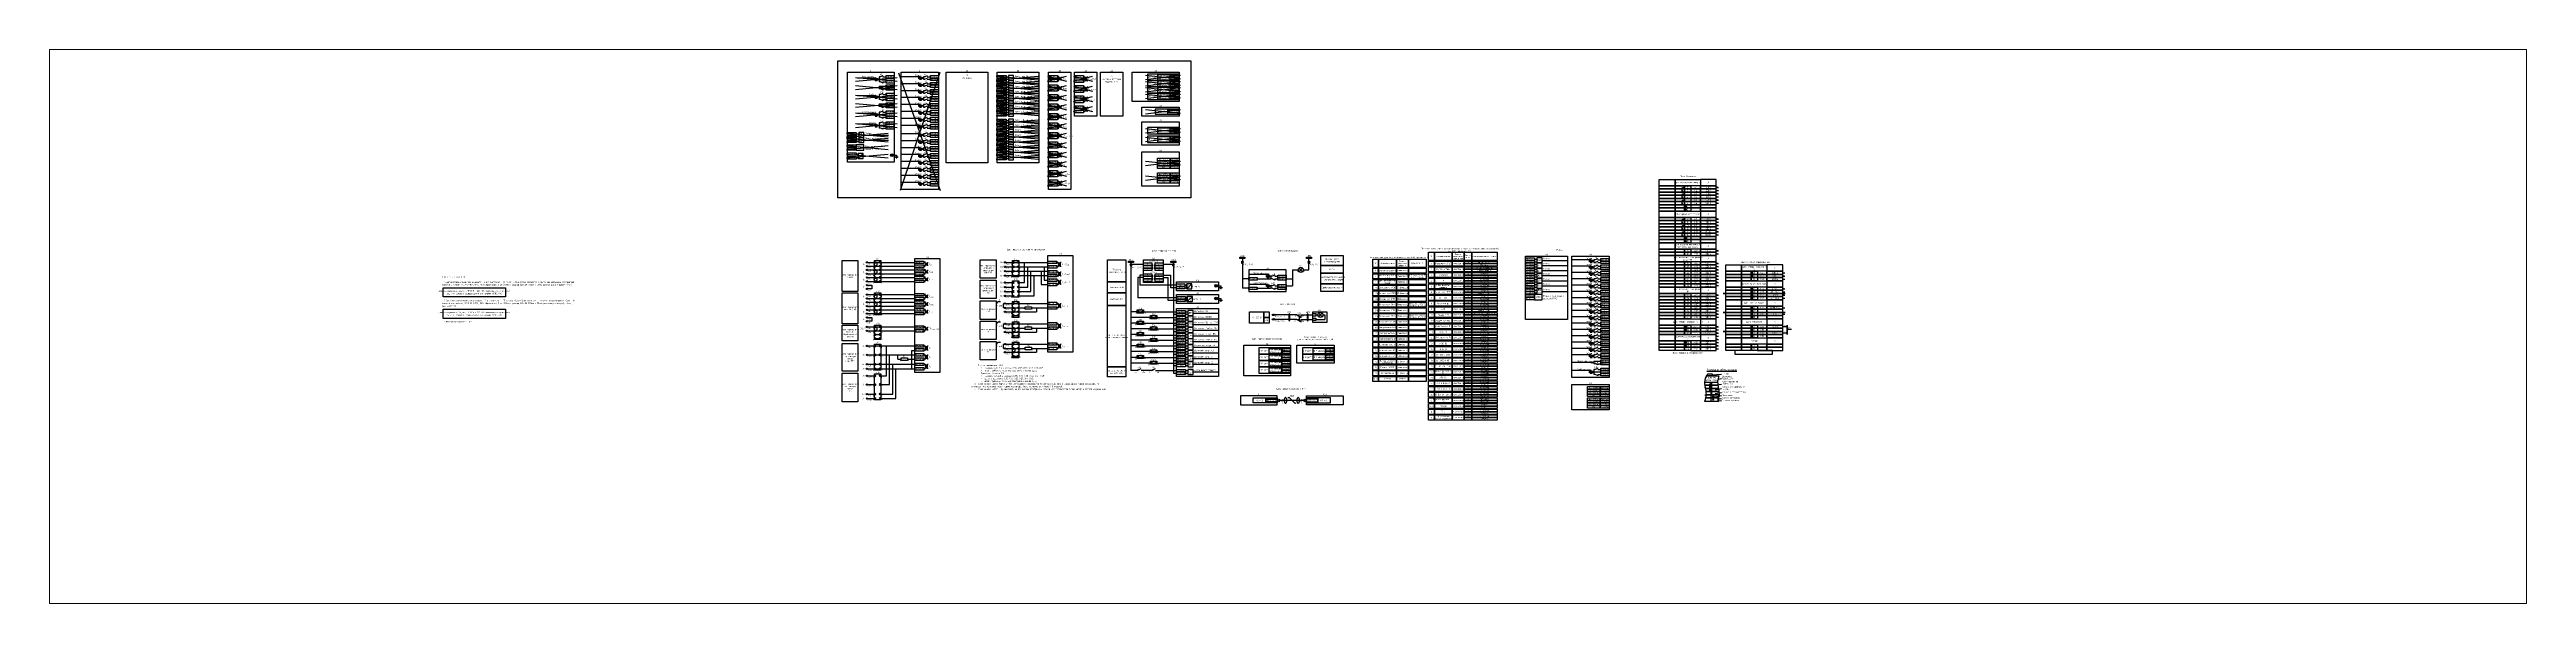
# Paper-space layout 'Э4.1_1' of a CAD drawing. Header units: millimetres. Extents: x -38 to 181, y 81 to 130.
# The model-space entities are those that its viewports show. They can reach past a viewport. Long polylines and large blocks are cut down to what shows.
import ezdxf

# ---------------------------------------------------------------- set-up
doc = ezdxf.new("R2010")
doc.units = ezdxf.units.MM
doc.linetypes.add('HIDDEN2', pattern=[4.7625, 3.175, -1.5875])
doc.styles.add('Gost type A_2.5', font='GOST_A.TTF', dxfattribs={"height": 2.5})
doc.styles.add('Gost_type_A', font='GOST_A.TTF')

# ---------------------------------------------------------------- blocks, each defined once
blk = doc.blocks.new('БИ_разъем')
for p, q in [((0, 0), (1.4, 1.4)), ((0, 0), (1.4, 1.4)), ((0, 0), (1.4, -1.4)), ((0, 0), (1.4, -1.4)), ((1, 0), (2.4, 1.4)), ((1, 0), (2.4, -1.4)), ((1, 0), (9, 0)), ((9, 0), (7.6, 1.4)), ((9, 0), (7.6, -1.4)), ((10, 0), (8.6, 1.4)), ((10, 0), (8.6, 1.4)), ((10, 0), (8.6, -1.4)), ((10, 0), (8.6, -1.4))]:
    blk.add_line(p, q)
blk = doc.blocks.new('БИ_перемычка')
for p, q in [((3, -0.8), (3.7, -1.5)), ((3, -5.2), (3.7, -4.5)), ((3.7, -1.5), (3.7, -4.5))]:
    blk.add_line(p, q)
blk = doc.blocks.new('POINT')
at = {"const_width": 0.75}
blk.add_lwpolyline([(-0.375, 0, 1), (0.375, 0, 1)], format="xyb", close=True, dxfattribs=at)
blk = doc.blocks.new('БИ_разъем_холост')
for p, q in [((0, 0), (1.4, 1.4)), ((0, 0), (1.4, 1.4)), ((0, 0), (1.4, -1.4)), ((0, 0), (1.4, -1.4)), ((1, 0), (2.4, 1.4)), ((1, 0), (2.4, 1.4)), ((1, 0), (2.4, -1.4)), ((1, 0), (2.4, -1.4)), ((9, 0), (7.6, 1.4)), ((9, 0), (7.6, 1.4)), ((9, 0), (7.6, -1.4)), ((9, 0), (7.6, -1.4)), ((10, 0), (8.6, 1.4)), ((10, 0), (8.6, 1.4)), ((10, 0), (8.6, -1.4)), ((10, 0), (8.6, -1.4))]:
    blk.add_line(p, q)
blk = doc.blocks.new('Шинка')
blk.add_lwpolyline([(-4, 1), (4, 1), (4, -1), (-4, -1)], close=True)
blk.add_blockref('POINT', (0, 0))

msp = doc.modelspace()

# ---------------------------------------------------------------- hatches: boundary and pattern name
h = msp.add_hatch(color=256)
h.dxf.hatch_style = 1
h.paths.add_polyline_path([(1357, 386.9), (1356, 386.9), (1356, 346.9), (1357, 346.9)])
h = msp.add_hatch(color=256)
h.dxf.hatch_style = 1
h.paths.add_polyline_path([(1357, 336.9), (1356, 336.9), (1356, 296.9), (1357, 296.9)])
h = msp.add_hatch(color=256)
h.dxf.hatch_style = 1
h.paths.add_polyline_path([(1357, 286.9), (1356, 286.9), (1356, 276.9), (1357, 276.9)])
h = msp.add_hatch(color=256)
h.dxf.hatch_style = 1
h.paths.add_polyline_path([(1357, 266.9), (1356, 266.9), (1356, 226.9), (1357, 226.9)])
h = msp.add_hatch(color=256)
h.dxf.hatch_style = 1
h.paths.add_polyline_path([(1462, 251.9), (1461, 251.9), (1461, 236.9), (1462, 236.9)])
h = msp.add_hatch(color=256)
h.dxf.hatch_style = 1
h.paths.add_polyline_path([(1357, 216.9), (1356, 216.9), (1356, 176.9), (1357, 176.9)])
h = msp.add_hatch(color=256)
h.dxf.hatch_style = 1
h.paths.add_polyline_path([(1357, 166.9), (1356, 166.9), (1356, 151.9), (1357, 151.9)])
h = msp.add_hatch(color=256)
h.dxf.hatch_style = 1
h.paths.add_polyline_path([(1357, 141.9), (1356, 141.9), (1356, 126.9), (1357, 126.9)])
h = msp.add_hatch(color=256)
h.dxf.hatch_style = 1
h.paths.add_polyline_path([(1399.3, 76.9), (1398.3, 76.9), (1398.3, 61.9), (1399.3, 61.9)])

# ---------------------------------------------------------------- linework, layer by layer
at = {"color": 6}
for p, q in [((47, 558), (113, 552)), ((47, 552), (113, 558)), ((269.3, 560), (335.3, 554)), ((269.3, 554), (335.3, 560)), ((269.3, 552), (335.3, 546)), ((269.3, 546), (335.3, 552)), ((350.3, 560), (380.3, 552)), ((350.3, 552), (380.3, 560)), ((391.3, 560), (421.3, 552)), ((391.3, 552), (421.3, 560)), ((560, 561), (505, 554)), ((560, 555), (505, 561)), ((560, 551), (505, 544)), ((560, 545), (505, 551)), ((269.3, 544), (335.3, 538)), ((269.3, 538), (335.3, 544)), ((269.3, 536), (335.3, 530)), ((269.3, 530), (335.3, 536)), ((269.3, 528), (335.3, 522)), ((269.3, 522), (335.3, 528)), ((269.3, 520), (335.3, 514)), ((269.3, 514), (335.3, 520)), ((269.3, 512), (335.3, 506)), ((269.3, 506), (335.3, 512)), ((350.3, 545), (380.3, 537)), ((350.3, 537), (380.3, 545)), ((350.3, 530), (380.3, 522)), ((350.3, 522), (380.3, 530)), ((350.3, 515), (380.3, 507)), ((350.3, 507), (380.3, 515)), ((391.3, 544), (421.3, 536)), ((391.3, 536), (421.3, 544)), ((391.3, 528), (421.3, 520)), ((391.3, 520), (421.3, 528)), ((391.3, 512), (421.3, 504)), ((391.3, 504), (421.3, 512)), ((560, 541.4), (505, 534.4)), ((560, 535.4), (505, 541.4)), ((560, 531), (505, 524)), ((560, 525), (505, 531)), ((47, 502), (113, 496)), ((47, 496), (113, 502)), ((47, 485), (113, 479)), ((47, 479), (113, 485)), ((269.3, 504), (335.3, 498)), ((269.3, 498), (335.3, 504)), ((269.3, 491), (335.3, 485)), ((269.3, 485), (335.3, 491)), ((269.3, 483), (335.3, 477)), ((269.3, 477), (335.3, 483)), ((350.3, 500), (380.3, 492)), ((350.3, 492), (380.3, 500)), ((350.3, 485), (380.3, 477)), ((350.3, 477), (380.3, 485)), ((350.3, 470), (380.3, 462)), ((350.3, 462), (380.3, 470)), ((560, 507), (505, 500)), ((560, 501), (505, 507)), ((560, 477), (505, 470)), ((560, 471), (505, 477)), ((32.8, 462), (98.8, 456)), ((32.8, 456), (98.8, 462)), ((32.8, 437), (98.8, 431)), ((32.8, 431), (98.8, 437)), ((350.3, 455), (380.3, 447)), ((350.3, 447), (380.3, 455)), ((350.3, 440), (380.3, 432)), ((350.3, 432), (380.3, 440)), ((560, 463), (505, 456)), ((560, 457), (505, 463)), ((350.3, 425), (380.3, 417)), ((350.3, 417), (380.3, 425)), ((350.3, 410), (380.3, 402)), ((350.3, 402), (380.3, 410)), ((350.3, 395), (380.3, 387)), ((350.3, 387), (380.3, 395))]:
    msp.add_line(p, q, dxfattribs=at)
for p, q in [((79.8, 557), (50.3, 557)), ((79.8, 557), (79.8, 556.2)), ((79.8, 553.8), (79.8, 553)), ((90.3, 551), (90.3, 549)), ((149.8, 559), (120.3, 559)), ((149.8, 548), (120.3, 548)), ((149.8, 559), (149.8, 558.2)), ((149.8, 555.8), (149.8, 555)), ((149.8, 548), (149.8, 547.2)), ((284.7, 559), (288.7, 559)), ((284.7, 555), (288.7, 555)), ((284.7, 551), (288.7, 551)), ((296.7, 557), (335.7, 557)), ((296.7, 549), (335.7, 549)), ((368, 559), (366, 559)), ((366, 553), (368, 553)), ((79.8, 529), (50.3, 529)), ((79.8, 529), (79.8, 528.2)), ((79.8, 525.8), (79.8, 525)), ((84.3, 544), (84.3, 540)), ((84.3, 516), (84.3, 512)), ((90.3, 540), (90.3, 538)), ((90.3, 523), (90.3, 521)), ((90.3, 512), (90.3, 510)), ((149.8, 537), (120.3, 537)), ((149.8, 526), (120.3, 526)), ((149.8, 515), (120.3, 515)), ((149.8, 544.8), (149.8, 544)), ((149.8, 537), (149.8, 536.2)), ((149.8, 533.8), (149.8, 533)), ((149.8, 526), (149.8, 525.2)), ((149.8, 522.8), (149.8, 522)), ((149.8, 515), (149.8, 514.2)), ((149.8, 511.8), (149.8, 511)), ((284.7, 547), (288.7, 547)), ((284.7, 543), (288.7, 543)), ((284.7, 539), (288.7, 539)), ((284.7, 535), (288.7, 535)), ((284.7, 531), (288.7, 531)), ((284.7, 527), (288.7, 527)), ((284.7, 523), (288.7, 523)), ((284.7, 519), (288.7, 519)), ((284.7, 515), (288.7, 515)), ((284.7, 511), (288.7, 511)), ((296.7, 541), (335.7, 541)), ((296.7, 533), (335.7, 533)), ((296.7, 525), (335.7, 525)), ((296.7, 517), (335.7, 517)), ((296.7, 509), (335.7, 509)), ((368, 544), (366, 544)), ((366, 538), (368, 538)), ((368, 529), (366, 529)), ((366, 523), (368, 523)), ((368, 514), (366, 514)), ((79.8, 501), (50.3, 501)), ((79.8, 484), (50.3, 484)), ((79.8, 501), (79.8, 500.2)), ((79.8, 497.8), (79.8, 497)), ((79.8, 484), (79.8, 483.2)), ((79.8, 480.8), (79.8, 480)), ((90.3, 495), (90.3, 493)), ((90.3, 478), (90.3, 476)), ((149.8, 504), (120.3, 504)), ((149.8, 493), (120.3, 493)), ((149.8, 482), (120.3, 482)), ((149.8, 504), (149.8, 503.2)), ((149.8, 500.8), (149.8, 500)), ((149.8, 493), (149.8, 492.2)), ((149.8, 489.8), (149.8, 489)), ((149.8, 482), (149.8, 481.2)), ((149.8, 478.8), (149.8, 478)), ((284.7, 507), (288.7, 507)), ((284.7, 503), (288.7, 503)), ((284.7, 499), (288.7, 499)), ((284.7, 490), (288.7, 490)), ((284.7, 486), (288.7, 486)), ((284.7, 482), (288.7, 482)), ((284.7, 478), (288.7, 478)), ((284.7, 474), (288.7, 474)), ((284.7, 470), (288.7, 470)), ((296.7, 501), (335.7, 501)), ((296.7, 488), (335.7, 488)), ((296.7, 480), (335.7, 480)), ((296.7, 472), (335.7, 472)), ((366, 508), (368, 508)), ((368, 499), (366, 499)), ((366, 493), (368, 493)), ((368, 484), (366, 484)), ((366, 478), (368, 478)), ((48.3, 469), (52.3, 469)), ((48.3, 465), (52.3, 465)), ((48.3, 461), (52.3, 461)), ((48.3, 457), (52.3, 457)), ((51.3, 430), (51.3, 438)), ((51.3, 430), (59.3, 438)), ((60.3, 467), (99.3, 467)), ((60.3, 459), (99.3, 459)), ((106.3, 435.3), (111.8, 435.3)), ((149.8, 469), (120.3, 469)), ((149.8, 458), (120.3, 458)), ((149.8, 447), (120.3, 447)), ((149.8, 436), (120.3, 436)), ((149.8, 469), (149.8, 468.2)), ((149.8, 465.8), (149.8, 465)), ((149.8, 458), (149.8, 457.2)), ((149.8, 454.8), (149.8, 454)), ((149.8, 447), (149.8, 446.2)), ((149.8, 443.8), (149.8, 443)), ((149.8, 436), (149.8, 435.2)), ((149.8, 432.8), (149.8, 432)), ((284.7, 466), (288.7, 466)), ((284.7, 462), (288.7, 462)), ((284.7, 458), (288.7, 458)), ((284.7, 454), (288.7, 454)), ((284.7, 450), (288.7, 450)), ((284.7, 446), (288.7, 446)), ((284.7, 442), (288.7, 442)), ((284.7, 438), (288.7, 438)), ((284.7, 434), (288.7, 434)), ((296.7, 464), (335.7, 464)), ((296.7, 456), (335.7, 456)), ((296.7, 448), (335.7, 448)), ((296.7, 440), (335.7, 440)), ((296.7, 432), (335.7, 432)), ((368, 469), (366, 469)), ((366, 463), (368, 463)), ((149.8, 425), (120.3, 425)), ((149.8, 414), (120.3, 414)), ((149.8, 403), (120.3, 403)), ((149.8, 392), (120.3, 392)), ((149.8, 425), (149.8, 424.2)), ((149.8, 421.8), (149.8, 421)), ((149.8, 414), (149.8, 413.2)), ((149.8, 410.8), (149.8, 410)), ((149.8, 403), (149.8, 402.2)), ((149.8, 399.8), (149.8, 399)), ((149.8, 392), (149.8, 391.2)), ((284.7, 430), (288.7, 430)), ((149.8, 388.8), (149.8, 388)), ((1406, 384.4), (1409.6, 384.4)), ((1406, 379.4), (1409.6, 379.4)), ((1406, 374.4), (1409.6, 374.4)), ((1406, 369.4), (1409.6, 369.4)), ((1406, 364.4), (1409.6, 364.4)), ((1406, 359.4), (1409.6, 359.4)), ((1407.5, 385.2), (1407, 383.6)), ((1407.5, 380.2), (1407, 378.6)), ((1407.5, 375.2), (1407, 373.6)), ((1407.5, 370.2), (1407, 368.6)), ((1407.5, 365.2), (1407, 363.6)), ((1407.5, 360.2), (1407, 358.6)), ((1408.3, 385.2), (1407.7, 383.6)), ((1408.3, 380.2), (1407.7, 378.6)), ((1408.3, 375.2), (1407.7, 373.6)), ((1408.3, 370.2), (1407.7, 368.6)), ((1408.3, 365.2), (1407.7, 363.6)), ((1408.3, 360.2), (1407.7, 358.6)), ((1406, 334.4), (1409.6, 334.4)), ((1406, 329.4), (1409.6, 329.4)), ((1406, 324.4), (1409.6, 324.4)), ((1406, 319.4), (1409.6, 319.4)), ((1406, 314.4), (1409.6, 314.4)), ((1407.5, 335.2), (1407, 333.6)), ((1407.5, 330.2), (1407, 328.6)), ((1407.5, 325.2), (1407, 323.6)), ((1407.5, 320.2), (1407, 318.6)), ((1407.5, 315.2), (1407, 313.6)), ((1408.3, 335.2), (1407.7, 333.6)), ((1408.3, 330.2), (1407.7, 328.6)), ((1408.3, 325.2), (1407.7, 323.6)), ((1408.3, 320.2), (1407.7, 318.6)), ((1408.3, 315.2), (1407.7, 313.6)), ((1406, 309.4), (1409.6, 309.4)), ((1406, 284.4), (1409.6, 284.4)), ((1406, 279.4), (1409.6, 279.4)), ((1407.5, 310.2), (1407, 308.6)), ((1407.5, 285.2), (1407, 283.6)), ((1407.5, 280.2), (1407, 278.6)), ((1408.3, 310.2), (1407.7, 308.6)), ((1408.3, 285.2), (1407.7, 283.6)), ((1408.3, 280.2), (1407.7, 278.6)), ((66, 267), (64, 265)), ((66, 261), (64, 259)), ((66, 255), (64, 253)), ((66, 249), (64, 247)), ((66, 243), (64, 241)), ((66, 237), (64, 235)), ((157, 266), (155, 266)), ((155, 260), (157, 260)), ((157, 254), (155, 254)), ((155, 248), (157, 248)), ((157, 242), (155, 242)), ((155, 236), (157, 236)), ((284, 267), (282, 265)), ((284, 260), (282, 258)), ((284, 253), (282, 251)), ((284, 246), (282, 244)), ((284, 235), (282, 233)), ((305, 252), (351, 252)), ((314, 234), (314, 266)), ((319, 227), (319, 259)), ((324, 220), (324, 252)), ((329, 213), (329, 245)), ((340, 252), (340, 231)), ((345, 259), (345, 238)), ((345, 238), (351, 238)), ((483, 264), (481, 262)), ((483, 262), (481, 260)), ((482, 267), (482, 264)), ((482, 260), (482, 95)), ((483, 263), (502, 263)), ((493, 242), (493, 210)), ((502, 242), (493, 242)), ((502, 246), (496, 246)), ((496, 246), (496, 230)), ((533, 263), (548, 263)), ((533, 246), (545, 246)), ((533, 242), (541, 242)), ((541, 206), (541, 242)), ((545, 226), (545, 246)), ((550, 264), (548, 262)), ((550, 262), (548, 260)), ((549, 267), (549, 264)), ((549, 260), (549, 91)), ((659, 268), (657, 266)), ((659, 266), (657, 264)), ((658, 273), (658, 268)), ((658, 264), (658, 225)), ((668, 240), (658, 240)), ((698.5, 247), (669, 247)), ((698.5, 247), (698.5, 245.2)), ((698.5, 242.8), (698.5, 242)), ((709, 240), (709, 238)), ((727, 240), (737, 240)), ((737, 254), (746, 254)), ((737, 254), (737, 229)), ((747.2, 256.8), (752.8, 251.2)), ((752.8, 256.8), (747.2, 251.2)), ((754, 254), (763, 254)), ((764, 268), (762, 266)), ((764, 266), (762, 264)), ((763, 268), (763, 273)), ((763, 266), (763, 266)), ((763, 266), (763, 266)), ((763, 254), (763, 264)), ((1119, 271), (1123, 271)), ((1119, 267), (1123, 267)), ((1119, 263), (1123, 263)), ((1119, 259), (1123, 259)), ((1119, 255), (1123, 255)), ((1119, 251), (1123, 251)), ((1119, 247), (1123, 247)), ((1119, 243), (1123, 243)), ((1119, 239), (1123, 239)), ((1119, 235), (1123, 235)), ((1131, 269), (1170, 269)), ((1131, 261), (1170, 261)), ((1131, 253), (1170, 253)), ((1131, 245), (1170, 245)), ((1131, 237), (1170, 237)), ((1208.5, 270), (1179, 270)), ((1208.5, 260), (1179, 260)), ((1208.5, 250), (1179, 250)), ((1208.5, 240), (1179, 240)), ((1208.5, 270), (1208.5, 269.2)), ((1208.5, 266.8), (1208.5, 266)), ((1208.5, 260), (1208.5, 259.2)), ((1208.5, 256.8), (1208.5, 256)), ((1208.5, 250), (1208.5, 249.2)), ((1208.5, 246.8), (1208.5, 246)), ((1208.5, 240), (1208.5, 239.2)), ((1208.5, 236.8), (1208.5, 236)), ((1406, 264.4), (1409.6, 264.4)), ((1406, 259.4), (1409.6, 259.4)), ((1406, 254.4), (1409.6, 254.4)), ((1406, 249.4), (1409.6, 249.4)), ((1406, 244.4), (1409.6, 244.4)), ((1406, 239.4), (1409.6, 239.4)), ((1407.5, 265.2), (1407, 263.6)), ((1407.5, 260.2), (1407, 258.6)), ((1407.5, 255.2), (1407, 253.6)), ((1407.5, 250.2), (1407, 248.6)), ((1407.5, 245.2), (1407, 243.6)), ((1407.5, 240.2), (1407, 238.6)), ((1407.5, 235.2), (1407, 233.6)), ((1511, 249.4), (1514.6, 249.4)), ((1511, 244.4), (1514.6, 244.4)), ((1511, 239.4), (1514.6, 239.4)), ((1512.5, 250.2), (1512, 248.6)), ((1512.5, 245.2), (1512, 243.6)), ((1512.5, 240.2), (1512, 238.6)), ((66, 231), (64, 229)), ((66, 225), (64, 223)), ((66, 216), (64, 214)), ((66, 210), (64, 208)), ((66, 204), (64, 202)), ((66, 198), (64, 196)), ((157, 215), (155, 215)), ((155, 209), (157, 209)), ((157, 203), (155, 203)), ((155, 197), (157, 197)), ((270, 201), (272, 204)), ((272, 204), (276, 204)), ((284, 228), (282, 226)), ((284, 221), (282, 219)), ((284, 214), (282, 212)), ((284, 202), (282, 200)), ((305, 234), (314, 234)), ((305, 227), (319, 227)), ((305, 220), (324, 220)), ((305, 213), (329, 213)), ((340, 231), (351, 231)), ((554, 210), (493, 210)), ((554, 230), (496, 230)), ((554, 206), (541, 206)), ((554, 226), (545, 226)), ((570, 224), (570, 232)), ((570, 224), (578, 232)), ((571, 204), (571, 212)), ((571, 204), (579, 212)), ((618.5, 229), (624, 229)), ((618.5, 209), (624, 209)), ((668, 225), (658, 225)), ((698.5, 231), (669, 231)), ((698.5, 231), (698.5, 230.2)), ((698.5, 227.8), (698.5, 227)), ((709, 225), (709, 223)), ((727, 229), (737, 229)), ((1119, 231), (1123, 231)), ((1119, 227), (1123, 227)), ((1119, 222), (1123, 222)), ((1119, 218), (1123, 218)), ((1131, 229), (1170, 229)), ((1131, 220), (1170, 220)), ((1208.5, 230), (1179, 230)), ((1208.5, 220), (1179, 220)), ((1208.5, 210), (1179, 210)), ((1208.5, 200), (1179, 200)), ((1208.5, 230), (1208.5, 229.2)), ((1208.5, 226.8), (1208.5, 226)), ((1208.5, 220), (1208.5, 219.2)), ((1208.5, 216.8), (1208.5, 216)), ((1208.5, 210), (1208.5, 209.2)), ((1208.5, 206.8), (1208.5, 206)), ((1208.5, 200), (1208.5, 199.2)), ((1208.5, 196.8), (1208.5, 196)), ((1406, 234.4), (1409.6, 234.4)), ((1406, 229.4), (1409.6, 229.4)), ((1406, 214.4), (1409.6, 214.4)), ((1406, 209.4), (1409.6, 209.4)), ((1406, 204.4), (1409.6, 204.4)), ((1406, 199.4), (1409.6, 199.4)), ((1407.5, 230.2), (1407, 228.6)), ((1407.5, 215.2), (1407, 213.6)), ((1407.5, 210.2), (1407, 208.6)), ((1407.5, 205.2), (1407, 203.6)), ((1407.5, 200.2), (1407, 198.6)), ((1511, 224.4), (1514.6, 224.4)), ((1511, 219.4), (1514.6, 219.4)), ((1511, 214.4), (1514.6, 214.4)), ((1511, 209.4), (1514.6, 209.4)), ((1512.5, 225.2), (1512, 223.6)), ((1512.5, 215.2), (1512, 213.6)), ((66, 192), (64, 190)), ((66, 186), (64, 184)), ((66, 180), (64, 178)), ((66, 174), (64, 172)), ((66, 165), (64, 163)), ((66, 159), (64, 157)), ((157, 191), (155, 191)), ((155, 185), (157, 185)), ((157, 164), (155, 164)), ((155, 158), (157, 158)), ((270, 169), (272, 172)), ((272, 172), (276, 172)), ((284, 195), (282, 193)), ((284, 189), (282, 187)), ((284, 170), (282, 168)), ((284, 163), (282, 161)), ((284, 157), (282, 155)), ((305, 188), (333, 188)), ((333, 194), (333, 188)), ((333, 162), (333, 156)), ((492, 188), (482, 188)), ((513, 179), (482, 179)), ((492, 170), (482, 170)), ((513, 161), (482, 161)), ((502, 188), (554, 188)), ((502, 170), (554, 170)), ((523, 179), (554, 179)), ((523, 161), (554, 161)), ((549, 184), (554, 184)), ((549, 175), (554, 175)), ((549, 167), (554, 167)), ((549, 157), (554, 157)), ((568, 188), (572, 188)), ((568, 184), (572, 184)), ((568, 179), (572, 179)), ((568, 175), (572, 175)), ((568, 170), (572, 170)), ((568, 166), (572, 166)), ((568, 161), (572, 161)), ((568, 157), (572, 157)), ((580, 186), (619, 186)), ((580, 177), (619, 177)), ((580, 168), (619, 168)), ((580, 159), (619, 159)), ((707, 184), (705, 182)), ((707, 177), (705, 175)), ((709, 184), (707, 182)), ((709, 177), (707, 175)), ((744, 183), (709, 183)), ((744, 176), (709, 176)), ((744, 183), (750.9, 179)), ((744, 176), (750.9, 172)), ((744.9, 182.5), (746.9, 183)), ((744.9, 175.5), (746.9, 176)), ((746.9, 183), (746.9, 181.3)), ((746.9, 176), (746.9, 174.3)), ((750, 183), (750, 179)), ((750, 183), (769, 183)), ((750, 176), (750, 172)), ((750, 176), (769, 176)), ((774, 183), (777, 183)), ((774, 176), (788, 176)), ((778.2, 185.8), (783.8, 180.2)), ((783.8, 185.8), (778.2, 180.2)), ((785, 183), (788, 183)), ((788, 183), (788, 176)), ((1208.5, 190), (1179, 190)), ((1208.5, 180), (1179, 180)), ((1208.5, 170), (1179, 170)), ((1208.5, 160), (1179, 160)), ((1208.5, 190), (1208.5, 189.2)), ((1208.5, 186.8), (1208.5, 186)), ((1208.5, 180), (1208.5, 179.2)), ((1208.5, 176.8), (1208.5, 176)), ((1208.5, 170), (1208.5, 169.2)), ((1208.5, 166.8), (1208.5, 166)), ((1208.5, 160), (1208.5, 159.2)), ((1208.5, 156.8), (1208.5, 156)), ((1406, 194.4), (1409.6, 194.4)), ((1406, 189.4), (1409.6, 189.4)), ((1406, 184.4), (1409.6, 184.4)), ((1406, 179.4), (1409.6, 179.4)), ((1406, 164.4), (1409.6, 164.4)), ((1406, 159.4), (1409.6, 159.4)), ((1407.5, 195.2), (1407, 193.6)), ((1407.5, 190.2), (1407, 188.6)), ((1407.5, 185.2), (1407, 183.6)), ((1407.5, 180.2), (1407, 178.6)), ((1407.5, 165.2), (1407, 163.6)), ((1407.5, 160.2), (1407, 158.6)), ((1511, 194.4), (1514.6, 194.4)), ((1511, 184.4), (1514.6, 184.4)), ((1518, 164.4), (1511, 164.4)), ((1518, 164.4), (1518, 154.4)), ((1525, 159.9), (1518, 159.9)), ((66, 135), (64, 133)), ((66, 121), (64, 119)), ((96, 87), (96, 134)), ((101, 73), (101, 120)), ((114, 113), (114, 120)), ((136, 98), (136, 127)), ((136, 127), (141, 127)), ((270, 137), (272, 140)), ((272, 140), (276, 140)), ((284, 138), (282, 136)), ((284, 131), (282, 129)), ((284, 125), (282, 123)), ((305, 156), (333, 156)), ((305, 124), (333, 124)), ((333, 130), (333, 124)), ((492, 152), (482, 152)), ((513, 143), (482, 143)), ((492, 134), (482, 134)), ((513, 125), (482, 125)), ((502, 151), (554, 151)), ((502, 134), (554, 134)), ((523, 143), (554, 143)), ((523, 125), (554, 125)), ((549, 147), (554, 147)), ((549, 139), (554, 139)), ((549, 130), (554, 130)), ((549, 121), (554, 121)), ((568, 152), (572, 152)), ((568, 148), (572, 148)), ((568, 143), (572, 143)), ((568, 139), (572, 139)), ((568, 134), (572, 134)), ((568, 130), (572, 130)), ((568, 125), (572, 125)), ((568, 121), (572, 121)), ((580, 150), (619, 150)), ((580, 141), (619, 141)), ((580, 132), (619, 132)), ((580, 123), (619, 123)), ((1208.5, 150), (1179, 150)), ((1208.5, 140), (1179, 140)), ((1208.5, 130), (1179, 130)), ((1208.5, 120), (1179, 120)), ((1208.5, 150), (1208.5, 149.2)), ((1208.5, 146.8), (1208.5, 146)), ((1208.5, 140), (1208.5, 139.2)), ((1208.5, 136.8), (1208.5, 136)), ((1208.5, 130), (1208.5, 129.2)), ((1208.5, 126.8), (1208.5, 126)), ((1208.5, 120), (1208.5, 119.2)), ((1406, 154.4), (1409.6, 154.4)), ((1406, 149.4), (1409.6, 149.4)), ((1406, 144.4), (1409.6, 144.4)), ((1406, 139.4), (1409.6, 139.4)), ((1406, 134.4), (1409.6, 134.4)), ((1406, 129.4), (1409.6, 129.4)), ((1407.5, 155.2), (1407, 153.6)), ((1407.5, 150.2), (1407, 148.6)), ((1407.5, 145.2), (1407, 143.6)), ((1407.5, 140.2), (1407, 138.6)), ((1407.5, 135.2), (1407, 133.6)), ((1407.5, 130.2), (1407, 128.6)), ((1518, 154.4), (1511, 154.4)), ((66, 106), (64, 104)), ((66, 99), (64, 97)), ((66, 88), (64, 86)), ((87, 87), (96, 87)), ((106, 58), (106, 105)), ((111, 51), (111, 98)), ((114, 113), (119, 113)), ((129, 113), (141, 113)), ((492, 116), (482, 116)), ((513, 107), (482, 107)), ((492, 95), (482, 95)), ((492, 95), (498, 98.5)), ((492.9, 95.5), (493.4, 97.5)), ((493.4, 97.5), (494.9, 96.7)), ((515, 95), (498, 95)), ((502, 116), (554, 116)), ((515, 95), (521, 98.5)), ((515.9, 95.5), (516.4, 97.5)), ((516.4, 97.5), (517.9, 96.7)), ((521, 95), (554, 95)), ((523, 107), (554, 107)), ((549, 111), (554, 111)), ((549, 103), (554, 103)), ((549, 91), (554, 91)), ((568, 116), (572, 116)), ((568, 112), (572, 112)), ((568, 107), (572, 107)), ((568, 103), (572, 103)), ((568, 95), (572, 95)), ((568, 91), (572, 91)), ((580, 114), (619, 114)), ((580, 105), (619, 105)), ((580, 93), (619, 93)), ((1210, 108), (1179, 108)), ((1208.5, 95), (1179, 95)), ((1208.5, 116.8), (1208.5, 116)), ((1208.5, 95), (1208.5, 94.2)), ((1208.5, 91.8), (1208.5, 91)), ((1213, 110), (1213, 106)), ((1219, 106), (1219, 104)), ((1219, 89), (1219, 87)), ((1390.8, 86.9), (1410.3, 86.9)), ((1399.6, 88.4), (1414.3, 89.7)), ((1408.8, 81.7), (1414.3, 82.5)), ((66, 74), (64, 72)), ((66, 59), (64, 57)), ((66, 52), (64, 50)), ((87, 73), (101, 73)), ((87, 58), (106, 58)), ((87, 51), (111, 51)), ((713, 48), (715, 50)), ((713, 48), (715, 50)), ((713, 48), (715, 46)), ((713, 48), (715, 46)), ((715, 48), (717, 50)), ((715, 48), (717, 50)), ((757, 48), (715, 48)), ((715, 48), (717, 46)), ((715, 48), (717, 46)), ((722.4, 49.4), (719.6, 46.6)), ((729.5, 51.5), (731, 53)), ((731, 53), (741, 43)), ((741, 43), (742.4, 44.4)), ((752.4, 49.4), (749.6, 46.6)), ((757, 48), (755, 50)), ((757, 48), (755, 50)), ((757, 48), (755, 46)), ((757, 48), (755, 46)), ((759, 48), (757, 50)), ((759, 48), (757, 50)), ((759, 48), (757, 46)), ((759, 48), (757, 46)), ((1387.3, 46.9), (1410.3, 46.9)), ((1387.7, 76.9), (1408.2, 76.9)), ((1408.5, 71.9), (1388, 71.9)), ((1388, 71.9), (1408.5, 71.9)), ((1388.3, 56.9), (1411.3, 56.9)), ((1388.3, 46.9), (1408.8, 46.9)), ((1409.7, 66.9), (1389.2, 66.9)), ((1389.2, 66.9), (1409.7, 66.9)), ((1410.3, 51.9), (1389.9, 51.9)), ((1389.9, 51.9), (1410.3, 51.9)), ((1410.8, 61.9), (1390.3, 61.9)), ((1390.3, 61.9), (1410.8, 61.9)), ((1410.8, 61.9), (1390.3, 61.9)), ((1390.3, 61.9), (1410.8, 61.9)), ((1411, 56.9), (1390.5, 56.9)), ((1390.5, 56.9), (1411, 56.9)), ((1395.3, 70.9), (1414.3, 73.9)), ((1398.3, 46.9), (1398.3, 76.9)), ((1399.3, 71.9), (1399.3, 76.9)), ((1399.3, 56.9), (1399.3, 71.9)), ((1401.3, 52.9), (1414.3, 55.9)), ((1401.3, 51.9), (1401.3, 53.4)), ((1401.3, 50.4), (1401.3, 51.9)), ((1404.3, 64.9), (1414.3, 66.6)), ((1404.3, 58.9), (1414.3, 60.6)), ((1408.3, 49.8), (1414.3, 51.2)), ((1414.3, 47.5), (1410.3, 46.9))]:
    msp.add_line(p, q)
at = {"ltscale": 1.08}
for p, q in [((86.3, 559), (84.3, 559)), ((84.3, 559), (84.3, 551)), ((84.3, 555), (95.3, 555)), ((86.3, 551), (84.3, 551)), ((90.3, 559), (95.3, 559)), ((90.3, 551), (95.3, 551)), ((156.3, 559), (154.3, 559)), ((154.3, 559), (154.3, 555)), ((154.3, 555), (156.3, 555)), ((156.3, 548), (154.3, 548)), ((154.3, 548), (154.3, 544)), ((160.3, 559), (165.3, 559)), ((160.3, 555), (165.3, 555)), ((160.3, 548), (165.3, 548)), ((84.3, 544), (95.3, 544)), ((86.3, 540), (84.3, 540)), ((86.3, 531), (84.3, 531)), ((84.3, 531), (84.3, 523)), ((84.3, 527), (95.3, 527)), ((86.3, 523), (84.3, 523)), ((84.3, 516), (95.3, 516)), ((86.3, 512), (84.3, 512)), ((90.3, 540), (95.3, 540)), ((90.3, 531), (95.3, 531)), ((90.3, 523), (95.3, 523)), ((90.3, 512), (95.3, 512)), ((154.3, 544), (156.3, 544)), ((156.3, 537), (154.3, 537)), ((154.3, 537), (154.3, 533)), ((154.3, 533), (156.3, 533)), ((156.3, 526), (154.3, 526)), ((154.3, 526), (154.3, 522)), ((154.3, 522), (156.3, 522)), ((156.3, 515), (154.3, 515)), ((154.3, 515), (154.3, 511)), ((154.3, 511), (156.3, 511)), ((160.3, 544), (165.3, 544)), ((160.3, 537), (165.3, 537)), ((160.3, 533), (165.3, 533)), ((160.3, 526), (165.3, 526)), ((160.3, 522), (165.3, 522)), ((160.3, 515), (165.3, 515)), ((160.3, 511), (165.3, 511)), ((86.3, 503), (84.3, 503)), ((84.3, 503), (84.3, 495)), ((84.3, 499), (95.3, 499)), ((86.3, 495), (84.3, 495)), ((86.3, 486), (84.3, 486)), ((84.3, 486), (84.3, 478)), ((84.3, 482), (95.3, 482)), ((86.3, 478), (84.3, 478)), ((90.3, 503), (95.3, 503)), ((90.3, 495), (95.3, 495)), ((90.3, 486), (95.3, 486)), ((90.3, 478), (95.3, 478)), ((156.3, 504), (154.3, 504)), ((154.3, 504), (154.3, 500)), ((154.3, 500), (156.3, 500)), ((156.3, 493), (154.3, 493)), ((154.3, 493), (154.3, 489)), ((154.3, 489), (156.3, 489)), ((156.3, 482), (154.3, 482)), ((154.3, 482), (154.3, 478)), ((154.3, 478), (156.3, 478)), ((160.3, 504), (165.3, 504)), ((160.3, 500), (165.3, 500)), ((160.3, 493), (165.3, 493)), ((160.3, 489), (165.3, 489)), ((160.3, 482), (165.3, 482)), ((160.3, 478), (165.3, 478)), ((156.3, 469), (154.3, 469)), ((154.3, 469), (154.3, 465)), ((154.3, 465), (156.3, 465)), ((156.3, 458), (154.3, 458)), ((154.3, 458), (154.3, 454)), ((154.3, 454), (156.3, 454)), ((156.3, 447), (154.3, 447)), ((154.3, 447), (154.3, 443)), ((154.3, 443), (156.3, 443)), ((156.3, 436), (154.3, 436)), ((154.3, 436), (154.3, 432)), ((154.3, 432), (156.3, 432)), ((160.3, 469), (165.3, 469)), ((160.3, 465), (165.3, 465)), ((160.3, 458), (165.3, 458)), ((160.3, 454), (165.3, 454)), ((160.3, 447), (165.3, 447)), ((160.3, 443), (165.3, 443)), ((160.3, 436), (165.3, 436)), ((160.3, 432), (165.3, 432)), ((156.3, 425), (154.3, 425)), ((154.3, 425), (154.3, 421)), ((154.3, 421), (156.3, 421)), ((156.3, 414), (154.3, 414)), ((154.3, 414), (154.3, 410)), ((154.3, 410), (156.3, 410)), ((156.3, 403), (154.3, 403)), ((154.3, 403), (154.3, 399)), ((154.3, 399), (156.3, 399)), ((156.3, 392), (154.3, 392)), ((154.3, 392), (154.3, 388)), ((160.3, 425), (165.3, 425)), ((160.3, 421), (165.3, 421)), ((160.3, 414), (165.3, 414)), ((160.3, 410), (165.3, 410)), ((160.3, 403), (165.3, 403)), ((160.3, 399), (165.3, 399)), ((160.3, 392), (165.3, 392)), ((154.3, 388), (156.3, 388)), ((160.3, 388), (165.3, 388)), ((681, 240), (703, 240)), ((705, 244), (703, 244)), ((703, 244), (703, 240)), ((705, 240), (703, 240)), ((709, 244), (714, 244)), ((709, 240), (714, 240)), ((1215, 270), (1213, 270)), ((1213, 270), (1213, 266)), ((1213, 266), (1215, 266)), ((1215, 260), (1213, 260)), ((1213, 260), (1213, 256)), ((1213, 256), (1215, 256)), ((1215, 250), (1213, 250)), ((1213, 250), (1213, 246)), ((1213, 246), (1215, 246)), ((1215, 240), (1213, 240)), ((1213, 240), (1213, 236)), ((1213, 236), (1215, 236)), ((1219, 270), (1224, 270)), ((1219, 266), (1224, 266)), ((1219, 260), (1224, 260)), ((1219, 256), (1224, 256)), ((1219, 250), (1224, 250)), ((1219, 246), (1224, 246)), ((1219, 240), (1224, 240)), ((1219, 236), (1224, 236)), ((681, 225), (703, 225)), ((705, 229), (703, 229)), ((703, 229), (703, 225)), ((705, 225), (703, 225)), ((709, 229), (714, 229)), ((709, 225), (714, 225)), ((1215, 230), (1213, 230)), ((1213, 230), (1213, 226)), ((1213, 226), (1215, 226)), ((1215, 220), (1213, 220)), ((1213, 220), (1213, 216)), ((1213, 216), (1215, 216)), ((1215, 210), (1213, 210)), ((1213, 210), (1213, 206)), ((1213, 206), (1215, 206)), ((1215, 200), (1213, 200)), ((1213, 200), (1213, 196)), ((1213, 196), (1215, 196)), ((1219, 230), (1224, 230)), ((1219, 226), (1224, 226)), ((1219, 220), (1224, 220)), ((1219, 216), (1224, 216)), ((1219, 210), (1224, 210)), ((1219, 206), (1224, 206)), ((1219, 200), (1224, 200)), ((1219, 196), (1224, 196)), ((1215, 190), (1213, 190)), ((1213, 190), (1213, 186)), ((1213, 186), (1215, 186)), ((1215, 180), (1213, 180)), ((1213, 180), (1213, 176)), ((1213, 176), (1215, 176)), ((1215, 170), (1213, 170)), ((1213, 170), (1213, 166)), ((1213, 166), (1215, 166)), ((1215, 160), (1213, 160)), ((1213, 160), (1213, 156)), ((1219, 190), (1224, 190)), ((1219, 186), (1224, 186)), ((1219, 180), (1224, 180)), ((1219, 176), (1224, 176)), ((1219, 170), (1224, 170)), ((1219, 166), (1224, 166)), ((1219, 160), (1224, 160)), ((1213, 156), (1215, 156)), ((1215, 150), (1213, 150)), ((1213, 150), (1213, 146)), ((1213, 146), (1215, 146)), ((1215, 140), (1213, 140)), ((1213, 140), (1213, 136)), ((1213, 136), (1215, 136)), ((1215, 130), (1213, 130)), ((1213, 130), (1213, 126)), ((1213, 126), (1215, 126)), ((1215, 120), (1213, 120)), ((1213, 120), (1213, 116)), ((1219, 156), (1224, 156)), ((1219, 150), (1224, 150)), ((1219, 146), (1224, 146)), ((1219, 140), (1224, 140)), ((1219, 136), (1224, 136)), ((1219, 130), (1224, 130)), ((1219, 126), (1224, 126)), ((1219, 120), (1224, 120)), ((1213, 116), (1215, 116)), ((1213, 110), (1224, 110)), ((1215, 106), (1213, 106)), ((1215, 97), (1213, 97)), ((1213, 97), (1213, 89)), ((1213, 93), (1224, 93)), ((1215, 89), (1213, 89)), ((1219, 116), (1224, 116)), ((1219, 106), (1224, 106)), ((1219, 97), (1224, 97)), ((1219, 89), (1224, 89))]:
    msp.add_line(p, q, dxfattribs=at)
at = {"ltscale": 4.32}
for p, q in [((90.3, 560.5), (86.3, 559)), ((90.6, 549), (86.3, 551)), ((160.3, 560.5), (156.3, 559)), ((160.3, 556.5), (156.3, 555)), ((160.3, 549.5), (156.3, 548)), ((90.6, 538), (86.3, 540)), ((90.3, 532.5), (86.3, 531)), ((90.6, 521), (86.3, 523)), ((90.6, 510), (86.3, 512)), ((160.3, 545.5), (156.3, 544)), ((160.3, 538.5), (156.3, 537)), ((160.3, 534.5), (156.3, 533)), ((160.3, 527.5), (156.3, 526)), ((160.3, 523.5), (156.3, 522)), ((160.3, 516.5), (156.3, 515)), ((160.3, 512.5), (156.3, 511)), ((90.3, 504.5), (86.3, 503)), ((90.6, 493), (86.3, 495)), ((90.3, 487.5), (86.3, 486)), ((90.6, 476), (86.3, 478)), ((160.3, 505.5), (156.3, 504)), ((160.3, 501.5), (156.3, 500)), ((160.3, 494.5), (156.3, 493)), ((160.3, 490.5), (156.3, 489)), ((160.3, 483.5), (156.3, 482)), ((160.3, 479.5), (156.3, 478)), ((160.3, 470.5), (156.3, 469)), ((105.7, 435.3), (102.9, 435.3)), ((105.1, 434.8), (103.4, 434.8)), ((104.6, 434.2), (104, 434.2)), ((104.3, 436.6), (104.3, 435.3)), ((114.3, 432.3), (109.3, 432.3)), ((113.3, 431.3), (110.3, 431.3)), ((112.3, 430.3), (111.3, 430.3)), ((111.8, 435.3), (111.8, 432.3)), ((160.3, 466.5), (156.3, 465)), ((160.3, 459.5), (156.3, 458)), ((160.3, 455.5), (156.3, 454)), ((160.3, 448.5), (156.3, 447)), ((160.3, 444.5), (156.3, 443)), ((160.3, 437.5), (156.3, 436)), ((160.3, 433.5), (156.3, 432)), ((160.3, 426.5), (156.3, 425)), ((160.3, 422.5), (156.3, 421)), ((160.3, 415.5), (156.3, 414)), ((160.3, 411.5), (156.3, 410)), ((160.3, 404.5), (156.3, 403)), ((160.3, 400.5), (156.3, 399)), ((160.3, 393.5), (156.3, 392)), ((160.3, 389.5), (156.3, 388)), ((709, 245.5), (705, 244)), ((709.4, 238), (705, 240)), ((1219, 271.5), (1215, 270)), ((1219, 267.5), (1215, 266)), ((1219, 261.5), (1215, 260)), ((1219, 257.5), (1215, 256)), ((1219, 251.5), (1215, 250)), ((1219, 247.5), (1215, 246)), ((1219, 241.5), (1215, 240)), ((1219, 237.5), (1215, 236)), ((617.9, 229), (615, 229)), ((617.9, 209), (615, 209)), ((617.3, 228.4), (615.6, 228.4)), ((617.3, 208.4), (615.6, 208.4)), ((616.7, 227.9), (616.2, 227.9)), ((616.7, 207.9), (616.2, 207.9)), ((616.5, 230.3), (616.5, 229)), ((616.5, 210.3), (616.5, 209)), ((626.5, 226), (621.5, 226)), ((626.5, 206), (621.5, 206)), ((625.5, 225), (622.5, 225)), ((625.5, 205), (622.5, 205)), ((624.5, 224), (623.5, 224)), ((624.5, 204), (623.5, 204)), ((624, 229), (624, 226)), ((624, 209), (624, 206)), ((709, 230.5), (705, 229)), ((709.4, 223), (705, 225)), ((1219, 231.5), (1215, 230)), ((1219, 227.5), (1215, 226)), ((1219, 221.5), (1215, 220)), ((1219, 217.5), (1215, 216)), ((1219, 211.5), (1215, 210)), ((1219, 207.5), (1215, 206)), ((1219, 201.5), (1215, 200)), ((1219, 197.5), (1215, 196)), ((1219, 191.5), (1215, 190)), ((1219, 187.5), (1215, 186)), ((1219, 181.5), (1215, 180)), ((1219, 177.5), (1215, 176)), ((1219, 171.5), (1215, 170)), ((1219, 167.5), (1215, 166)), ((1219, 161.5), (1215, 160)), ((1219, 157.5), (1215, 156)), ((1219, 151.5), (1215, 150)), ((1219, 147.5), (1215, 146)), ((1219, 141.5), (1215, 140)), ((1219, 137.5), (1215, 136)), ((1219, 131.5), (1215, 130)), ((1219, 127.5), (1215, 126)), ((1219, 121.5), (1215, 120)), ((1219, 117.5), (1215, 116)), ((1219.4, 104), (1215, 106)), ((1219, 98.5), (1215, 97)), ((1219.4, 87), (1215, 89))]:
    msp.add_line(p, q, dxfattribs=at)
at = {"color": 114, "true_color": 0x139b48}
for p, q in [((115, 565), (180.7, 379.2)), ((118, 380), (181, 566)), ((47, 545), (113, 539)), ((47, 539), (113, 545)), ((47, 530), (113, 524)), ((47, 524), (113, 530)), ((47, 517), (113, 511)), ((47, 511), (113, 517)), ((32.8, 470), (98.8, 464)), ((32.8, 464), (98.8, 470)), ((269.3, 475), (335.3, 469)), ((269.3, 469), (335.3, 475)), ((32.8, 450.3), (98.8, 444.3)), ((32.8, 444.3), (98.8, 450.3)), ((269.3, 467), (335.3, 461)), ((269.3, 461), (335.3, 467)), ((269.3, 459), (335.3, 453)), ((269.3, 453), (335.3, 459)), ((269.3, 451), (335.3, 445)), ((269.3, 445), (335.3, 451)), ((269.3, 443), (335.3, 437)), ((269.3, 437), (335.3, 443)), ((269.3, 435), (335.3, 429)), ((269.3, 429), (335.3, 435)), ((560, 425.2), (505, 418.2)), ((560, 419.2), (505, 425.2)), ((560, 402.2), (505, 395.2)), ((560, 396.2), (505, 402.2))]:
    msp.add_line(p, q, dxfattribs=at)
at = {"ltscale": 4}
for p, q in [((368, 559), (368, 558)), ((368, 558.5), (368, 558)), ((368, 553), (368, 554)), ((370, 558), (370, 554)), ((370, 558), (370, 554)), ((373, 558), (372, 558)), ((373, 558), (372, 558)), ((373, 554), (372, 554)), ((373, 554), (372, 554)), ((407, 559), (409, 559)), ((409, 552), (407, 552)), ((409, 559), (409, 558.5)), ((409, 559), (409, 558.5)), ((409, 552), (409, 552.5)), ((411, 558.5), (411, 554.5)), ((411, 556.5), (411, 552.5)), ((414, 558.5), (413, 558.5)), ((414, 552.5), (413, 552.5)), ((368, 544), (368, 543)), ((368, 543.5), (368, 543)), ((368, 538), (368, 539)), ((368, 529), (368, 528)), ((368, 528.5), (368, 528)), ((368, 523), (368, 524)), ((368, 514), (368, 513)), ((368, 513.5), (368, 513)), ((368, 508), (368, 509)), ((370, 543), (370, 539)), ((370, 543), (370, 539)), ((370, 528), (370, 524)), ((370, 528), (370, 524)), ((370, 513), (370, 509)), ((370, 513), (370, 509)), ((373, 543), (372, 543)), ((373, 543), (372, 543)), ((373, 539), (372, 539)), ((373, 539), (372, 539)), ((373, 528), (372, 528)), ((373, 528), (372, 528)), ((373, 524), (372, 524)), ((373, 524), (372, 524)), ((373, 513), (372, 513)), ((373, 513), (372, 513)), ((373, 509), (372, 509)), ((373, 509), (372, 509)), ((407, 543), (409, 543)), ((409, 536), (407, 536)), ((407, 527), (409, 527)), ((409, 520), (407, 520)), ((407, 511), (409, 511)), ((409, 543), (409, 542.5)), ((409, 543), (409, 542.5)), ((409, 536), (409, 536.5)), ((409, 527), (409, 526.5)), ((409, 527), (409, 526.5)), ((409, 520), (409, 520.5)), ((409, 511), (409, 510.5)), ((409, 511), (409, 510.5)), ((411, 542.5), (411, 538.5)), ((411, 540.5), (411, 536.5)), ((411, 526.5), (411, 522.5)), ((411, 524.5), (411, 520.5)), ((411, 510.5), (411, 506.5)), ((411, 508.5), (411, 504.5)), ((414, 542.5), (413, 542.5)), ((414, 536.5), (413, 536.5)), ((414, 526.5), (413, 526.5)), ((414, 520.5), (413, 520.5)), ((414, 510.5), (413, 510.5)), ((368, 499), (368, 498)), ((368, 498.5), (368, 498)), ((368, 493), (368, 494)), ((368, 484), (368, 483)), ((368, 483.5), (368, 483)), ((368, 478), (368, 479)), ((370, 498), (370, 494)), ((370, 498), (370, 494)), ((370, 483), (370, 479)), ((370, 483), (370, 479)), ((373, 498), (372, 498)), ((373, 498), (372, 498)), ((373, 494), (372, 494)), ((373, 494), (372, 494)), ((373, 483), (372, 483)), ((373, 483), (372, 483)), ((373, 479), (372, 479)), ((373, 479), (372, 479)), ((409, 504), (407, 504)), ((409, 504), (409, 504.5)), ((414, 504.5), (413, 504.5)), ((48.3, 437), (51.3, 437)), ((48.3, 431), (51.3, 431)), ((366, 454), (368, 454)), ((368, 447), (366, 447)), ((366, 439), (368, 439)), ((368, 432), (366, 432)), ((368, 469), (368, 468)), ((368, 468.5), (368, 468)), ((368, 463), (368, 464)), ((368, 454), (368, 453.5)), ((368, 454), (368, 453.5)), ((368, 447), (368, 447.5)), ((368, 439), (368, 438.5)), ((368, 439), (368, 438.5)), ((368, 432), (368, 432.5)), ((370, 468), (370, 464)), ((370, 468), (370, 464)), ((370, 453.5), (370, 449.5)), ((370, 451.5), (370, 447.5)), ((370, 438.5), (370, 434.5)), ((370, 436.5), (370, 432.5)), ((373, 468), (372, 468)), ((373, 468), (372, 468)), ((373, 464), (372, 464)), ((373, 464), (372, 464)), ((373, 453.5), (372, 453.5)), ((373, 447.5), (372, 447.5)), ((373, 438.5), (372, 438.5)), ((373, 432.5), (372, 432.5)), ((366, 424), (368, 424)), ((368, 417), (366, 417)), ((366, 409), (368, 409)), ((368, 402), (366, 402)), ((366, 394), (368, 394)), ((368, 424), (368, 423.5)), ((368, 424), (368, 423.5)), ((368, 417), (368, 417.5)), ((368, 409), (368, 408.5)), ((368, 409), (368, 408.5)), ((368, 402), (368, 402.5)), ((368, 394), (368, 393.5)), ((368, 394), (368, 393.5)), ((370, 423.5), (370, 419.5)), ((370, 421.5), (370, 417.5)), ((370, 408.5), (370, 404.5)), ((370, 406.5), (370, 402.5)), ((370, 393.5), (370, 389.5)), ((370, 391.5), (370, 387.5)), ((373, 423.5), (372, 423.5)), ((373, 417.5), (372, 417.5)), ((373, 408.5), (372, 408.5)), ((373, 402.5), (372, 402.5)), ((373, 393.5), (372, 393.5)), ((368, 387), (366, 387)), ((368, 387), (368, 387.5)), ((373, 387.5), (372, 387.5)), ((157, 266), (157, 265)), ((157, 265.5), (157, 265)), ((157, 260), (157, 261)), ((157, 254), (157, 253)), ((157, 253.5), (157, 253)), ((157, 248), (157, 249)), ((157, 242), (157, 241)), ((157, 241.5), (157, 241)), ((157, 236), (157, 237)), ((159, 265), (159, 261)), ((159, 265), (159, 261)), ((159, 253), (159, 249)), ((159, 253), (159, 249)), ((159, 241), (159, 237)), ((159, 241), (159, 237)), ((162, 265), (161, 265)), ((162, 265), (161, 265)), ((162, 261), (161, 261)), ((162, 261), (161, 261)), ((162, 253), (161, 253)), ((162, 253), (161, 253)), ((162, 249), (161, 249)), ((162, 249), (161, 249)), ((162, 241), (161, 241)), ((162, 241), (161, 241)), ((162, 237), (161, 237)), ((162, 237), (161, 237)), ((365, 266), (367, 266)), ((367, 259), (365, 259)), ((365, 251), (367, 251)), ((367, 244), (365, 244)), ((365, 238), (367, 238)), ((367, 266), (367, 265.5)), ((367, 266), (367, 265.5)), ((367, 259), (367, 259.5)), ((367, 251), (367, 250.5)), ((367, 251), (367, 250.5)), ((367, 244), (367, 244.5)), ((367, 238), (367, 237.5)), ((367, 238), (367, 237.5)), ((369, 265.5), (369, 261.5)), ((369, 263.5), (369, 259.5)), ((369, 250.5), (369, 246.5)), ((369, 248.5), (369, 244.5)), ((369, 237.5), (369, 233.5)), ((369, 235.5), (369, 231.5)), ((372, 265.5), (371, 265.5)), ((372, 259.5), (371, 259.5)), ((372, 250.5), (371, 250.5)), ((372, 244.5), (371, 244.5)), ((372, 237.5), (371, 237.5)), ((157, 215), (157, 214)), ((157, 214.5), (157, 214)), ((157, 209), (157, 210)), ((157, 203), (157, 202)), ((157, 202.5), (157, 202)), ((157, 197), (157, 198)), ((159, 214), (159, 210)), ((159, 214), (159, 210)), ((159, 202), (159, 198)), ((159, 202), (159, 198)), ((162, 214), (161, 214)), ((162, 214), (161, 214)), ((162, 210), (161, 210)), ((162, 210), (161, 210)), ((162, 202), (161, 202)), ((162, 202), (161, 202)), ((162, 198), (161, 198)), ((162, 198), (161, 198)), ((367, 231), (365, 231)), ((365, 201), (367, 201)), ((367, 231), (367, 231.5)), ((367, 201), (367, 200.5)), ((367, 201), (367, 200.5)), ((369, 200.5), (369, 196.5)), ((369, 198.5), (369, 194.5)), ((372, 231.5), (371, 231.5)), ((372, 200.5), (371, 200.5)), ((567, 230), (570, 230)), ((567, 226), (570, 226)), ((568, 210), (571, 210)), ((568, 206), (571, 206)), ((157, 191), (157, 190)), ((157, 190.5), (157, 190)), ((157, 185), (157, 186)), ((157, 164), (157, 163)), ((157, 163.5), (157, 163)), ((157, 158), (157, 159)), ((159, 190), (159, 186)), ((159, 190), (159, 186)), ((159, 163), (159, 159)), ((159, 163), (159, 159)), ((162, 190), (161, 190)), ((162, 190), (161, 190)), ((162, 186), (161, 186)), ((162, 186), (161, 186)), ((162, 163), (161, 163)), ((162, 163), (161, 163)), ((162, 159), (161, 159)), ((162, 159), (161, 159)), ((367, 194), (365, 194)), ((365, 169), (367, 169)), ((367, 162), (365, 162)), ((367, 194), (367, 194.5)), ((367, 169), (367, 168.5)), ((367, 169), (367, 168.5)), ((367, 162), (367, 162.5)), ((369, 168.5), (369, 164.5)), ((369, 166.5), (369, 162.5)), ((372, 194.5), (371, 194.5)), ((372, 168.5), (371, 168.5)), ((372, 162.5), (371, 162.5)), ((155, 134), (157, 134)), ((157, 127), (155, 127)), ((155, 120), (157, 120)), ((157, 134), (157, 133.5)), ((157, 134), (157, 133.5)), ((157, 127), (157, 127.5)), ((157, 120), (157, 119.5)), ((157, 120), (157, 119.5)), ((159, 133.5), (159, 129.5)), ((159, 131.5), (159, 127.5)), ((159, 119.5), (159, 115.5)), ((159, 117.5), (159, 113.5)), ((162, 133.5), (161, 133.5)), ((162, 127.5), (161, 127.5)), ((162, 119.5), (161, 119.5)), ((365, 137), (367, 137)), ((367, 130), (365, 130)), ((367, 137), (367, 136.5)), ((367, 137), (367, 136.5)), ((367, 130), (367, 130.5)), ((369, 136.5), (369, 132.5)), ((369, 134.5), (369, 130.5)), ((372, 136.5), (371, 136.5)), ((372, 130.5), (371, 130.5)), ((157, 113), (155, 113)), ((155, 105), (157, 105)), ((157, 98), (155, 98)), ((157, 113), (157, 113.5)), ((157, 105), (157, 104.5)), ((157, 105), (157, 104.5)), ((157, 98), (157, 98.5)), ((159, 104.5), (159, 100.5)), ((159, 102.5), (159, 98.5)), ((162, 113.5), (161, 113.5)), ((162, 104.5), (161, 104.5)), ((162, 98.5), (161, 98.5))]:
    msp.add_line(p, q, dxfattribs=at)
at = {"lineweight": -2}
for p, q in [((1358, 350.1), (1358, 353.6)), ((1358, 300.1), (1358, 303.6)), ((1463, 245.1), (1463, 248.6)), ((1463, 220.1), (1463, 223.6)), ((1463, 210.1), (1463, 213.6)), ((1358, 160.1), (1358, 163.6)), ((1463, 190.1), (1463, 193.6)), ((1463, 180.1), (1463, 183.6)), ((1463, 160.1), (1463, 163.6)), ((1358, 135.1), (1358, 138.6)), ((1463, 150.1), (1463, 153.6))]:
    msp.add_line(p, q, dxfattribs=at)
at = {"lineweight": 25}
for p, q in [((66, 266), (77, 266)), ((66, 260), (76.8, 260)), ((66, 254), (76.8, 254)), ((66, 248), (76.8, 248)), ((66, 242), (76.8, 242)), ((66, 236), (76.8, 236)), ((87, 266), (141, 266)), ((87, 260), (141, 260)), ((87, 254), (141, 254)), ((87, 248), (141, 248)), ((87, 242), (141, 242)), ((87, 236), (141, 236)), ((284, 266), (295, 266)), ((284, 259), (295, 259)), ((284, 252), (295, 252)), ((284, 245), (295, 245)), ((305, 266), (351, 266)), ((305, 259), (351, 259)), ((305, 245), (351, 245)), ((66, 230), (73, 230)), ((73, 224), (66, 224)), ((66, 215), (77, 215)), ((66, 209), (76.8, 209)), ((66, 203), (76.8, 203)), ((66, 197), (76.8, 197)), ((73, 230), (73, 224)), ((87, 215), (141, 215)), ((87, 209), (141, 209)), ((87, 203), (141, 203)), ((87, 197), (141, 197)), ((284, 234), (295, 234)), ((284, 227), (295, 227)), ((284, 220), (295, 220)), ((284, 213), (295, 213)), ((284, 201), (295, 201)), ((305, 201), (351, 201)), ((66, 191), (76.8, 191)), ((66, 185), (76.8, 185)), ((66, 179), (73, 179)), ((73, 173), (66, 173)), ((66, 164), (77, 164)), ((66, 158), (77, 158)), ((73, 179), (73, 173)), ((87, 191), (141, 191)), ((87, 185), (141, 185)), ((87, 164), (141, 164)), ((87, 158), (141, 158)), ((284, 194), (295, 194)), ((284, 188), (295, 188)), ((284, 169), (295, 169)), ((284, 162), (295, 162)), ((305, 194), (315, 194)), ((305, 169), (351, 169)), ((305, 162), (315, 162)), ((325, 194), (351, 194)), ((325, 162), (351, 162)), ((66, 134), (77, 134)), ((66, 120), (77, 120)), ((87, 134), (141, 134)), ((87, 120), (141, 120)), ((284, 156), (295, 156)), ((284, 137), (295, 137)), ((284, 130), (295, 130)), ((284, 124), (295, 124)), ((305, 137), (351, 137)), ((305, 130), (315, 130)), ((325, 130), (351, 130)), ((66, 105), (77, 105)), ((66, 98), (77, 98)), ((66, 87), (77, 87)), ((87, 105), (141, 105)), ((87, 98), (141, 98)), ((66, 73), (77, 73)), ((66, 58), (77, 58)), ((66, 51), (77, 51))]:
    msp.add_line(p, q, dxfattribs=at)
at = {"linetype": 'ByBlock', "lineweight": 60}
for p, q in [((1417, 216.9), (1514.9, 216.9)), ((1417, 186.9), (1514.9, 186.9)), ((1417, 156.9), (1512, 156.9))]:
    msp.add_line(p, q, dxfattribs=at)
at = {"linetype": 'HIDDEN2', "ltscale": 0.5}
msp.add_line((747.5, 181), (747.5, 174), dxfattribs=at)
at = {"color": 0, "linetype": 'ByBlock', "lineweight": 60}
msp.add_line((1518, 151.9), (1518, 166.9), dxfattribs=at)
for points in [[(19.3, 584), (576.3, 584), (576.3, 368), (19.3, 368)], [(34.3, 566), (108.3, 566), (108.3, 424), (34.3, 424)], [(82.3, 556.2), (82.3, 553.8), (77.3, 553.8), (77.3, 556.2)], [(81.3, 553), (78.3, 553)], [(95.3, 561), (108.3, 561), (108.3, 557), (95.3, 557)], [(95.3, 557), (108.3, 557), (108.3, 553), (95.3, 553)], [(95.3, 553), (108.3, 553), (108.3, 549), (95.3, 549)], [(119.3, 566), (178.3, 566), (178.3, 381), (119.3, 381)], [(152.3, 558.2), (152.3, 555.8), (147.3, 555.8), (147.3, 558.2)], [(151.3, 555), (148.3, 555)], [(165.3, 561), (178.3, 561), (178.3, 557), (165.3, 557)], [(165.3, 557), (178.3, 557), (178.3, 553), (165.3, 553)], [(165.3, 550), (178.3, 550), (178.3, 546), (165.3, 546)], [(190.1, 566), (256.1, 566), (256.1, 423), (190.1, 423)], [(270.7, 566), (336.7, 566), (336.7, 423), (270.7, 423)], [(270.7, 561), (284.7, 561), (284.7, 557), (270.7, 557)], [(270.7, 557), (284.7, 557), (284.7, 553), (270.7, 553)], [(270.7, 553), (284.7, 553), (284.7, 549), (270.7, 549)], [(270.7, 549), (284.7, 549), (284.7, 545), (270.7, 545)], [(352, 566), (387, 566), (387, 381), (352, 381)], [(352, 561), (366, 561), (366, 557), (352, 557)], [(352, 555), (366, 555), (366, 551), (352, 551)], [(393, 566), (428, 566), (428, 497), (393, 497)], [(393, 561), (407, 561), (407, 557), (393, 557)], [(393, 554), (407, 554), (407, 550), (393, 550)], [(434, 566), (469, 566), (469, 497), (434, 497)], [(484, 566), (558, 566), (558, 520), (484, 520)], [(558, 563), (508, 563), (508, 553), (558, 553)], [(558, 553), (508, 553), (508, 543), (558, 543)], [(544, 562), (558, 562), (558, 558), (544, 558)], [(544, 558), (558, 558), (558, 554), (544, 554)], [(544, 552), (558, 552), (558, 548), (544, 548)], [(544, 548), (558, 548), (558, 544), (544, 544)], [(82.3, 528.2), (82.3, 525.8), (77.3, 525.8), (77.3, 528.2)], [(81.3, 525), (78.3, 525)], [(95.3, 546), (108.3, 546), (108.3, 542), (95.3, 542)], [(95.3, 542), (108.3, 542), (108.3, 538), (95.3, 538)], [(95.3, 533), (108.3, 533), (108.3, 529), (95.3, 529)], [(95.3, 529), (108.3, 529), (108.3, 525), (95.3, 525)], [(95.3, 525), (108.3, 525), (108.3, 521), (95.3, 521)], [(95.3, 518), (108.3, 518), (108.3, 514), (95.3, 514)], [(95.3, 514), (108.3, 514), (108.3, 510), (95.3, 510)], [(152.3, 547.2), (152.3, 544.8), (147.3, 544.8), (147.3, 547.2)], [(152.3, 536.2), (152.3, 533.8), (147.3, 533.8), (147.3, 536.2)], [(152.3, 525.2), (152.3, 522.8), (147.3, 522.8), (147.3, 525.2)], [(152.3, 514.2), (152.3, 511.8), (147.3, 511.8), (147.3, 514.2)], [(151.3, 544), (148.3, 544)], [(151.3, 533), (148.3, 533)], [(151.3, 522), (148.3, 522)], [(151.3, 511), (148.3, 511)], [(165.3, 546), (178.3, 546), (178.3, 542), (165.3, 542)], [(165.3, 539), (178.3, 539), (178.3, 535), (165.3, 535)], [(165.3, 535), (178.3, 535), (178.3, 531), (165.3, 531)], [(165.3, 528), (178.3, 528), (178.3, 524), (165.3, 524)], [(165.3, 524), (178.3, 524), (178.3, 520), (165.3, 520)], [(165.3, 517), (178.3, 517), (178.3, 513), (165.3, 513)], [(165.3, 513), (178.3, 513), (178.3, 509), (165.3, 509)], [(270.7, 545), (284.7, 545), (284.7, 541), (270.7, 541)], [(270.7, 541), (284.7, 541), (284.7, 537), (270.7, 537)], [(270.7, 537), (284.7, 537), (284.7, 533), (270.7, 533)], [(270.7, 533), (284.7, 533), (284.7, 529), (270.7, 529)], [(270.7, 529), (284.7, 529), (284.7, 525), (270.7, 525)], [(270.7, 525), (284.7, 525), (284.7, 521), (270.7, 521)], [(270.7, 521), (284.7, 521), (284.7, 517), (270.7, 517)], [(270.7, 517), (284.7, 517), (284.7, 513), (270.7, 513)], [(270.7, 513), (284.7, 513), (284.7, 509), (270.7, 509)], [(270.7, 509), (284.7, 509), (284.7, 505), (270.7, 505)], [(352, 546), (366, 546), (366, 542), (352, 542)], [(352, 540), (366, 540), (366, 536), (352, 536)], [(352, 531), (366, 531), (366, 527), (352, 527)], [(352, 525), (366, 525), (366, 521), (352, 521)], [(352, 516), (366, 516), (366, 512), (352, 512)], [(352, 510), (366, 510), (366, 506), (352, 506)], [(393, 545), (407, 545), (407, 541), (393, 541)], [(393, 538), (407, 538), (407, 534), (393, 534)], [(393, 529), (407, 529), (407, 525), (393, 525)], [(393, 522), (407, 522), (407, 518), (393, 518)], [(393, 513), (407, 513), (407, 509), (393, 509)], [(499, 511), (558, 511), (558, 497), (499, 497)], [(558, 543), (508, 543), (508, 533), (558, 533)], [(558, 533), (508, 533), (508, 523), (558, 523)], [(544, 542), (558, 542), (558, 538), (544, 538)], [(544, 538), (558, 538), (558, 534), (544, 534)], [(544, 532), (558, 532), (558, 528), (544, 528)], [(544, 528), (558, 528), (558, 524), (544, 524)], [(34.3, 471), (48.3, 471), (48.3, 467), (34.3, 467)], [(82.3, 500.2), (82.3, 497.8), (77.3, 497.8), (77.3, 500.2)], [(82.3, 483.2), (82.3, 480.8), (77.3, 480.8), (77.3, 483.2)], [(81.3, 497), (78.3, 497)], [(81.3, 480), (78.3, 480)], [(95.3, 505), (108.3, 505), (108.3, 501), (95.3, 501)], [(95.3, 501), (108.3, 501), (108.3, 497), (95.3, 497)], [(95.3, 497), (108.3, 497), (108.3, 493), (95.3, 493)], [(95.3, 488), (108.3, 488), (108.3, 484), (95.3, 484)], [(95.3, 484), (108.3, 484), (108.3, 480), (95.3, 480)], [(95.3, 480), (108.3, 480), (108.3, 476), (95.3, 476)], [(152.3, 503.2), (152.3, 500.8), (147.3, 500.8), (147.3, 503.2)], [(152.3, 492.2), (152.3, 489.8), (147.3, 489.8), (147.3, 492.2)], [(152.3, 481.2), (152.3, 478.8), (147.3, 478.8), (147.3, 481.2)], [(151.3, 500), (148.3, 500)], [(151.3, 489), (148.3, 489)], [(151.3, 478), (148.3, 478)], [(165.3, 506), (178.3, 506), (178.3, 502), (165.3, 502)], [(165.3, 502), (178.3, 502), (178.3, 498), (165.3, 498)], [(165.3, 495), (178.3, 495), (178.3, 491), (165.3, 491)], [(165.3, 491), (178.3, 491), (178.3, 487), (165.3, 487)], [(165.3, 484), (178.3, 484), (178.3, 480), (165.3, 480)], [(165.3, 480), (178.3, 480), (178.3, 476), (165.3, 476)], [(165.3, 471), (178.3, 471), (178.3, 467), (165.3, 467)], [(270.7, 505), (284.7, 505), (284.7, 501), (270.7, 501)], [(270.7, 501), (284.7, 501), (284.7, 497), (270.7, 497)], [(270.7, 492), (284.7, 492), (284.7, 488), (270.7, 488)], [(270.7, 488), (284.7, 488), (284.7, 484), (270.7, 484)], [(270.7, 484), (284.7, 484), (284.7, 480), (270.7, 480)], [(270.7, 480), (284.7, 480), (284.7, 476), (270.7, 476)], [(270.7, 476), (284.7, 476), (284.7, 472), (270.7, 472)], [(270.7, 472), (284.7, 472), (284.7, 468), (270.7, 468)], [(352, 501), (366, 501), (366, 497), (352, 497)], [(352, 495), (366, 495), (366, 491), (352, 491)], [(352, 486), (366, 486), (366, 482), (352, 482)], [(352, 480), (366, 480), (366, 476), (352, 476)], [(352, 471), (366, 471), (366, 467), (352, 467)], [(393, 506), (407, 506), (407, 502), (393, 502)], [(499, 488), (558, 488), (558, 451), (499, 451)], [(558, 479), (508, 479), (508, 469), (558, 469)], [(540, 506), (558, 506), (558, 502), (540, 502)], [(544, 478), (558, 478), (558, 474), (544, 474)], [(544, 474), (558, 474), (558, 470), (544, 470)], [(34.3, 467), (48.3, 467), (48.3, 463), (34.3, 463)], [(34.3, 463), (48.3, 463), (48.3, 459), (34.3, 459)], [(34.3, 459), (48.3, 459), (48.3, 455), (34.3, 455)], [(34.3, 451.3), (48.3, 451.3), (48.3, 447.3), (34.3, 447.3)], [(34.3, 447.3), (48.3, 447.3), (48.3, 443.3), (34.3, 443.3)], [(34.3, 439), (48.3, 439), (48.3, 435), (34.3, 435)], [(34.3, 433), (48.3, 433), (48.3, 429), (34.3, 429)], [(152.3, 468.2), (152.3, 465.8), (147.3, 465.8), (147.3, 468.2)], [(152.3, 457.2), (152.3, 454.8), (147.3, 454.8), (147.3, 457.2)], [(152.3, 446.2), (152.3, 443.8), (147.3, 443.8), (147.3, 446.2)], [(152.3, 435.2), (152.3, 432.8), (147.3, 432.8), (147.3, 435.2)], [(151.3, 465), (148.3, 465)], [(151.3, 454), (148.3, 454)], [(151.3, 443), (148.3, 443)], [(151.3, 432), (148.3, 432)], [(165.3, 467), (178.3, 467), (178.3, 463), (165.3, 463)], [(165.3, 460), (178.3, 460), (178.3, 456), (165.3, 456)], [(165.3, 456), (178.3, 456), (178.3, 452), (165.3, 452)], [(165.3, 449), (178.3, 449), (178.3, 445), (165.3, 445)], [(165.3, 445), (178.3, 445), (178.3, 441), (165.3, 441)], [(165.3, 438), (178.3, 438), (178.3, 434), (165.3, 434)], [(165.3, 434), (178.3, 434), (178.3, 430), (165.3, 430)], [(270.7, 468), (284.7, 468), (284.7, 464), (270.7, 464)], [(270.7, 464), (284.7, 464), (284.7, 460), (270.7, 460)], [(270.7, 460), (284.7, 460), (284.7, 456), (270.7, 456)], [(270.7, 456), (284.7, 456), (284.7, 452), (270.7, 452)], [(270.7, 452), (284.7, 452), (284.7, 448), (270.7, 448)], [(270.7, 448), (284.7, 448), (284.7, 444), (270.7, 444)], [(270.7, 444), (284.7, 444), (284.7, 440), (270.7, 440)], [(270.7, 440), (284.7, 440), (284.7, 436), (270.7, 436)], [(270.7, 436), (284.7, 436), (284.7, 432), (270.7, 432)], [(270.7, 432), (284.7, 432), (284.7, 428), (270.7, 428)], [(352, 465), (366, 465), (366, 461), (352, 461)], [(352, 456), (366, 456), (366, 452), (352, 452)], [(352, 450), (366, 450), (366, 446), (352, 446)], [(352, 441), (366, 441), (366, 437), (352, 437)], [(352, 435), (366, 435), (366, 431), (352, 431)], [(499, 440.2), (558, 440.2), (558, 386.2), (499, 386.2)], [(558, 465), (508, 465), (508, 455), (558, 455)], [(544, 464), (558, 464), (558, 460), (544, 460)], [(544, 460), (558, 460), (558, 456), (544, 456)], [(152.3, 424.2), (152.3, 421.8), (147.3, 421.8), (147.3, 424.2)], [(152.3, 413.2), (152.3, 410.8), (147.3, 410.8), (147.3, 413.2)], [(152.3, 402.2), (152.3, 399.8), (147.3, 399.8), (147.3, 402.2)], [(152.3, 391.2), (152.3, 388.8), (147.3, 388.8), (147.3, 391.2)], [(151.3, 421), (148.3, 421)], [(151.3, 410), (148.3, 410)], [(151.3, 399), (148.3, 399)], [(165.3, 427), (178.3, 427), (178.3, 423), (165.3, 423)], [(165.3, 423), (178.3, 423), (178.3, 419), (165.3, 419)], [(165.3, 416), (178.3, 416), (178.3, 412), (165.3, 412)], [(165.3, 412), (178.3, 412), (178.3, 408), (165.3, 408)], [(165.3, 405), (178.3, 405), (178.3, 401), (165.3, 401)], [(165.3, 401), (178.3, 401), (178.3, 397), (165.3, 397)], [(165.3, 394), (178.3, 394), (178.3, 390), (165.3, 390)], [(352, 426), (366, 426), (366, 422), (352, 422)], [(352, 420), (366, 420), (366, 416), (352, 416)], [(352, 411), (366, 411), (366, 407), (352, 407)], [(352, 405), (366, 405), (366, 401), (352, 401)], [(352, 396), (366, 396), (366, 392), (352, 392)], [(524, 430.2), (544, 430.2), (544, 414.2), (524, 414.2)], [(524, 430.2), (544, 430.2), (544, 426.2), (524, 426.2)], [(524, 426.2), (544, 426.2), (544, 422.2), (524, 422.2)], [(524, 422.2), (544, 422.2), (544, 418.2), (524, 418.2)], [(524, 418.2), (544, 418.2), (544, 414.2), (524, 414.2)], [(524, 407.2), (544, 407.2), (544, 391.2), (524, 391.2)], [(524, 407.2), (544, 407.2), (544, 391.2), (524, 391.2)], [(524, 407.2), (544, 407.2), (544, 403.2), (524, 403.2)], [(524, 403.2), (544, 403.2), (544, 399.2), (524, 399.2)], [(524, 399.2), (544, 399.2), (544, 395.2), (524, 395.2)], [(524, 395.2), (544, 395.2), (544, 391.2), (524, 391.2)], [(544, 430.2), (558, 430.2), (558, 426.2), (544, 426.2)], [(544, 426.2), (558, 426.2), (558, 422.2), (544, 422.2)], [(544, 422.2), (558, 422.2), (558, 418.2), (544, 418.2)], [(544, 418.2), (558, 418.2), (558, 414.2), (544, 414.2)], [(544, 407.2), (558, 407.2), (558, 403.2), (544, 403.2)], [(544, 403.2), (558, 403.2), (558, 399.2), (544, 399.2)], [(544, 399.2), (558, 399.2), (558, 395.2), (544, 395.2)], [(544, 395.2), (558, 395.2), (558, 391.2), (544, 391.2)], [(1316, 396.9), (1341, 396.9), (1341, 386.9), (1316, 386.9)], [(1341, 396.9), (1381, 396.9), (1381, 386.9), (1341, 386.9)], [(1406, 396.9), (1381, 396.9), (1381, 386.9), (1406, 386.9)], [(151.3, 388), (148.3, 388)], [(165.3, 390), (178.3, 390), (178.3, 386), (165.3, 386)], [(352, 390), (366, 390), (366, 386), (352, 386)], [(1316, 386.9), (1341, 386.9), (1341, 381.9), (1316, 381.9)], [(1316, 381.9), (1341, 381.9), (1341, 376.9), (1316, 376.9)], [(1316, 376.9), (1341, 376.9), (1341, 371.9), (1316, 371.9)], [(1316, 371.9), (1341, 371.9), (1341, 366.9), (1316, 366.9)], [(1316, 366.9), (1341, 366.9), (1341, 361.9), (1316, 361.9)], [(1316, 361.9), (1341, 361.9), (1341, 356.9), (1316, 356.9)], [(1316, 356.9), (1341, 356.9), (1341, 351.9), (1316, 351.9)], [(1341, 386.9), (1356, 386.9), (1356, 381.9), (1341, 381.9)], [(1341, 381.9), (1356, 381.9), (1356, 376.9), (1341, 376.9)], [(1341, 376.9), (1356, 376.9), (1356, 371.9), (1341, 371.9)], [(1341, 371.9), (1356, 371.9), (1356, 366.9), (1341, 366.9)], [(1341, 366.9), (1356, 366.9), (1356, 361.9), (1341, 361.9)], [(1341, 361.9), (1356, 361.9), (1356, 356.9), (1341, 356.9)], [(1341, 356.9), (1356, 356.9), (1356, 351.9), (1341, 351.9)], [(1356, 386.9), (1366, 386.9), (1366, 381.9), (1356, 381.9)], [(1356, 381.9), (1366, 381.9), (1366, 376.9), (1356, 376.9)], [(1356, 376.9), (1366, 376.9), (1366, 371.9), (1356, 371.9)], [(1356, 371.9), (1366, 371.9), (1366, 366.9), (1356, 366.9)], [(1356, 366.9), (1366, 366.9), (1366, 361.9), (1356, 361.9)], [(1356, 361.9), (1366, 361.9), (1366, 356.9), (1356, 356.9)], [(1356, 356.9), (1366, 356.9), (1366, 351.9), (1356, 351.9)], [(1381, 386.9), (1366, 386.9), (1366, 381.9), (1381, 381.9)], [(1381, 381.9), (1366, 381.9), (1366, 376.9), (1381, 376.9)], [(1381, 376.9), (1366, 376.9), (1366, 371.9), (1381, 371.9)], [(1381, 371.9), (1366, 371.9), (1366, 366.9), (1381, 366.9)], [(1381, 366.9), (1366, 366.9), (1366, 361.9), (1381, 361.9)], [(1381, 361.9), (1366, 361.9), (1366, 356.9), (1381, 356.9)], [(1381, 356.9), (1366, 356.9), (1366, 351.9), (1381, 351.9)], [(1406, 386.9), (1381, 386.9), (1381, 381.9), (1406, 381.9)], [(1406, 381.9), (1381, 381.9), (1381, 376.9), (1406, 376.9)], [(1406, 376.9), (1381, 376.9), (1381, 371.9), (1406, 371.9)], [(1406, 371.9), (1381, 371.9), (1381, 366.9), (1406, 366.9)], [(1406, 366.9), (1381, 366.9), (1381, 361.9), (1406, 361.9)], [(1406, 361.9), (1381, 361.9), (1381, 356.9), (1406, 356.9)], [(1406, 356.9), (1381, 356.9), (1381, 351.9), (1406, 351.9)], [(1316, 351.9), (1341, 351.9), (1341, 346.9), (1316, 346.9)], [(1316, 346.9), (1341, 346.9), (1341, 336.9), (1316, 336.9)], [(1316, 336.9), (1341, 336.9), (1341, 331.9), (1316, 331.9)], [(1316, 331.9), (1341, 331.9), (1341, 326.9), (1316, 326.9)], [(1316, 326.9), (1341, 326.9), (1341, 321.9), (1316, 321.9)], [(1316, 321.9), (1341, 321.9), (1341, 316.9), (1316, 316.9)], [(1316, 316.9), (1341, 316.9), (1341, 311.9), (1316, 311.9)], [(1341, 351.9), (1356, 351.9), (1356, 346.9), (1341, 346.9)], [(1341, 346.9), (1381, 346.9), (1381, 336.9), (1341, 336.9)], [(1341, 336.9), (1356, 336.9), (1356, 331.9), (1341, 331.9)], [(1341, 331.9), (1356, 331.9), (1356, 326.9), (1341, 326.9)], [(1341, 326.9), (1356, 326.9), (1356, 321.9), (1341, 321.9)], [(1341, 321.9), (1356, 321.9), (1356, 316.9), (1341, 316.9)], [(1341, 316.9), (1356, 316.9), (1356, 311.9), (1341, 311.9)], [(1356, 351.9), (1366, 351.9), (1366, 346.9), (1356, 346.9)], [(1356, 336.9), (1366, 336.9), (1366, 331.9), (1356, 331.9)], [(1356, 331.9), (1366, 331.9), (1366, 326.9), (1356, 326.9)], [(1356, 326.9), (1366, 326.9), (1366, 321.9), (1356, 321.9)], [(1356, 321.9), (1366, 321.9), (1366, 316.9), (1356, 316.9)], [(1356, 316.9), (1366, 316.9), (1366, 311.9), (1356, 311.9)], [(1381, 351.9), (1366, 351.9), (1366, 346.9), (1381, 346.9)], [(1381, 336.9), (1366, 336.9), (1366, 331.9), (1381, 331.9)], [(1381, 331.9), (1366, 331.9), (1366, 326.9), (1381, 326.9)], [(1381, 326.9), (1366, 326.9), (1366, 321.9), (1381, 321.9)], [(1381, 321.9), (1366, 321.9), (1366, 316.9), (1381, 316.9)], [(1381, 316.9), (1366, 316.9), (1366, 311.9), (1381, 311.9)], [(1406, 351.9), (1381, 351.9), (1381, 346.9), (1406, 346.9)], [(1406, 346.9), (1381, 346.9), (1381, 336.9), (1406, 336.9)], [(1406, 336.9), (1381, 336.9), (1381, 331.9), (1406, 331.9)], [(1406, 331.9), (1381, 331.9), (1381, 326.9), (1406, 326.9)], [(1406, 326.9), (1381, 326.9), (1381, 321.9), (1406, 321.9)], [(1406, 321.9), (1381, 321.9), (1381, 316.9), (1406, 316.9)], [(1406, 316.9), (1381, 316.9), (1381, 311.9), (1406, 311.9)], [(351, 277), (390, 277), (390, 124), (351, 124)], [(817, 261), (782, 261), (782, 277), (817, 277)], [(952, 282), (961, 282), (961, 269), (952, 269)], [(961, 282), (989, 282), (989, 269), (961, 269)], [(989, 282), (1008, 282), (1008, 269), (989, 269)], [(1008, 282), (1020, 282), (1020, 269), (1008, 269)], [(1020, 282), (1060, 282), (1060, 269), (1020, 269)], [(1105, 276), (1171, 276), (1171, 176), (1105, 176)], [(1178, 276), (1237, 276), (1237, 84), (1178, 84)], [(1316, 311.9), (1341, 311.9), (1341, 306.9), (1316, 306.9)], [(1316, 306.9), (1341, 306.9), (1341, 301.9), (1316, 301.9)], [(1316, 301.9), (1341, 301.9), (1341, 296.9), (1316, 296.9)], [(1316, 296.9), (1341, 296.9), (1341, 286.9), (1316, 286.9)], [(1316, 286.9), (1341, 286.9), (1341, 281.9), (1316, 281.9)], [(1316, 281.9), (1341, 281.9), (1341, 276.9), (1316, 276.9)], [(1316, 276.9), (1341, 276.9), (1341, 266.9), (1316, 266.9)], [(1341, 311.9), (1356, 311.9), (1356, 306.9), (1341, 306.9)], [(1341, 306.9), (1356, 306.9), (1356, 301.9), (1341, 301.9)], [(1341, 301.9), (1356, 301.9), (1356, 296.9), (1341, 296.9)], [(1341, 296.9), (1381, 296.9), (1381, 286.9), (1341, 286.9)], [(1341, 286.9), (1356, 286.9), (1356, 281.9), (1341, 281.9)], [(1341, 281.9), (1356, 281.9), (1356, 276.9), (1341, 276.9)], [(1341, 276.9), (1381, 276.9), (1381, 266.9), (1341, 266.9)], [(1356, 311.9), (1366, 311.9), (1366, 306.9), (1356, 306.9)], [(1356, 306.9), (1366, 306.9), (1366, 301.9), (1356, 301.9)], [(1356, 301.9), (1366, 301.9), (1366, 296.9), (1356, 296.9)], [(1356, 286.9), (1366, 286.9), (1366, 281.9), (1356, 281.9)], [(1356, 281.9), (1366, 281.9), (1366, 276.9), (1356, 276.9)], [(1381, 311.9), (1366, 311.9), (1366, 306.9), (1381, 306.9)], [(1381, 306.9), (1366, 306.9), (1366, 301.9), (1381, 301.9)], [(1381, 301.9), (1366, 301.9), (1366, 296.9), (1381, 296.9)], [(1381, 286.9), (1366, 286.9), (1366, 281.9), (1381, 281.9)], [(1381, 281.9), (1366, 281.9), (1366, 276.9), (1381, 276.9)], [(1406, 311.9), (1381, 311.9), (1381, 306.9), (1406, 306.9)], [(1406, 306.9), (1381, 306.9), (1381, 301.9), (1406, 301.9)], [(1406, 301.9), (1381, 301.9), (1381, 296.9), (1406, 296.9)], [(1406, 296.9), (1381, 296.9), (1381, 286.9), (1406, 286.9)], [(1406, 286.9), (1381, 286.9), (1381, 281.9), (1406, 281.9)], [(1406, 281.9), (1381, 281.9), (1381, 276.9), (1406, 276.9)], [(1406, 276.9), (1381, 276.9), (1381, 266.9), (1406, 266.9)], [(141, 272), (180, 272), (180, 92), (141, 92)], [(141, 268), (155, 268), (155, 264), (141, 264)], [(141, 262), (155, 262), (155, 258), (141, 258)], [(141, 256), (155, 256), (155, 252), (141, 252)], [(141, 250), (155, 250), (155, 246), (141, 246)], [(141, 244), (155, 244), (155, 240), (141, 240)], [(141, 238), (155, 238), (155, 234), (141, 234)], [(351, 268), (365, 268), (365, 264), (351, 264)], [(351, 261), (365, 261), (365, 257), (351, 257)], [(351, 253), (365, 253), (365, 249), (351, 249)], [(351, 247), (365, 247), (365, 243), (351, 243)], [(351, 240), (365, 240), (365, 236), (351, 236)], [(474, 235), (445, 235), (445, 270), (474, 270)], [(474, 218), (445, 218), (445, 235), (474, 235)], [(502, 270), (533, 270), (533, 234), (502, 234)], [(502, 265), (515, 265), (515, 261), (502, 261)], [(502, 261), (515, 261), (515, 257), (502, 257)], [(502, 257), (515, 257), (515, 253), (502, 253)], [(502, 248), (515, 248), (515, 244), (502, 244)], [(502, 244), (515, 244), (515, 240), (502, 240)], [(502, 240), (515, 240), (515, 236), (502, 236)], [(520, 265), (533, 265), (533, 261), (520, 261)], [(520, 261), (533, 261), (533, 257), (520, 257)], [(520, 257), (533, 257), (533, 253), (520, 253)], [(520, 248), (533, 248), (533, 244), (520, 244)], [(520, 244), (533, 244), (533, 240), (520, 240)], [(520, 240), (533, 240), (533, 236), (520, 236)], [(554, 235), (620, 235), (620, 221), (554, 221)], [(668, 220), (727, 220), (727, 254), (668, 254)], [(668, 242), (681, 242), (681, 238), (668, 238)], [(701, 245.2), (701, 242.8), (696, 242.8), (696, 245.2)], [(700, 242), (697, 242)], [(714, 246), (727, 246), (727, 242), (714, 242)], [(714, 242), (727, 242), (727, 238), (714, 238)], [(817, 249), (782, 249), (782, 261), (817, 261)], [(817, 232), (782, 232), (782, 249), (817, 249)], [(864, 271), (873, 271), (873, 258), (864, 258)], [(864, 257), (873, 257), (873, 249), (864, 249)], [(864, 248), (873, 248), (873, 240), (864, 240)], [(864, 239), (873, 239), (873, 231), (864, 231)], [(873, 271), (901, 271), (901, 258), (873, 258)], [(873, 257), (901, 257), (901, 249), (873, 249)], [(873, 248), (901, 248), (901, 240), (873, 240)], [(873, 239), (901, 239), (901, 231), (873, 231)], [(901, 271), (920, 271), (920, 258), (901, 258)], [(901, 257), (920, 257), (920, 249), (901, 249)], [(901, 248), (920, 248), (920, 240), (901, 240)], [(901, 239), (920, 239), (920, 231), (901, 231)], [(920, 271), (948, 271), (948, 258), (920, 258)], [(920, 257), (948, 257), (948, 249), (920, 249)], [(920, 248), (948, 248), (948, 240), (920, 240)], [(920, 239), (948, 239), (948, 231), (920, 231)], [(952, 268), (961, 268), (961, 260), (952, 260)], [(952, 259), (961, 259), (961, 251), (952, 251)], [(952, 250), (961, 250), (961, 242), (952, 242)], [(952, 250), (961, 250), (961, 242), (952, 242)], [(952, 241), (961, 241), (961, 233), (952, 233)], [(961, 268), (989, 268), (989, 260), (961, 260)], [(961, 259), (989, 259), (989, 251), (961, 251)], [(961, 250), (989, 250), (989, 242), (961, 242)], [(961, 241), (989, 241), (989, 233), (961, 233)], [(989, 268), (1008, 268), (1008, 260), (989, 260)], [(989, 259), (1008, 259), (1008, 251), (989, 251)], [(989, 250), (1008, 250), (1008, 242), (989, 242)], [(989, 241), (1008, 241), (1008, 233), (989, 233)], [(1008, 268), (1020, 268), (1020, 264), (1008, 264)], [(1008, 264), (1020, 264), (1020, 260), (1008, 260)], [(1008, 259), (1020, 259), (1020, 255), (1008, 255)], [(1008, 255), (1020, 255), (1020, 251), (1008, 251)], [(1008, 250), (1020, 250), (1020, 246), (1008, 246)], [(1008, 246), (1020, 246), (1020, 242), (1008, 242)], [(1008, 241), (1020, 241), (1020, 237), (1008, 237)], [(1008, 237), (1020, 237), (1020, 233), (1008, 233)], [(1020, 268), (1060, 268), (1060, 264), (1020, 264)], [(1020, 264), (1060, 264), (1060, 260), (1020, 260)], [(1020, 259), (1060, 259), (1060, 255), (1020, 255)], [(1020, 255), (1060, 255), (1060, 251), (1020, 251)], [(1020, 250), (1060, 250), (1060, 246), (1020, 246)], [(1020, 246), (1060, 246), (1060, 242), (1020, 242)], [(1020, 241), (1060, 241), (1060, 237), (1020, 237)], [(1020, 237), (1060, 237), (1060, 233), (1020, 233)], [(1105, 273), (1119, 273), (1119, 269), (1105, 269)], [(1105, 269), (1119, 269), (1119, 265), (1105, 265)], [(1105, 265), (1119, 265), (1119, 261), (1105, 261)], [(1105, 261), (1119, 261), (1119, 257), (1105, 257)], [(1105, 257), (1119, 257), (1119, 253), (1105, 253)], [(1105, 253), (1119, 253), (1119, 249), (1105, 249)], [(1105, 249), (1119, 249), (1119, 245), (1105, 245)], [(1105, 245), (1119, 245), (1119, 241), (1105, 241)], [(1105, 241), (1119, 241), (1119, 237), (1105, 237)], [(1105, 237), (1119, 237), (1119, 233), (1105, 233)], [(1211, 269.2), (1211, 266.8), (1206, 266.8), (1206, 269.2)], [(1211, 259.2), (1211, 256.8), (1206, 256.8), (1206, 259.2)], [(1211, 249.2), (1211, 246.8), (1206, 246.8), (1206, 249.2)], [(1211, 239.2), (1211, 236.8), (1206, 236.8), (1206, 239.2)], [(1210, 266), (1207, 266)], [(1210, 256), (1207, 256)], [(1210, 246), (1207, 246)], [(1210, 236), (1207, 236)], [(1224, 272), (1237, 272), (1237, 268), (1224, 268)], [(1224, 268), (1237, 268), (1237, 264), (1224, 264)], [(1224, 262), (1237, 262), (1237, 258), (1224, 258)], [(1224, 258), (1237, 258), (1237, 254), (1224, 254)], [(1224, 252), (1237, 252), (1237, 248), (1224, 248)], [(1224, 248), (1237, 248), (1237, 244), (1224, 244)], [(1224, 242), (1237, 242), (1237, 238), (1224, 238)], [(1224, 238), (1237, 238), (1237, 234), (1224, 234)], [(1316, 266.9), (1341, 266.9), (1341, 261.9), (1316, 261.9)], [(1316, 261.9), (1341, 261.9), (1341, 256.9), (1316, 256.9)], [(1316, 256.9), (1341, 256.9), (1341, 251.9), (1316, 251.9)], [(1316, 251.9), (1341, 251.9), (1341, 246.9), (1316, 246.9)], [(1316, 246.9), (1341, 246.9), (1341, 241.9), (1316, 241.9)], [(1316, 241.9), (1341, 241.9), (1341, 236.9), (1316, 236.9)], [(1316, 236.9), (1341, 236.9), (1341, 231.9), (1316, 231.9)], [(1341, 266.9), (1356, 266.9), (1356, 261.9), (1341, 261.9)], [(1341, 261.9), (1356, 261.9), (1356, 256.9), (1341, 256.9)], [(1341, 256.9), (1356, 256.9), (1356, 251.9), (1341, 251.9)], [(1341, 251.9), (1356, 251.9), (1356, 246.9), (1341, 246.9)], [(1341, 246.9), (1356, 246.9), (1356, 241.9), (1341, 241.9)], [(1341, 241.9), (1356, 241.9), (1356, 236.9), (1341, 236.9)], [(1341, 236.9), (1356, 236.9), (1356, 231.9), (1341, 231.9)], [(1356, 266.9), (1366, 266.9), (1366, 261.9), (1356, 261.9)], [(1356, 261.9), (1366, 261.9), (1366, 256.9), (1356, 256.9)], [(1356, 256.9), (1366, 256.9), (1366, 251.9), (1356, 251.9)], [(1356, 251.9), (1366, 251.9), (1366, 246.9), (1356, 246.9)], [(1356, 246.9), (1366, 246.9), (1366, 241.9), (1356, 241.9)], [(1356, 241.9), (1366, 241.9), (1366, 236.9), (1356, 236.9)], [(1356, 236.9), (1366, 236.9), (1366, 231.9), (1356, 231.9)], [(1381, 266.9), (1366, 266.9), (1366, 261.9), (1381, 261.9)], [(1381, 261.9), (1366, 261.9), (1366, 256.9), (1381, 256.9)], [(1381, 256.9), (1366, 256.9), (1366, 251.9), (1381, 251.9)], [(1381, 251.9), (1366, 251.9), (1366, 246.9), (1381, 246.9)], [(1381, 246.9), (1366, 246.9), (1366, 241.9), (1381, 241.9)], [(1381, 241.9), (1366, 241.9), (1366, 236.9), (1381, 236.9)], [(1381, 236.9), (1366, 236.9), (1366, 231.9), (1381, 231.9)], [(1406, 266.9), (1381, 266.9), (1381, 261.9), (1406, 261.9)], [(1406, 261.9), (1381, 261.9), (1381, 256.9), (1406, 256.9)], [(1406, 256.9), (1381, 256.9), (1381, 251.9), (1406, 251.9)], [(1406, 251.9), (1381, 251.9), (1381, 246.9), (1406, 246.9)], [(1406, 246.9), (1381, 246.9), (1381, 241.9), (1406, 241.9)], [(1406, 241.9), (1381, 241.9), (1381, 236.9), (1406, 236.9)], [(1406, 236.9), (1381, 236.9), (1381, 231.9), (1406, 231.9)], [(1421, 261.9), (1446, 261.9), (1446, 251.9), (1421, 251.9)], [(1421, 251.9), (1446, 251.9), (1446, 246.9), (1421, 246.9)], [(1421, 246.9), (1446, 246.9), (1446, 241.9), (1421, 241.9)], [(1421, 241.9), (1446, 241.9), (1446, 236.9), (1421, 236.9)], [(1421, 236.9), (1446, 236.9), (1446, 226.9), (1421, 226.9)], [(1446, 261.9), (1486, 261.9), (1486, 251.9), (1446, 251.9)], [(1446, 251.9), (1461, 251.9), (1461, 246.9), (1446, 246.9)], [(1446, 246.9), (1461, 246.9), (1461, 241.9), (1446, 241.9)], [(1446, 241.9), (1461, 241.9), (1461, 236.9), (1446, 236.9)], [(1446, 236.9), (1486, 236.9), (1486, 226.9), (1446, 226.9)], [(1461, 251.9), (1471, 251.9), (1471, 246.9), (1461, 246.9)], [(1461, 246.9), (1471, 246.9), (1471, 241.9), (1461, 241.9)], [(1461, 241.9), (1471, 241.9), (1471, 236.9), (1461, 236.9)], [(1486, 251.9), (1471, 251.9), (1471, 246.9), (1486, 246.9)], [(1486, 246.9), (1471, 246.9), (1471, 241.9), (1486, 241.9)], [(1486, 241.9), (1471, 241.9), (1471, 236.9), (1486, 236.9)], [(1511, 261.9), (1486, 261.9), (1486, 251.9), (1511, 251.9)], [(1511, 251.9), (1486, 251.9), (1486, 246.9), (1511, 246.9)], [(1511, 246.9), (1486, 246.9), (1486, 241.9), (1511, 241.9)], [(1511, 241.9), (1486, 241.9), (1486, 236.9), (1511, 236.9)], [(1511, 236.9), (1486, 236.9), (1486, 226.9), (1511, 226.9)], [(-604, 225.9), (-505.4, 225.9), (-505.4, 211.4), (-604, 211.4)], [(141, 217), (155, 217), (155, 213), (141, 213)], [(141, 211), (155, 211), (155, 207), (141, 207)], [(141, 205), (155, 205), (155, 201), (141, 201)], [(141, 199), (155, 199), (155, 195), (141, 195)], [(315, 196), (325, 196), (325, 192), (315, 192)], [(351, 233), (365, 233), (365, 229), (351, 229)], [(351, 203), (365, 203), (365, 199), (351, 199)], [(351, 196), (365, 196), (365, 192), (351, 192)], [(474, 198), (445, 198), (445, 218), (474, 218)], [(445, 198), (474, 198), (474, 101), (445, 101)], [(554, 232), (567, 232), (567, 228), (554, 228)], [(554, 228), (567, 228), (567, 224), (554, 224)], [(554, 215), (620, 215), (620, 201), (554, 201)], [(554, 212), (568, 212), (568, 208), (554, 208)], [(554, 208), (568, 208), (568, 204), (554, 204)], [(668, 227), (681, 227), (681, 223), (668, 223)], [(701, 230.2), (701, 227.8), (696, 227.8), (696, 230.2)], [(700, 227), (697, 227)], [(714, 231), (727, 231), (727, 227), (714, 227)], [(714, 227), (727, 227), (727, 223), (714, 223)], [(817, 220), (782, 220), (782, 232), (817, 232)], [(864, 230), (873, 230), (873, 222), (864, 222)], [(864, 221), (873, 221), (873, 213), (864, 213)], [(864, 212), (873, 212), (873, 204), (864, 204)], [(864, 203), (873, 203), (873, 195), (864, 195)], [(873, 230), (901, 230), (901, 222), (873, 222)], [(873, 221), (901, 221), (901, 213), (873, 213)], [(873, 212), (901, 212), (901, 204), (873, 204)], [(873, 203), (901, 203), (901, 195), (873, 195)], [(901, 230), (920, 230), (920, 222), (901, 222)], [(901, 221), (920, 221), (920, 213), (901, 213)], [(901, 212), (920, 212), (920, 204), (901, 204)], [(901, 203), (920, 203), (920, 195), (901, 195)], [(920, 230), (948, 230), (948, 222), (920, 222)], [(920, 221), (948, 221), (948, 213), (920, 213)], [(920, 212), (948, 212), (948, 204), (920, 204)], [(920, 203), (948, 203), (948, 195), (920, 195)], [(952, 232), (961, 232), (961, 224), (952, 224)], [(952, 223), (961, 223), (961, 215), (952, 215)], [(952, 214), (961, 214), (961, 206), (952, 206)], [(952, 205), (961, 205), (961, 197), (952, 197)], [(952, 196), (961, 196), (961, 188), (952, 188)], [(961, 232), (989, 232), (989, 224), (961, 224)], [(961, 223), (989, 223), (989, 215), (961, 215)], [(961, 214), (989, 214), (989, 206), (961, 206)], [(961, 205), (989, 205), (989, 197), (961, 197)], [(961, 196), (989, 196), (989, 188), (961, 188)], [(989, 232), (1008, 232), (1008, 224), (989, 224)], [(989, 223), (1008, 223), (1008, 215), (989, 215)], [(989, 214), (1008, 214), (1008, 206), (989, 206)], [(989, 205), (1008, 205), (1008, 197), (989, 197)], [(989, 196), (1008, 196), (1008, 188), (989, 188)], [(1008, 232), (1020, 232), (1020, 228), (1008, 228)], [(1008, 228), (1020, 228), (1020, 224), (1008, 224)], [(1008, 223), (1020, 223), (1020, 219), (1008, 219)], [(1008, 219), (1020, 219), (1020, 215), (1008, 215)], [(1008, 214), (1020, 214), (1020, 210), (1008, 210)], [(1008, 210), (1020, 210), (1020, 206), (1008, 206)], [(1008, 205), (1020, 205), (1020, 201), (1008, 201)], [(1008, 201), (1020, 201), (1020, 197), (1008, 197)], [(1008, 196), (1020, 196), (1020, 192), (1008, 192)], [(1020, 232), (1060, 232), (1060, 228), (1020, 228)], [(1020, 228), (1060, 228), (1060, 224), (1020, 224)], [(1020, 223), (1060, 223), (1060, 219), (1020, 219)], [(1020, 219), (1060, 219), (1060, 215), (1020, 215)], [(1020, 214), (1060, 214), (1060, 210), (1020, 210)], [(1020, 210), (1060, 210), (1060, 206), (1020, 206)], [(1020, 205), (1060, 205), (1060, 201), (1020, 201)], [(1020, 201), (1060, 201), (1060, 197), (1020, 197)], [(1020, 196), (1060, 196), (1060, 192), (1020, 192)], [(1105, 233), (1119, 233), (1119, 229), (1105, 229)], [(1105, 229), (1119, 229), (1119, 225), (1105, 225)], [(1105, 224), (1119, 224), (1119, 220), (1105, 220)], [(1105, 220), (1119, 220), (1119, 216), (1105, 216)], [(1105, 215), (1119, 215), (1119, 211), (1105, 211)], [(1105, 211), (1119, 211), (1119, 207), (1105, 207)], [(1211, 229.2), (1211, 226.8), (1206, 226.8), (1206, 229.2)], [(1211, 219.2), (1211, 216.8), (1206, 216.8), (1206, 219.2)], [(1211, 209.2), (1211, 206.8), (1206, 206.8), (1206, 209.2)], [(1211, 199.2), (1211, 196.8), (1206, 196.8), (1206, 199.2)], [(1210, 226), (1207, 226)], [(1210, 216), (1207, 216)], [(1210, 206), (1207, 206)], [(1210, 196), (1207, 196)], [(1224, 232), (1237, 232), (1237, 228), (1224, 228)], [(1224, 228), (1237, 228), (1237, 224), (1224, 224)], [(1224, 222), (1237, 222), (1237, 218), (1224, 218)], [(1224, 218), (1237, 218), (1237, 214), (1224, 214)], [(1224, 212), (1237, 212), (1237, 208), (1224, 208)], [(1224, 208), (1237, 208), (1237, 204), (1224, 204)], [(1224, 202), (1237, 202), (1237, 198), (1224, 198)], [(1224, 198), (1237, 198), (1237, 194), (1224, 194)], [(1316, 231.9), (1341, 231.9), (1341, 226.9), (1316, 226.9)], [(1316, 226.9), (1341, 226.9), (1341, 216.9), (1316, 216.9)], [(1316, 216.9), (1341, 216.9), (1341, 211.9), (1316, 211.9)], [(1316, 211.9), (1341, 211.9), (1341, 206.9), (1316, 206.9)], [(1316, 206.9), (1341, 206.9), (1341, 201.9), (1316, 201.9)], [(1316, 201.9), (1341, 201.9), (1341, 196.9), (1316, 196.9)], [(1316, 196.9), (1341, 196.9), (1341, 191.9), (1316, 191.9)], [(1341, 231.9), (1356, 231.9), (1356, 226.9), (1341, 226.9)], [(1341, 226.9), (1381, 226.9), (1381, 216.9), (1341, 216.9)], [(1341, 216.9), (1356, 216.9), (1356, 211.9), (1341, 211.9)], [(1341, 211.9), (1356, 211.9), (1356, 206.9), (1341, 206.9)], [(1341, 206.9), (1356, 206.9), (1356, 201.9), (1341, 201.9)], [(1341, 201.9), (1356, 201.9), (1356, 196.9), (1341, 196.9)], [(1341, 196.9), (1356, 196.9), (1356, 191.9), (1341, 191.9)], [(1356, 231.9), (1366, 231.9), (1366, 226.9), (1356, 226.9)], [(1356, 216.9), (1366, 216.9), (1366, 211.9), (1356, 211.9)], [(1356, 211.9), (1366, 211.9), (1366, 206.9), (1356, 206.9)], [(1356, 206.9), (1366, 206.9), (1366, 201.9), (1356, 201.9)], [(1356, 201.9), (1366, 201.9), (1366, 196.9), (1356, 196.9)], [(1356, 196.9), (1366, 196.9), (1366, 191.9), (1356, 191.9)], [(1381, 231.9), (1366, 231.9), (1366, 226.9), (1381, 226.9)], [(1381, 216.9), (1366, 216.9), (1366, 211.9), (1381, 211.9)], [(1381, 211.9), (1366, 211.9), (1366, 206.9), (1381, 206.9)], [(1381, 206.9), (1366, 206.9), (1366, 201.9), (1381, 201.9)], [(1381, 201.9), (1366, 201.9), (1366, 196.9), (1381, 196.9)], [(1381, 196.9), (1366, 196.9), (1366, 191.9), (1381, 191.9)], [(1406, 231.9), (1381, 231.9), (1381, 226.9), (1406, 226.9)], [(1406, 226.9), (1381, 226.9), (1381, 216.9), (1406, 216.9)], [(1406, 216.9), (1381, 216.9), (1381, 211.9), (1406, 211.9)], [(1406, 211.9), (1381, 211.9), (1381, 206.9), (1406, 206.9)], [(1406, 206.9), (1381, 206.9), (1381, 201.9), (1406, 201.9)], [(1406, 201.9), (1381, 201.9), (1381, 196.9), (1406, 196.9)], [(1406, 196.9), (1381, 196.9), (1381, 191.9), (1406, 191.9)], [(1421, 226.9), (1446, 226.9), (1446, 221.9), (1421, 221.9)], [(1421, 221.9), (1446, 221.9), (1446, 216.9), (1421, 216.9)], [(1421, 216.9), (1446, 216.9), (1446, 211.9), (1421, 211.9)], [(1421, 211.9), (1446, 211.9), (1446, 206.9), (1421, 206.9)], [(1421, 206.9), (1446, 206.9), (1446, 196.9), (1421, 196.9)], [(1421, 196.9), (1446, 196.9), (1446, 191.9), (1421, 191.9)], [(1446, 226.9), (1461, 226.9), (1461, 221.9), (1446, 221.9)], [(1446, 221.9), (1461, 221.9), (1461, 216.9), (1446, 216.9)], [(1446, 216.9), (1461, 216.9), (1461, 211.9), (1446, 211.9)], [(1446, 211.9), (1461, 211.9), (1461, 206.9), (1446, 206.9)], [(1446, 206.9), (1486, 206.9), (1486, 196.9), (1446, 196.9)], [(1446, 196.9), (1461, 196.9), (1461, 191.9), (1446, 191.9)], [(1461, 226.9), (1471, 226.9), (1471, 221.9), (1461, 221.9)], [(1461, 226.9), (1462, 226.9), (1462, 206.9), (1461, 206.9)], [(1461, 221.9), (1471, 221.9), (1471, 216.9), (1461, 216.9)], [(1461, 216.9), (1471, 216.9), (1471, 211.9), (1461, 211.9)], [(1461, 211.9), (1471, 211.9), (1471, 206.9), (1461, 206.9)], [(1461, 196.9), (1471, 196.9), (1471, 191.9), (1461, 191.9)], [(1461, 196.9), (1462, 196.9), (1462, 176.9), (1461, 176.9)], [(1486, 226.9), (1471, 226.9), (1471, 221.9), (1486, 221.9)], [(1486, 221.9), (1471, 221.9), (1471, 216.9), (1486, 216.9)], [(1486, 216.9), (1471, 216.9), (1471, 211.9), (1486, 211.9)], [(1486, 211.9), (1471, 211.9), (1471, 206.9), (1486, 206.9)], [(1486, 196.9), (1471, 196.9), (1471, 191.9), (1486, 191.9)], [(1511, 226.9), (1486, 226.9), (1486, 221.9), (1511, 221.9)], [(1511, 221.9), (1486, 221.9), (1486, 216.9), (1511, 216.9)], [(1511, 216.9), (1486, 216.9), (1486, 211.9), (1511, 211.9)], [(1511, 211.9), (1486, 211.9), (1486, 206.9), (1511, 206.9)], [(1511, 206.9), (1486, 206.9), (1486, 196.9), (1511, 196.9)], [(1511, 196.9), (1486, 196.9), (1486, 191.9), (1511, 191.9)], [(-604, 191.9), (-505.4, 191.9), (-505.4, 177.4), (-604, 177.4)], [(141, 193), (155, 193), (155, 189), (141, 189)], [(141, 187), (155, 187), (155, 183), (141, 183)], [(141, 166), (155, 166), (155, 162), (141, 162)], [(141, 160), (155, 160), (155, 156), (141, 156)], [(315, 164), (325, 164), (325, 160), (315, 160)], [(351, 171), (365, 171), (365, 167), (351, 167)], [(351, 164), (365, 164), (365, 160), (351, 160)], [(554, 193), (620, 193), (620, 86), (554, 86)], [(554, 190), (568, 190), (568, 186), (554, 186)], [(554, 186), (568, 186), (568, 182), (554, 182)], [(554, 181), (568, 181), (568, 177), (554, 177)], [(554, 177), (568, 177), (568, 173), (554, 173)], [(554, 172), (568, 172), (568, 168), (554, 168)], [(554, 168), (568, 168), (568, 164), (554, 164)], [(554, 163), (568, 163), (568, 159), (554, 159)], [(554, 159), (568, 159), (568, 155), (554, 155)], [(769, 188), (791, 188), (791, 171), (769, 171)], [(769, 185), (774, 185), (774, 181), (769, 181)], [(769, 178), (774, 178), (774, 174), (769, 174)], [(864, 194), (873, 194), (873, 186), (864, 186)], [(864, 185), (873, 185), (873, 177), (864, 177)], [(864, 176), (873, 176), (873, 168), (864, 168)], [(864, 167), (873, 167), (873, 159), (864, 159)], [(864, 158), (873, 158), (873, 150), (864, 150)], [(873, 194), (901, 194), (901, 186), (873, 186)], [(873, 185), (901, 185), (901, 177), (873, 177)], [(873, 176), (901, 176), (901, 168), (873, 168)], [(873, 167), (901, 167), (901, 159), (873, 159)], [(873, 158), (901, 158), (901, 150), (873, 150)], [(901, 194), (920, 194), (920, 186), (901, 186)], [(901, 185), (920, 185), (920, 177), (901, 177)], [(901, 176), (920, 176), (920, 168), (901, 168)], [(901, 167), (920, 167), (920, 159), (901, 159)], [(901, 158), (920, 158), (920, 150), (901, 150)], [(920, 194), (948, 194), (948, 186), (920, 186)], [(920, 185), (948, 185), (948, 177), (920, 177)], [(920, 176), (948, 176), (948, 168), (920, 168)], [(920, 167), (948, 167), (948, 159), (920, 159)], [(920, 158), (948, 158), (948, 150), (920, 150)], [(952, 187), (961, 187), (961, 179), (952, 179)], [(952, 178), (961, 178), (961, 170), (952, 170)], [(952, 169), (961, 169), (961, 161), (952, 161)], [(952, 160), (961, 160), (961, 152), (952, 152)], [(961, 187), (989, 187), (989, 179), (961, 179)], [(961, 178), (989, 178), (989, 170), (961, 170)], [(961, 169), (989, 169), (989, 161), (961, 161)], [(961, 160), (989, 160), (989, 152), (961, 152)], [(989, 187), (1008, 187), (1008, 179), (989, 179)], [(989, 178), (1008, 178), (1008, 170), (989, 170)], [(989, 169), (1008, 169), (1008, 161), (989, 161)], [(989, 160), (1008, 160), (1008, 152), (989, 152)], [(1008, 192), (1020, 192), (1020, 188), (1008, 188)], [(1008, 187), (1020, 187), (1020, 183), (1008, 183)], [(1008, 183), (1020, 183), (1020, 179), (1008, 179)], [(1008, 178), (1020, 178), (1020, 174), (1008, 174)], [(1008, 174), (1020, 174), (1020, 170), (1008, 170)], [(1008, 169), (1020, 169), (1020, 165), (1008, 165)], [(1008, 165), (1020, 165), (1020, 161), (1008, 161)], [(1008, 160), (1020, 160), (1020, 156), (1008, 156)], [(1020, 192), (1060, 192), (1060, 188), (1020, 188)], [(1020, 187), (1060, 187), (1060, 183), (1020, 183)], [(1020, 183), (1060, 183), (1060, 179), (1020, 179)], [(1020, 178), (1060, 178), (1060, 174), (1020, 174)], [(1020, 174), (1060, 174), (1060, 170), (1020, 170)], [(1020, 169), (1060, 169), (1060, 165), (1020, 165)], [(1020, 165), (1060, 165), (1060, 161), (1020, 161)], [(1020, 160), (1060, 160), (1060, 156), (1020, 156)], [(1211, 189.2), (1211, 186.8), (1206, 186.8), (1206, 189.2)], [(1211, 179.2), (1211, 176.8), (1206, 176.8), (1206, 179.2)], [(1211, 169.2), (1211, 166.8), (1206, 166.8), (1206, 169.2)], [(1211, 159.2), (1211, 156.8), (1206, 156.8), (1206, 159.2)], [(1210, 186), (1207, 186)], [(1210, 176), (1207, 176)], [(1210, 166), (1207, 166)], [(1224, 192), (1237, 192), (1237, 188), (1224, 188)], [(1224, 188), (1237, 188), (1237, 184), (1224, 184)], [(1224, 182), (1237, 182), (1237, 178), (1224, 178)], [(1224, 178), (1237, 178), (1237, 174), (1224, 174)], [(1224, 172), (1237, 172), (1237, 168), (1224, 168)], [(1224, 168), (1237, 168), (1237, 164), (1224, 164)], [(1224, 162), (1237, 162), (1237, 158), (1224, 158)], [(1224, 158), (1237, 158), (1237, 154), (1224, 154)], [(1316, 191.9), (1341, 191.9), (1341, 186.9), (1316, 186.9)], [(1316, 186.9), (1341, 186.9), (1341, 181.9), (1316, 181.9)], [(1316, 181.9), (1341, 181.9), (1341, 176.9), (1316, 176.9)], [(1316, 176.9), (1341, 176.9), (1341, 166.9), (1316, 166.9)], [(1316, 166.9), (1341, 166.9), (1341, 161.9), (1316, 161.9)], [(1316, 161.9), (1341, 161.9), (1341, 156.9), (1316, 156.9)], [(1316, 156.9), (1341, 156.9), (1341, 151.9), (1316, 151.9)], [(1341, 191.9), (1356, 191.9), (1356, 186.9), (1341, 186.9)], [(1341, 186.9), (1356, 186.9), (1356, 181.9), (1341, 181.9)], [(1341, 181.9), (1356, 181.9), (1356, 176.9), (1341, 176.9)], [(1341, 176.9), (1381, 176.9), (1381, 166.9), (1341, 166.9)], [(1341, 166.9), (1356, 166.9), (1356, 161.9), (1341, 161.9)], [(1341, 161.9), (1356, 161.9), (1356, 156.9), (1341, 156.9)], [(1341, 156.9), (1356, 156.9), (1356, 151.9), (1341, 151.9)], [(1356, 191.9), (1366, 191.9), (1366, 186.9), (1356, 186.9)], [(1356, 186.9), (1366, 186.9), (1366, 181.9), (1356, 181.9)], [(1356, 181.9), (1366, 181.9), (1366, 176.9), (1356, 176.9)], [(1356, 166.9), (1366, 166.9), (1366, 161.9), (1356, 161.9)], [(1356, 161.9), (1366, 161.9), (1366, 156.9), (1356, 156.9)], [(1356, 156.9), (1366, 156.9), (1366, 151.9), (1356, 151.9)], [(1381, 191.9), (1366, 191.9), (1366, 186.9), (1381, 186.9)], [(1381, 186.9), (1366, 186.9), (1366, 181.9), (1381, 181.9)], [(1381, 181.9), (1366, 181.9), (1366, 176.9), (1381, 176.9)], [(1381, 166.9), (1366, 166.9), (1366, 161.9), (1381, 161.9)], [(1381, 161.9), (1366, 161.9), (1366, 156.9), (1381, 156.9)], [(1381, 156.9), (1366, 156.9), (1366, 151.9), (1381, 151.9)], [(1406, 191.9), (1381, 191.9), (1381, 186.9), (1406, 186.9)], [(1406, 186.9), (1381, 186.9), (1381, 181.9), (1406, 181.9)], [(1406, 181.9), (1381, 181.9), (1381, 176.9), (1406, 176.9)], [(1406, 176.9), (1381, 176.9), (1381, 166.9), (1406, 166.9)], [(1406, 166.9), (1381, 166.9), (1381, 161.9), (1406, 161.9)], [(1406, 161.9), (1381, 161.9), (1381, 156.9), (1406, 156.9)], [(1406, 156.9), (1381, 156.9), (1381, 151.9), (1406, 151.9)], [(1421, 191.9), (1446, 191.9), (1446, 181.9), (1421, 181.9)], [(1421, 186.9), (1446, 186.9), (1446, 181.9), (1421, 181.9)], [(1421, 181.9), (1446, 181.9), (1446, 176.9), (1421, 176.9)], [(1421, 176.9), (1446, 176.9), (1446, 166.9), (1421, 166.9)], [(1421, 166.9), (1446, 166.9), (1446, 161.9), (1421, 161.9)], [(1421, 161.9), (1446, 161.9), (1446, 156.9), (1421, 156.9)], [(1421, 156.9), (1446, 156.9), (1446, 151.9), (1421, 151.9)], [(1446, 191.9), (1461, 191.9), (1461, 181.9), (1446, 181.9)], [(1446, 186.9), (1461, 186.9), (1461, 181.9), (1446, 181.9)], [(1446, 181.9), (1461, 181.9), (1461, 176.9), (1446, 176.9)], [(1446, 176.9), (1486, 176.9), (1486, 166.9), (1446, 166.9)], [(1446, 166.9), (1461, 166.9), (1461, 161.9), (1446, 161.9)], [(1446, 161.9), (1461, 161.9), (1461, 156.9), (1446, 156.9)], [(1446, 156.9), (1461, 156.9), (1461, 151.9), (1446, 151.9)], [(1461, 191.9), (1471, 191.9), (1471, 181.9), (1461, 181.9)], [(1461, 186.9), (1471, 186.9), (1471, 181.9), (1461, 181.9)], [(1461, 181.9), (1471, 181.9), (1471, 176.9), (1461, 176.9)], [(1461, 166.9), (1471, 166.9), (1471, 161.9), (1461, 161.9)], [(1461, 166.9), (1462, 166.9), (1462, 146.9), (1461, 146.9)], [(1461, 161.9), (1471, 161.9), (1471, 156.9), (1461, 156.9)], [(1461, 156.9), (1471, 156.9), (1471, 151.9), (1461, 151.9)], [(1486, 191.9), (1471, 191.9), (1471, 181.9), (1486, 181.9)], [(1486, 186.9), (1471, 186.9), (1471, 181.9), (1486, 181.9)], [(1486, 181.9), (1471, 181.9), (1471, 176.9), (1486, 176.9)], [(1486, 166.9), (1471, 166.9), (1471, 161.9), (1486, 161.9)], [(1486, 161.9), (1471, 161.9), (1471, 156.9), (1486, 156.9)], [(1486, 156.9), (1471, 156.9), (1471, 151.9), (1486, 151.9)], [(1511, 191.9), (1486, 191.9), (1486, 181.9), (1511, 181.9)], [(1511, 186.9), (1486, 186.9), (1486, 181.9), (1511, 181.9)], [(1511, 181.9), (1486, 181.9), (1486, 176.9), (1511, 176.9)], [(1511, 176.9), (1486, 176.9), (1486, 166.9), (1511, 166.9)], [(1511, 166.9), (1486, 166.9), (1486, 161.9), (1511, 161.9)], [(1511, 161.9), (1486, 161.9), (1486, 156.9), (1511, 156.9)], [(1511, 156.9), (1486, 156.9), (1486, 151.9), (1511, 151.9)], [(141, 136), (155, 136), (155, 132), (141, 132)], [(141, 130), (155, 130), (155, 126), (141, 126)], [(141, 122), (155, 122), (155, 118), (141, 118)], [(315, 132), (325, 132), (325, 128), (315, 128)], [(351, 139), (365, 139), (365, 135), (351, 135)], [(351, 132), (365, 132), (365, 128), (351, 128)], [(554, 154), (568, 154), (568, 150), (554, 150)], [(554, 150), (568, 150), (568, 146), (554, 146)], [(554, 145), (568, 145), (568, 141), (554, 141)], [(554, 141), (568, 141), (568, 137), (554, 137)], [(554, 136), (568, 136), (568, 132), (554, 132)], [(554, 132), (568, 132), (568, 128), (554, 128)], [(554, 127), (568, 127), (568, 123), (554, 123)], [(554, 123), (568, 123), (568, 119), (554, 119)], [(554, 118), (568, 118), (568, 114), (554, 114)], [(660, 135), (734, 135), (734, 87), (660, 87)], [(684, 121), (734, 121), (734, 131), (684, 131)], [(684, 111), (734, 111), (734, 121), (684, 121)], [(700, 130), (720, 130), (720, 122), (700, 122)], [(700, 120), (720, 120), (720, 112), (700, 112)], [(720, 130), (734, 130), (734, 126), (720, 126)], [(720, 126), (734, 126), (734, 122), (720, 122)], [(720, 120), (734, 120), (734, 116), (720, 116)], [(744, 135), (803, 135), (803, 107), (744, 107)], [(803, 131), (753, 131), (753, 121), (803, 121)], [(803, 121), (753, 121), (753, 111), (803, 111)], [(789, 130), (803, 130), (803, 126), (789, 126)], [(789, 126), (803, 126), (803, 122), (789, 122)], [(789, 120), (803, 120), (803, 116), (789, 116)], [(864, 149), (873, 149), (873, 141), (864, 141)], [(864, 140), (873, 140), (873, 132), (864, 132)], [(864, 131), (873, 131), (873, 123), (864, 123)], [(864, 122), (873, 122), (873, 114), (864, 114)], [(873, 149), (901, 149), (901, 141), (873, 141)], [(873, 140), (901, 140), (901, 132), (873, 132)], [(873, 131), (901, 131), (901, 123), (873, 123)], [(873, 122), (901, 122), (901, 114), (873, 114)], [(901, 149), (920, 149), (920, 141), (901, 141)], [(901, 140), (920, 140), (920, 132), (901, 132)], [(901, 131), (920, 131), (920, 123), (901, 123)], [(901, 122), (920, 122), (920, 114), (901, 114)], [(920, 149), (948, 149), (948, 141), (920, 141)], [(920, 140), (948, 140), (948, 132), (920, 132)], [(920, 131), (948, 131), (948, 123), (920, 123)], [(920, 122), (948, 122), (948, 114), (920, 114)], [(952, 151), (961, 151), (961, 143), (952, 143)], [(952, 142), (961, 142), (961, 134), (952, 134)], [(952, 133), (961, 133), (961, 125), (952, 125)], [(952, 124), (961, 124), (961, 116), (952, 116)], [(961, 151), (989, 151), (989, 143), (961, 143)], [(961, 142), (989, 142), (989, 134), (961, 134)], [(961, 133), (989, 133), (989, 125), (961, 125)], [(961, 124), (989, 124), (989, 116), (961, 116)], [(989, 151), (1008, 151), (1008, 143), (989, 143)], [(989, 142), (1008, 142), (1008, 134), (989, 134)], [(989, 133), (1008, 133), (1008, 125), (989, 125)], [(989, 124), (1008, 124), (1008, 116), (989, 116)], [(1008, 156), (1020, 156), (1020, 152), (1008, 152)], [(1008, 151), (1020, 151), (1020, 147), (1008, 147)], [(1008, 147), (1020, 147), (1020, 143), (1008, 143)], [(1008, 142), (1020, 142), (1020, 138), (1008, 138)], [(1008, 138), (1020, 138), (1020, 134), (1008, 134)], [(1008, 133), (1020, 133), (1020, 129), (1008, 129)], [(1008, 129), (1020, 129), (1020, 125), (1008, 125)], [(1008, 124), (1020, 124), (1020, 120), (1008, 120)], [(1008, 120), (1020, 120), (1020, 116), (1008, 116)], [(1020, 156), (1060, 156), (1060, 152), (1020, 152)], [(1020, 151), (1060, 151), (1060, 147), (1020, 147)], [(1020, 147), (1060, 147), (1060, 143), (1020, 143)], [(1020, 142), (1060, 142), (1060, 138), (1020, 138)], [(1020, 138), (1060, 138), (1060, 134), (1020, 134)], [(1020, 133), (1060, 133), (1060, 129), (1020, 129)], [(1020, 129), (1060, 129), (1060, 125), (1020, 125)], [(1020, 124), (1060, 124), (1060, 120), (1020, 120)], [(1020, 120), (1060, 120), (1060, 116), (1020, 116)], [(1211, 149.2), (1211, 146.8), (1206, 146.8), (1206, 149.2)], [(1211, 139.2), (1211, 136.8), (1206, 136.8), (1206, 139.2)], [(1211, 129.2), (1211, 126.8), (1206, 126.8), (1206, 129.2)], [(1211, 119.2), (1211, 116.8), (1206, 116.8), (1206, 119.2)], [(1210, 156), (1207, 156)], [(1210, 146), (1207, 146)], [(1210, 136), (1207, 136)], [(1210, 126), (1207, 126)], [(1224, 152), (1237, 152), (1237, 148), (1224, 148)], [(1224, 148), (1237, 148), (1237, 144), (1224, 144)], [(1224, 142), (1237, 142), (1237, 138), (1224, 138)], [(1224, 138), (1237, 138), (1237, 134), (1224, 134)], [(1224, 132), (1237, 132), (1237, 128), (1224, 128)], [(1224, 128), (1237, 128), (1237, 124), (1224, 124)], [(1224, 122), (1237, 122), (1237, 118), (1224, 118)], [(1224, 118), (1237, 118), (1237, 114), (1224, 114)], [(1316, 151.9), (1341, 151.9), (1341, 141.9), (1316, 141.9)], [(1316, 141.9), (1341, 141.9), (1341, 136.9), (1316, 136.9)], [(1316, 136.9), (1341, 136.9), (1341, 131.9), (1316, 131.9)], [(1316, 131.9), (1341, 131.9), (1341, 126.9), (1316, 126.9)], [(1341, 151.9), (1381, 151.9), (1381, 141.9), (1341, 141.9)], [(1341, 141.9), (1356, 141.9), (1356, 136.9), (1341, 136.9)], [(1341, 136.9), (1356, 136.9), (1356, 131.9), (1341, 131.9)], [(1341, 131.9), (1356, 131.9), (1356, 126.9), (1341, 126.9)], [(1356, 141.9), (1366, 141.9), (1366, 136.9), (1356, 136.9)], [(1356, 136.9), (1366, 136.9), (1366, 131.9), (1356, 131.9)], [(1356, 131.9), (1366, 131.9), (1366, 126.9), (1356, 126.9)], [(1381, 141.9), (1366, 141.9), (1366, 136.9), (1381, 136.9)], [(1381, 136.9), (1366, 136.9), (1366, 131.9), (1381, 131.9)], [(1381, 131.9), (1366, 131.9), (1366, 126.9), (1381, 126.9)], [(1406, 151.9), (1381, 151.9), (1381, 141.9), (1406, 141.9)], [(1406, 141.9), (1381, 141.9), (1381, 136.9), (1406, 136.9)], [(1406, 136.9), (1381, 136.9), (1381, 131.9), (1406, 131.9)], [(1406, 131.9), (1381, 131.9), (1381, 126.9), (1406, 126.9)], [(1421, 151.9), (1446, 151.9), (1446, 146.9), (1421, 146.9)], [(1421, 146.9), (1446, 146.9), (1446, 136.9), (1421, 136.9)], [(1421, 136.9), (1446, 136.9), (1446, 131.9), (1421, 131.9)], [(1421, 131.9), (1446, 131.9), (1446, 126.9), (1421, 126.9)], [(1435.2, 121.1), (1495.1, 121.1), (1495.1, 126.9), (1435.2, 126.9)], [(1446, 151.9), (1461, 151.9), (1461, 146.9), (1446, 146.9)], [(1446, 146.9), (1486, 146.9), (1486, 136.9), (1446, 136.9)], [(1446, 136.9), (1461, 136.9), (1461, 131.9), (1446, 131.9)], [(1446, 131.9), (1461, 131.9), (1461, 126.9), (1446, 126.9)], [(1461, 151.9), (1471, 151.9), (1471, 146.9), (1461, 146.9)], [(1461, 136.9), (1471, 136.9), (1471, 131.9), (1461, 131.9)], [(1461, 136.9), (1462, 136.9), (1462, 126.9), (1461, 126.9)], [(1461, 131.9), (1471, 131.9), (1471, 126.9), (1461, 126.9)], [(1486, 151.9), (1471, 151.9), (1471, 146.9), (1486, 146.9)], [(1486, 136.9), (1471, 136.9), (1471, 131.9), (1486, 131.9)], [(1486, 131.9), (1471, 131.9), (1471, 126.9), (1486, 126.9)], [(1511, 151.9), (1486, 151.9), (1486, 146.9), (1511, 146.9)], [(1511, 146.9), (1486, 146.9), (1486, 136.9), (1511, 136.9)], [(1511, 136.9), (1486, 136.9), (1486, 131.9), (1511, 131.9)], [(1511, 131.9), (1486, 131.9), (1486, 126.9), (1511, 126.9)], [(119, 115), (129, 115), (129, 111), (119, 111)], [(141, 115), (155, 115), (155, 111), (141, 111)], [(141, 107), (155, 107), (155, 103), (141, 103)], [(141, 100), (155, 100), (155, 96), (141, 96)], [(554, 114), (568, 114), (568, 110), (554, 110)], [(554, 109), (568, 109), (568, 105), (554, 105)], [(554, 105), (568, 105), (568, 101), (554, 101)], [(554, 97), (568, 97), (568, 93), (554, 93)], [(554, 93), (568, 93), (568, 89), (554, 89)], [(684, 101), (734, 101), (734, 111), (684, 111)], [(684, 91), (734, 91), (734, 101), (684, 101)], [(700, 110), (720, 110), (720, 102), (700, 102)], [(700, 100), (720, 100), (720, 92), (700, 92)], [(720, 116), (734, 116), (734, 112), (720, 112)], [(720, 110), (734, 110), (734, 106), (720, 106)], [(720, 106), (734, 106), (734, 102), (720, 102)], [(720, 100), (734, 100), (734, 96), (720, 96)], [(720, 96), (734, 96), (734, 92), (720, 92)], [(789, 116), (803, 116), (803, 112), (789, 112)], [(864, 113), (873, 113), (873, 105), (864, 105)], [(864, 104), (873, 104), (873, 96), (864, 96)], [(864, 95), (873, 95), (873, 87), (864, 87)], [(864, 86), (873, 86), (873, 78), (864, 78)], [(873, 113), (901, 113), (901, 105), (873, 105)], [(873, 104), (901, 104), (901, 96), (873, 96)], [(873, 95), (901, 95), (901, 87), (873, 87)], [(873, 86), (901, 86), (901, 78), (873, 78)], [(901, 113), (920, 113), (920, 105), (901, 105)], [(901, 104), (920, 104), (920, 96), (901, 96)], [(901, 95), (920, 95), (920, 87), (901, 87)], [(901, 86), (920, 86), (920, 78), (901, 78)], [(920, 113), (948, 113), (948, 105), (920, 105)], [(920, 104), (948, 104), (948, 96), (920, 96)], [(920, 95), (948, 95), (948, 87), (920, 87)], [(920, 86), (948, 86), (948, 78), (920, 78)], [(952, 115), (961, 115), (961, 107), (952, 107)], [(952, 106), (961, 106), (961, 98), (952, 98)], [(952, 97), (961, 97), (961, 89), (952, 89)], [(952, 88), (961, 88), (961, 80), (952, 80)], [(952, 79), (961, 79), (961, 71), (952, 71)], [(961, 115), (989, 115), (989, 107), (961, 107)], [(961, 106), (989, 106), (989, 98), (961, 98)], [(961, 97), (989, 97), (989, 89), (961, 89)], [(961, 88), (989, 88), (989, 80), (961, 80)], [(961, 79), (989, 79), (989, 71), (961, 71)], [(989, 115), (1008, 115), (1008, 107), (989, 107)], [(989, 106), (1008, 106), (1008, 98), (989, 98)], [(989, 97), (1008, 97), (1008, 89), (989, 89)], [(989, 88), (1008, 88), (1008, 80), (989, 80)], [(989, 79), (1008, 79), (1008, 71), (989, 71)], [(1008, 115), (1020, 115), (1020, 111), (1008, 111)], [(1008, 111), (1020, 111), (1020, 107), (1008, 107)], [(1008, 106), (1020, 106), (1020, 102), (1008, 102)], [(1008, 102), (1020, 102), (1020, 98), (1008, 98)], [(1008, 97), (1020, 97), (1020, 93), (1008, 93)], [(1008, 93), (1020, 93), (1020, 89), (1008, 89)], [(1008, 88), (1020, 88), (1020, 84), (1008, 84)], [(1008, 84), (1020, 84), (1020, 80), (1008, 80)], [(1008, 79), (1020, 79), (1020, 75), (1008, 75)], [(1020, 115), (1060, 115), (1060, 111), (1020, 111)], [(1020, 111), (1060, 111), (1060, 107), (1020, 107)], [(1020, 106), (1060, 106), (1060, 102), (1020, 102)], [(1020, 102), (1060, 102), (1060, 98), (1020, 98)], [(1020, 97), (1060, 97), (1060, 93), (1020, 93)], [(1020, 93), (1060, 93), (1060, 89), (1020, 89)], [(1020, 88), (1060, 88), (1060, 84), (1020, 84)], [(1020, 84), (1060, 84), (1060, 80), (1020, 80)], [(1020, 79), (1060, 79), (1060, 75), (1020, 75)], [(1211, 94.2), (1211, 91.8), (1206, 91.8), (1206, 94.2)], [(1210, 116), (1207, 116)], [(1210, 91), (1207, 91)], [(1224, 112), (1237, 112), (1237, 108), (1224, 108)], [(1224, 108), (1237, 108), (1237, 104), (1224, 104)], [(1224, 99), (1237, 99), (1237, 95), (1224, 95)], [(1224, 95), (1237, 95), (1237, 91), (1224, 91)], [(1224, 91), (1237, 91), (1237, 87), (1224, 87)], [(655, 41), (713, 41), (713, 55), (655, 55)], [(675, 52), (695, 52), (695, 44), (675, 44)], [(695, 52), (713, 52), (713, 44), (695, 44)], [(695, 50), (713, 50), (713, 46), (695, 46)], [(817, 41), (759, 41), (759, 55), (817, 55)], [(777, 52), (759, 52), (759, 44), (777, 44)], [(777, 50), (759, 50), (759, 46), (777, 46)], [(797, 52), (777, 52), (777, 44), (797, 44)], [(952, 70), (961, 70), (961, 62), (952, 62)], [(952, 61), (961, 61), (961, 53), (952, 53)], [(952, 52), (961, 52), (961, 44), (952, 44)], [(952, 43), (961, 43), (961, 35), (952, 35)], [(961, 70), (989, 70), (989, 62), (961, 62)], [(961, 61), (989, 61), (989, 53), (961, 53)], [(961, 52), (989, 52), (989, 44), (961, 44)], [(961, 43), (989, 43), (989, 35), (961, 35)], [(989, 70), (1008, 70), (1008, 62), (989, 62)], [(989, 61), (1008, 61), (1008, 53), (989, 53)], [(989, 52), (1008, 52), (1008, 44), (989, 44)], [(989, 43), (1008, 43), (1008, 35), (989, 35)], [(1008, 75), (1020, 75), (1020, 71), (1008, 71)], [(1008, 70), (1020, 70), (1020, 66), (1008, 66)], [(1008, 66), (1020, 66), (1020, 62), (1008, 62)], [(1008, 61), (1020, 61), (1020, 57), (1008, 57)], [(1008, 57), (1020, 57), (1020, 53), (1008, 53)], [(1008, 52), (1020, 52), (1020, 48), (1008, 48)], [(1008, 48), (1020, 48), (1020, 44), (1008, 44)], [(1008, 43), (1020, 43), (1020, 39), (1008, 39)], [(1020, 75), (1060, 75), (1060, 71), (1020, 71)], [(1020, 70), (1060, 70), (1060, 66), (1020, 66)], [(1020, 66), (1060, 66), (1060, 62), (1020, 62)], [(1020, 61), (1060, 61), (1060, 57), (1020, 57)], [(1020, 57), (1060, 57), (1060, 53), (1020, 53)], [(1020, 52), (1060, 52), (1060, 48), (1020, 48)], [(1020, 48), (1060, 48), (1060, 44), (1020, 44)], [(1020, 43), (1060, 43), (1060, 39), (1020, 39)], [(1178, 73), (1237, 73), (1237, 33), (1178, 33)], [(1203, 70), (1223, 70), (1223, 66), (1203, 66)], [(1203, 66), (1223, 66), (1223, 62), (1203, 62)], [(1203, 62), (1223, 62), (1223, 58), (1203, 58)], [(1203, 58), (1223, 58), (1223, 54), (1203, 54)], [(1203, 52), (1223, 52), (1223, 48), (1203, 48)], [(1203, 48), (1223, 48), (1223, 44), (1203, 44)], [(1203, 44), (1223, 44), (1223, 40), (1203, 40)], [(1203, 40), (1223, 40), (1223, 36), (1203, 36)], [(1223, 70), (1237, 70), (1237, 66), (1223, 66)], [(1223, 66), (1237, 66), (1237, 62), (1223, 62)], [(1223, 62), (1237, 62), (1237, 58), (1223, 58)], [(1223, 58), (1237, 58), (1237, 54), (1223, 54)], [(1223, 52), (1237, 52), (1237, 48), (1223, 48)], [(1223, 48), (1237, 48), (1237, 44), (1223, 44)], [(1223, 44), (1237, 44), (1237, 40), (1223, 40)], [(1223, 40), (1237, 40), (1237, 36), (1223, 36)], [(952, 34), (961, 34), (961, 26), (952, 26)], [(952, 25), (961, 25), (961, 17), (952, 17)], [(961, 34), (989, 34), (989, 26), (961, 26)], [(961, 25), (989, 25), (989, 17), (961, 17)], [(989, 34), (1008, 34), (1008, 26), (989, 26)], [(989, 25), (1008, 25), (1008, 17), (989, 17)], [(1008, 39), (1020, 39), (1020, 35), (1008, 35)], [(1008, 34), (1020, 34), (1020, 30), (1008, 30)], [(1008, 30), (1020, 30), (1020, 26), (1008, 26)], [(1008, 25), (1020, 25), (1020, 21), (1008, 21)], [(1008, 21), (1020, 21), (1020, 17), (1008, 17)], [(1020, 39), (1060, 39), (1060, 35), (1020, 35)], [(1020, 34), (1060, 34), (1060, 30), (1020, 30)], [(1020, 30), (1060, 30), (1060, 26), (1020, 26)], [(1020, 25), (1060, 25), (1060, 21), (1020, 21)], [(1020, 21), (1060, 21), (1060, 17), (1020, 17)]]:
    msp.add_lwpolyline(points, close=True)
at = {"ltscale": 4}
for points in [[(288.7, 553), (296.7, 553), (296.7, 561), (288.7, 561)], [(288.7, 545), (296.7, 545), (296.7, 553), (288.7, 553)], [(288.7, 537), (296.7, 537), (296.7, 545), (288.7, 545)], [(288.7, 529), (296.7, 529), (296.7, 537), (288.7, 537)], [(288.7, 521), (296.7, 521), (296.7, 529), (288.7, 529)], [(288.7, 513), (296.7, 513), (296.7, 521), (288.7, 521)], [(288.7, 505), (296.7, 505), (296.7, 513), (288.7, 513)], [(52.3, 463), (60.3, 463), (60.3, 471), (52.3, 471)], [(288.7, 497), (296.7, 497), (296.7, 505), (288.7, 505)], [(288.7, 484), (296.7, 484), (296.7, 492), (288.7, 492)], [(288.7, 476), (296.7, 476), (296.7, 484), (288.7, 484)], [(288.7, 468), (296.7, 468), (296.7, 476), (288.7, 476)], [(48.3, 443.3), (60.3, 443.3), (60.3, 451.3), (48.3, 451.3)], [(51.3, 430), (59.3, 430), (59.3, 438), (51.3, 438)], [(52.3, 455), (60.3, 455), (60.3, 463), (52.3, 463)], [(288.7, 460), (296.7, 460), (296.7, 468), (288.7, 468)], [(288.7, 452), (296.7, 452), (296.7, 460), (288.7, 460)], [(288.7, 444), (296.7, 444), (296.7, 452), (288.7, 452)], [(288.7, 436), (296.7, 436), (296.7, 444), (288.7, 444)], [(288.7, 428), (296.7, 428), (296.7, 436), (288.7, 436)], [(1123, 265), (1131, 265), (1131, 273), (1123, 273)], [(1123, 257), (1131, 257), (1131, 265), (1123, 265)], [(1123, 249), (1131, 249), (1131, 257), (1123, 257)], [(1123, 241), (1131, 241), (1131, 249), (1123, 249)], [(1123, 233), (1131, 233), (1131, 241), (1123, 241)], [(570, 224), (578, 224), (578, 232), (570, 232)], [(571, 204), (579, 204), (579, 212), (571, 212)], [(1119, 207), (1131, 207), (1131, 215), (1119, 215)], [(1123, 225), (1131, 225), (1131, 233), (1123, 233)], [(1123, 216), (1131, 216), (1131, 224), (1123, 224)], [(572, 182), (580, 182), (580, 190), (572, 190)], [(572, 173), (580, 173), (580, 181), (572, 181)], [(572, 164), (580, 164), (580, 172), (572, 172)], [(572, 155), (580, 155), (580, 163), (572, 163)], [(572, 146), (580, 146), (580, 154), (572, 154)], [(572, 137), (580, 137), (580, 145), (572, 145)], [(572, 128), (580, 128), (580, 136), (572, 136)], [(572, 119), (580, 119), (580, 127), (572, 127)], [(572, 110), (580, 110), (580, 118), (572, 118)], [(572, 101), (580, 101), (580, 109), (572, 109)], [(572, 89), (580, 89), (580, 97), (572, 97)]]:
    msp.add_lwpolyline(points, close=True, dxfattribs=at)
at = {"linetype": 'Continuous', "lineweight": 25, "ltscale": 4}
for points in [[(524, 554), (544, 554), (544, 562), (524, 562)], [(524, 544), (544, 544), (544, 552), (524, 552)], [(524, 534), (544, 534), (544, 542), (524, 542)], [(524, 524), (544, 524), (544, 532), (524, 532)], [(520, 500), (558, 500), (558, 508), (520, 508)], [(520, 500), (540, 500), (540, 508), (520, 508)], [(524, 470), (544, 470), (544, 478), (524, 478)], [(524, 456), (544, 456), (544, 464), (524, 464)], [(769, 122), (789, 122), (789, 130), (769, 130)], [(769, 112), (789, 112), (789, 120), (769, 120)]]:
    msp.add_lwpolyline(points, close=True, dxfattribs=at)
for points in [[(1354, 383.9), (1352, 382.9), (1352, 377.9), (1354, 378.9)], [(1354, 373.9), (1352, 372.9), (1352, 367.9), (1354, 368.9)], [(1354, 363.9), (1352, 362.9), (1352, 357.9), (1354, 358.9)], [(1354, 333.9), (1352, 332.9), (1352, 327.9), (1354, 328.9)], [(1354, 323.9), (1352, 322.9), (1352, 317.9), (1354, 318.9)], [(1354, 313.9), (1352, 312.9), (1352, 307.9), (1354, 308.9)], [(515, 263), (516, 262), (516, 260), (515, 259)], [(515, 259), (516, 258), (516, 256), (515, 255)], [(515, 246), (516, 245), (516, 243), (515, 242)], [(515, 242), (516, 241), (516, 239), (515, 238)], [(520, 263), (519, 262), (519, 260), (520, 259)], [(520, 259), (519, 258), (519, 256), (520, 255)], [(520, 246), (519, 245), (519, 243), (520, 242)], [(520, 242), (519, 241), (519, 239), (520, 238)], [(282, 201), (280, 200), (280, 195), (282, 194)], [(282, 169), (280, 168), (280, 163), (282, 162)], [(282, 137), (280, 136), (280, 131), (282, 130)], [(1393, 89.9), (1399.6, 89.9), (1399.6, 86.9), (1390.8, 86.9)], [(1397.3, 74.4), (1395.3, 73.4), (1395.3, 68.4), (1397.3, 69.4)], [(1397.3, 69.4), (1395.3, 68.4), (1395.3, 63.4), (1397.3, 64.4)]]:
    msp.add_lwpolyline(points)
at = {"lineweight": 25}
for points in [[(51, 220), (26, 220), (26, 269), (51, 269)], [(77, 269), (87, 269), (87, 234), (77, 234)], [(269, 241), (244, 241), (244, 270), (269, 270)], [(269, 209), (244, 209), (244, 238), (269, 238)], [(295, 269), (305, 269), (305, 243), (295, 243)], [(295, 237), (305, 237), (305, 211), (295, 211)], [(51, 169), (26, 169), (26, 218), (51, 218)], [(77, 218), (87, 218), (87, 183), (77, 183)], [(269, 176), (244, 176), (244, 205), (269, 205)], [(295, 204), (305, 204), (305, 179), (295, 179)], [(51, 142), (26, 142), (26, 167), (51, 167)], [(77, 167), (87, 167), (87, 144), (77, 144)], [(269, 144), (244, 144), (244, 173), (269, 173)], [(295, 172), (305, 172), (305, 147), (295, 147)], [(492, 191), (502, 191), (502, 186), (492, 186)], [(492, 173), (502, 173), (502, 168), (492, 168)], [(513, 182), (523, 182), (523, 177), (513, 177)], [(513, 164), (523, 164), (523, 159), (513, 159)], [(692, 170), (669, 170), (669, 188), (692, 188)], [(700, 179), (692, 179), (692, 188), (700, 188)], [(700, 170), (692, 170), (692, 179), (700, 179)], [(51, 94), (26, 94), (26, 138), (51, 138)], [(77, 137), (87, 137), (87, 96), (77, 96)], [(269, 112), (244, 112), (244, 141), (269, 141)], [(295, 140), (305, 140), (305, 115), (295, 115)], [(492, 155), (502, 155), (502, 150), (492, 150)], [(492, 137), (502, 137), (502, 132), (492, 132)], [(492, 119), (502, 119), (502, 114), (492, 114)], [(513, 146), (523, 146), (523, 141), (513, 141)], [(513, 128), (523, 128), (523, 123), (513, 123)], [(51, 46), (26, 46), (26, 91), (51, 91)], [(77, 90), (87, 90), (87, 49), (77, 49)], [(474, 85), (445, 85), (445, 101), (474, 101)], [(513, 110), (523, 110), (523, 105), (513, 105)]]:
    msp.add_lwpolyline(points, close=True, dxfattribs=at)
for centre, radius in [((104.3, 435.3), 2.02), ((65, 266), 1), ((65, 260), 1), ((65, 254), 1), ((65, 248), 1), ((65, 242), 1), ((65, 236), 1), ((283, 266), 1), ((283, 259), 1), ((283, 252), 1), ((283, 245), 1), ((283, 234), 1), ((482, 263), 1), ((482, 261), 1), ((549, 263), 1), ((549, 261), 1), ((658, 267), 1), ((658, 265), 1), ((698.5, 247), 1), ((750, 254), 4), ((763, 267), 1), ((763, 265), 1), ((65, 230), 1), ((65, 224), 1), ((65, 215), 1), ((65, 209), 1), ((65, 203), 1), ((65, 197), 1), ((283, 227), 1), ((283, 220), 1), ((283, 213), 1), ((283, 201), 1), ((616.5, 229), 2.02), ((616.5, 209), 2.02), ((65, 191), 1), ((65, 185), 1), ((65, 179), 1), ((65, 173), 1), ((65, 164), 1), ((65, 158), 1), ((283, 194), 1), ((283, 188), 1), ((283, 169), 1), ((283, 162), 1), ((283, 156), 1), ((706, 183), 1), ((706, 176), 1), ((708, 183), 1), ((708, 176), 1), ((781, 183), 4), ((65, 134), 1), ((65, 120), 1), ((283, 137), 1), ((283, 130), 1), ((283, 124), 1), ((65, 105), 1), ((65, 98), 1), ((65, 87), 1), ((1210, 108), 1), ((65, 73), 1), ((65, 58), 1), ((65, 51), 1), ((1401.3, 54.4), 1), ((1401.3, 49.4), 1)]:
    msp.add_circle(centre, radius)
at = {"lineweight": -2}
for centre in [(1358, 354.4), (1358, 349.4), (1358, 304.4), (1358, 299.4), (1463, 249.4), (1463, 244.4), (1463, 224.4), (1463, 219.4), (1463, 214.4), (1463, 209.4), (1358, 164.4), (1358, 159.4), (1463, 194.4), (1463, 189.4), (1463, 184.4), (1463, 179.4), (1463, 164.4), (1463, 159.4), (1358, 139.4), (1358, 134.4), (1463, 154.4), (1463, 149.4)]:
    msp.add_circle(centre, 0.75, dxfattribs=at)
at = {"ltscale": 4}
for centre, start, end in [((368, 557), 270, 90), ((368, 557), 270, 90), ((368, 555), 270, 90), ((368, 555), 270, 90), ((372, 557), 90, 270), ((372, 557), 90, 270), ((372, 555), 90, 270), ((372, 555), 90, 270), ((409, 557.5), 270, 90), ((409, 555.5), 270, 90), ((409, 553.5), 270, 90), ((413, 557.5), 90, 270), ((413, 557.5), 90, 270), ((413, 555.5), 90, 270), ((413, 555.5), 90, 270), ((413, 553.5), 90, 270), ((368, 542), 270, 90), ((368, 542), 270, 90), ((368, 540), 270, 90), ((368, 540), 270, 90), ((368, 527), 270, 90), ((368, 527), 270, 90), ((368, 525), 270, 90), ((368, 525), 270, 90), ((368, 512), 270, 90), ((368, 512), 270, 90), ((368, 510), 270, 90), ((368, 510), 270, 90), ((372, 542), 90, 270), ((372, 542), 90, 270), ((372, 540), 90, 270), ((372, 540), 90, 270), ((372, 527), 90, 270), ((372, 527), 90, 270), ((372, 525), 90, 270), ((372, 525), 90, 270), ((372, 512), 90, 270), ((372, 512), 90, 270), ((372, 510), 90, 270), ((372, 510), 90, 270), ((409, 541.5), 270, 90), ((409, 539.5), 270, 90), ((409, 537.5), 270, 90), ((409, 525.5), 270, 90), ((409, 523.5), 270, 90), ((409, 521.5), 270, 90), ((409, 509.5), 270, 90), ((409, 507.5), 270, 90), ((413, 541.5), 90, 270), ((413, 541.5), 90, 270), ((413, 539.5), 90, 270), ((413, 539.5), 90, 270), ((413, 537.5), 90, 270), ((413, 525.5), 90, 270), ((413, 525.5), 90, 270), ((413, 523.5), 90, 270), ((413, 523.5), 90, 270), ((413, 521.5), 90, 270), ((413, 509.5), 90, 270), ((413, 509.5), 90, 270), ((413, 507.5), 90, 270), ((413, 507.5), 90, 270), ((368, 497), 270, 90), ((368, 497), 270, 90), ((368, 495), 270, 90), ((368, 495), 270, 90), ((368, 482), 270, 90), ((368, 482), 270, 90), ((368, 480), 270, 90), ((368, 480), 270, 90), ((372, 497), 90, 270), ((372, 497), 90, 270), ((372, 495), 90, 270), ((372, 495), 90, 270), ((372, 482), 90, 270), ((372, 482), 90, 270), ((372, 480), 90, 270), ((372, 480), 90, 270), ((409, 505.5), 270, 90), ((413, 505.5), 90, 270), ((368, 467), 270, 90), ((368, 467), 270, 90), ((368, 465), 270, 90), ((368, 465), 270, 90), ((368, 452.5), 270, 90), ((368, 450.5), 270, 90), ((368, 448.5), 270, 90), ((368, 437.5), 270, 90), ((368, 435.5), 270, 90), ((368, 433.5), 270, 90), ((372, 467), 90, 270), ((372, 467), 90, 270), ((372, 465), 90, 270), ((372, 465), 90, 270), ((372, 452.5), 90, 270), ((372, 452.5), 90, 270), ((372, 450.5), 90, 270), ((372, 450.5), 90, 270), ((372, 448.5), 90, 270), ((372, 437.5), 90, 270), ((372, 437.5), 90, 270), ((372, 435.5), 90, 270), ((372, 435.5), 90, 270), ((372, 433.5), 90, 270), ((368, 422.5), 270, 90), ((368, 420.5), 270, 90), ((368, 418.5), 270, 90), ((368, 407.5), 270, 90), ((368, 405.5), 270, 90), ((368, 403.5), 270, 90), ((368, 392.5), 270, 90), ((368, 390.5), 270, 90), ((372, 422.5), 90, 270), ((372, 422.5), 90, 270), ((372, 420.5), 90, 270), ((372, 420.5), 90, 270), ((372, 418.5), 90, 270), ((372, 407.5), 90, 270), ((372, 407.5), 90, 270), ((372, 405.5), 90, 270), ((372, 405.5), 90, 270), ((372, 403.5), 90, 270), ((372, 392.5), 90, 270), ((372, 392.5), 90, 270), ((372, 390.5), 90, 270), ((372, 390.5), 90, 270), ((368, 388.5), 270, 90), ((372, 388.5), 90, 270), ((157, 264), 270, 90), ((157, 264), 270, 90), ((157, 262), 270, 90), ((157, 262), 270, 90), ((157, 252), 270, 90), ((157, 252), 270, 90), ((157, 250), 270, 90), ((157, 250), 270, 90), ((157, 240), 270, 90), ((157, 240), 270, 90), ((157, 238), 270, 90), ((157, 238), 270, 90), ((161, 264), 90, 270), ((161, 264), 90, 270), ((161, 262), 90, 270), ((161, 262), 90, 270), ((161, 252), 90, 270), ((161, 252), 90, 270), ((161, 250), 90, 270), ((161, 250), 90, 270), ((161, 240), 90, 270), ((161, 240), 90, 270), ((161, 238), 90, 270), ((161, 238), 90, 270), ((367, 264.5), 270, 90), ((367, 262.5), 270, 90), ((367, 260.5), 270, 90), ((367, 249.5), 270, 90), ((367, 247.5), 270, 90), ((367, 245.5), 270, 90), ((367, 236.5), 270, 90), ((367, 234.5), 270, 90), ((371, 264.5), 90, 270), ((371, 264.5), 90, 270), ((371, 262.5), 90, 270), ((371, 262.5), 90, 270), ((371, 260.5), 90, 270), ((371, 249.5), 90, 270), ((371, 249.5), 90, 270), ((371, 247.5), 90, 270), ((371, 247.5), 90, 270), ((371, 245.5), 90, 270), ((371, 236.5), 90, 270), ((371, 236.5), 90, 270), ((371, 234.5), 90, 270), ((371, 234.5), 90, 270), ((157, 213), 270, 90), ((157, 213), 270, 90), ((157, 211), 270, 90), ((157, 211), 270, 90), ((157, 201), 270, 90), ((157, 201), 270, 90), ((157, 199), 270, 90), ((157, 199), 270, 90), ((161, 213), 90, 270), ((161, 213), 90, 270), ((161, 211), 90, 270), ((161, 211), 90, 270), ((161, 201), 90, 270), ((161, 201), 90, 270), ((161, 199), 90, 270), ((161, 199), 90, 270), ((367, 232.5), 270, 90), ((367, 199.5), 270, 90), ((367, 197.5), 270, 90), ((367, 195.5), 270, 90), ((371, 232.5), 90, 270), ((371, 199.5), 90, 270), ((371, 199.5), 90, 270), ((371, 197.5), 90, 270), ((371, 197.5), 90, 270), ((371, 195.5), 90, 270), ((157, 189), 270, 90), ((157, 189), 270, 90), ((157, 187), 270, 90), ((157, 187), 270, 90), ((157, 162), 270, 90), ((157, 162), 270, 90), ((157, 160), 270, 90), ((157, 160), 270, 90), ((161, 189), 90, 270), ((161, 189), 90, 270), ((161, 187), 90, 270), ((161, 187), 90, 270), ((161, 162), 90, 270), ((161, 162), 90, 270), ((161, 160), 90, 270), ((161, 160), 90, 270), ((367, 167.5), 270, 90), ((367, 165.5), 270, 90), ((367, 163.5), 270, 90), ((371, 167.5), 90, 270), ((371, 167.5), 90, 270), ((371, 165.5), 90, 270), ((371, 165.5), 90, 270), ((371, 163.5), 90, 270), ((157, 132.5), 270, 90), ((157, 130.5), 270, 90), ((157, 128.5), 270, 90), ((157, 118.5), 270, 90), ((157, 116.5), 270, 90), ((161, 132.5), 90, 270), ((161, 132.5), 90, 270), ((161, 130.5), 90, 270), ((161, 130.5), 90, 270), ((161, 128.5), 90, 270), ((161, 118.5), 90, 270), ((161, 118.5), 90, 270), ((161, 116.5), 90, 270), ((161, 116.5), 90, 270), ((367, 135.5), 270, 90), ((367, 133.5), 270, 90), ((367, 131.5), 270, 90), ((371, 135.5), 90, 270), ((371, 135.5), 90, 270), ((371, 133.5), 90, 270), ((371, 133.5), 90, 270), ((371, 131.5), 90, 270), ((157, 114.5), 270, 90), ((157, 103.5), 270, 90), ((157, 101.5), 270, 90), ((157, 99.5), 270, 90), ((161, 114.5), 90, 270), ((161, 103.5), 90, 270), ((161, 103.5), 90, 270), ((161, 101.5), 90, 270), ((161, 101.5), 90, 270), ((161, 99.5), 90, 270)]:
    msp.add_arc(centre, 1, start, end, dxfattribs=at)
for centre, radius, start, end in [((1409.1, 75.5), 21.6, 138.181, 199.2333), ((1437.2, 75.9), 29, 157.7321, 195.0211), ((1361, 58.1), 29.5, 337.6521, 20.3143), ((1381.5, 58.1), 29.5, 337.6521, 20.3143)]:
    msp.add_arc(centre, radius, start, end)
at = {"extrusion": (0, 0, -1)}
for centre in [(732, 179), (761, 179)]:
    msp.add_ellipse(centre, major_axis=(0, -6), ratio=0.166667, dxfattribs=at)
for centre in [(726, 48), (746, 48)]:
    msp.add_ellipse(centre, major_axis=(0, -5), ratio=0.293778)

# ---------------------------------------------------------------- block references
for name, p in [('POINT', (84.3, 555)), ('POINT', (84.3, 527)), ('POINT', (84.3, 499)), ('POINT', (84.3, 482)), ('Шинка', (658, 273)), ('Шинка', (763, 273)), ('БИ_разъем_холост', (295, 234)), ('POINT', (314, 266)), ('POINT', (319, 259)), ('POINT', (324, 252)), ('POINT', (329, 245)), ('POINT', (340, 252)), ('POINT', (345, 259)), ('Шинка', (482, 267)), ('Шинка', (549, 267)), ('POINT', (658, 240)), ('POINT', (703, 240)), ('POINT', (737, 240)), ('БИ_разъем_холост', (295, 227)), ('БИ_разъем_холост', (295, 220)), ('БИ_разъем_холост', (295, 213)), ('POINT', (703, 225)), ('POINT', (333, 194)), ('POINT', (333, 162)), ('POINT', (482, 188)), ('POINT', (482, 179)), ('POINT', (482, 170)), ('POINT', (482, 161)), ('POINT', (549, 184)), ('POINT', (549, 175)), ('POINT', (549, 167)), ('POINT', (549, 157)), ('POINT', (96, 134)), ('POINT', (101, 120)), ('POINT', (114, 120)), ('POINT', (333, 130)), ('POINT', (482, 152)), ('POINT', (482, 143)), ('POINT', (482, 134)), ('POINT', (482, 125)), ('POINT', (549, 147)), ('POINT', (549, 139)), ('POINT', (549, 130)), ('POINT', (549, 121)), ('БИ_разъем_холост', (77, 87)), ('POINT', (106, 105)), ('POINT', (111, 98)), ('POINT', (136, 113)), ('POINT', (136, 98)), ('POINT', (482, 116)), ('POINT', (482, 107)), ('POINT', (549, 111)), ('POINT', (549, 103)), ('POINT', (1213, 93)), ('БИ_разъем_холост', (77, 73)), ('БИ_разъем_холост', (77, 58)), ('БИ_разъем_холост', (77, 51))]:
    msp.add_blockref(name, p)
at = {"lineweight": 25}
for name, p in [('БИ_разъем', (77, 266)), ('БИ_разъем', (77, 260)), ('БИ_разъем', (77, 254)), ('БИ_разъем', (77, 248)), ('БИ_разъем', (77, 242)), ('БИ_разъем', (77, 236)), ('БИ_перемычка', (77, 266)), ('БИ_перемычка', (77, 254)), ('БИ_перемычка', (77, 242)), ('БИ_разъем', (295, 266)), ('БИ_разъем', (295, 259)), ('БИ_разъем', (295, 252)), ('БИ_разъем', (295, 245)), ('БИ_разъем', (77, 215)), ('БИ_разъем', (77, 209)), ('БИ_разъем', (77, 203)), ('БИ_разъем', (77, 197)), ('БИ_перемычка', (77, 215)), ('БИ_перемычка', (77, 203)), ('БИ_разъем', (295, 201)), ('БИ_разъем', (77, 191)), ('БИ_разъем', (77, 185)), ('БИ_разъем', (77, 164)), ('БИ_разъем', (77, 158)), ('БИ_перемычка', (77, 191)), ('БИ_перемычка', (77, 164)), ('БИ_разъем', (295, 194)), ('БИ_разъем', (295, 188)), ('БИ_разъем', (295, 182)), ('БИ_разъем', (295, 169)), ('БИ_разъем', (295, 162)), ('БИ_разъем', (295, 156)), ('БИ_перемычка', (295, 194)), ('БИ_перемычка', (295, 162)), ('БИ_разъем', (492, 188)), ('БИ_разъем', (492, 170)), ('БИ_разъем', (513, 179)), ('БИ_разъем', (513, 161)), ('БИ_разъем', (77, 152)), ('БИ_разъем', (77, 146)), ('БИ_разъем', (77, 134)), ('БИ_разъем', (77, 120)), ('БИ_разъем', (295, 150)), ('БИ_разъем', (295, 137)), ('БИ_разъем', (295, 130)), ('БИ_разъем', (295, 124)), ('БИ_разъем', (295, 118)), ('БИ_перемычка', (295, 130)), ('БИ_разъем', (492, 152)), ('БИ_разъем', (492, 134)), ('БИ_разъем', (492, 116)), ('БИ_разъем', (513, 143)), ('БИ_разъем', (513, 125)), ('БИ_разъем', (77, 105)), ('БИ_разъем', (77, 98)), ('БИ_разъем', (513, 107))]:
    msp.add_blockref(name, p, dxfattribs=at)

# ---------------------------------------------------------------- texts
for s, insert, char_height, width, attachment_point, line_spacing_factor, style in [('Неисправность', (79.3, 559), 2.5, 37, 6, 0.8, 'Gost_type_A'), ('A1', (71.3, 567), 2.5, 74, 8, 0.9, 'Gost_type_A'), ('A1', (148.8, 567), 2.5, 59, 8, 0.9, 'Gost_type_A'), ('A1', (223.1, 567), 2.5, 66, 8, 0.9, 'Gost_type_A'), ('A1', (303.7, 567), 2.5, 66, 8, 0.9, 'Gost_type_A'), ('A1', (369.5, 567), 2.5, 35, 8, 0.9, 'Gost_type_A'), ('A1', (410.5, 567), 2.5, 35, 8, 0.9, 'Gost_type_A'), ('A1', (451.5, 567), 2.5, 35, 8, 0.9, 'Gost_type_A'), ('A1', (521, 567), 2.5, 74, 8, 0.9, 'Gost_type_A'), ('Резерв', (79.3, 531), 2.5, 37, 6, 0.8, 'Gost_type_A'), ('A1', (528.5, 512), 2.5, 59, 8, 0.9, 'Gost_type_A'), ('Срабатывание', (79.3, 503), 2.5, 37, 6, 0.8, 'Gost_type_A'), ('Резерв', (79.3, 486), 2.5, 37, 6, 0.8, 'Gost_type_A'), ('A1', (160.5, 273), 2.5, 39, 8, 0.9, 'Gost_type_A'), ('A1', (370.5, 278), 2.5, 39, 8, 0.9, 'Gost_type_A'), ('Цепи оперативного тока', (534, 284), 2.5, 178, 5, 0.9, 'Gost_type_A'), ('Цепи сигнализации', (729, 284), 2.5, 197.5, 5, 0.9, 'Gost_type_A'), ('Перечень светодиодных индикаторов на ИЧМ терминала А2', (906, 272), 2.5, 84, 8, 0.9, 'Gost_type_A'), ('Перечень электронных функциональных клавиш со светодиодной индикацией\\Pна ИЧМ терминала А2', (1001, 282), 2.5, 118, 8, 0.9, 'Gost_type_A'), ('№ ', (956.5, 275.5), 2.5, 9, 5, 0.8, 'Gost_type_A'), ('Наименование ', (975, 275.5), 2.5, 28, 5, 0.8, 'Gost_type_A'), ('Режим\\Pфиксации состояния', (998.5, 275.5), 2.5, 19, 5, 0.8, 'Gost_type_A'), ('Состо- яние', (1014, 275.5), 2.5, 12, 5, 0.8, 'Gost_type_A'), ('Наименование состояния ', (1040, 275.5), 2.5, 40, 5, 0.8, 'Gost_type_A'), ('A1', (1138, 277), 2.5, 66, 8, 0.9, 'Gost_type_A'), ('Резерв', (1159, 285.4), 2.5, 192, 5, 0.9, 'Gost_type_A'), ('A1', (1207.5, 277), 2.5, 59, 8, 0.9, 'Gost_type_A'), ('Питание\\Pоперативных цепей', (459.5, 252.5), 2.5, 29, 5, 0.9, 'Gost_type_A'), ('X:44, X:45', (483, 259), 2.5, 16, 1, 0.9, 'Gost_type_A'), ('=/~220 В', (517.5, 266), 2.5, 31, 8, 0.9, 'Gost_type_A'), ('=220 В', (517.5, 249), 2.5, 31, 8, 0.9, 'Gost_type_A'), ('UZ1', (517.5, 271), 2.5, 31, 8, 0.9, 'Gost_type_A'), ('X:46, X:47', (550, 260), 2.5, 16, 1, 0.9, 'Gost_type_A'), ('A1.1', (587, 236), 2.5, 66, 8, 0.9, 'Gost_type_A'), ('X:48, X:49', (659, 264), 2.5, 16, 1, 0.9, 'Gost_type_A'), ('Неисправность', (697, 249), 2.5, 37, 6, 0.8, 'Gost_type_A'), ('A1', (697.5, 255), 2.5, 59, 8, 0.9, 'Gost_type_A'), ('X:50, X:51', (764, 264), 2.5, 16, 1, 0.9, 'Gost_type_A'), ('Неисправность терминала + неисправность защит', (799.5, 240.5), 2.5, 35, 5, 0.9, 'Gost_type_A'), ('Шинки цепей сигнализациии', (799.5, 269), 2.5, 35, 5, 0.9, 'Gost_type_A'), ('Вызов', (799.5, 255), 2.5, 35, 5, 0.9, 'Gost_type_A'), ('№ ', (868.5, 264.5), 2.5, 9, 5, 0.8, 'Gost_type_A'), ('3', (868.5, 235), 2.5, 9, 5, 0.8, 'Gost_type_A'), ('2', (868.5, 244), 2.5, 9, 5, 0.8, 'Gost_type_A'), ('1', (868.5, 253), 2.5, 9, 5, 0.8, 'Gost_type_A'), ('Внешнее отключение ', (887, 253), 2.5, 28, 5, 0.8, 'Gost_type_A'), ('Сраб. неселективных защит ', (887, 235), 2.5, 28, 5, 0.8, 'Gost_type_A'), ('Сраб. РЗ при КЗ на ЛЭП ', (887, 244), 2.5, 28, 5, 0.8, 'Gost_type_A'), ('Наименование ', (887, 264.5), 2.5, 28, 5, 0.8, 'Gost_type_A'), ('с фиксацией', (910.5, 253), 2.5, 19, 5, 0.8, 'Gost_type_A'), ('с фиксацией', (910.5, 244), 2.5, 19, 5, 0.8, 'Gost_type_A'), ('с фиксацией', (910.5, 235), 2.5, 19, 5, 0.8, 'Gost_type_A'), ('Режим\\Pфиксации события', (910.5, 264.5), 2.5, 19, 5, 0.8, 'Gost_type_A'), ('ДЗЛ, ДЗ 1, ТНЗНП 1, МФТО, МТЗ 1, АУ ДЗ, АУ ТЗНП,   ТУ ДЗ, ТУ ТНЗНП ', (934, 244), 2, 28, 5, 0.8, 'Gost_type_A'), ('Примечание', (934, 264.5), 2.5, 28, 5, 0.8, 'Gost_type_A'), ('3', (956.5, 246), 2.5, 9, 5, 0.8, 'Gost_type_A'), ('4', (956.5, 237), 2.5, 9, 5, 0.8, 'Gost_type_A'), ('2', (956.5, 255), 2.5, 9, 5, 0.8, 'Gost_type_A'), ('1', (956.5, 264), 2.5, 9, 5, 0.8, 'Gost_type_A'), ('Управление ИЭУ', (975, 264), 2.5, 28, 5, 0.8, 'Gost_type_A'), ('Группа уставок', (975, 255), 2.5, 28, 5, 0.8, 'Gost_type_A'), ('Комплект', (975, 246), 2.5, 28, 5, 0.8, 'Gost type A_2.5'), ('ОУ', (975, 237), 2.5, 28, 5, 0.8, 'Gost type A_2.5'), ('с фиксацией', (998.5, 264), 2.5, 19, 5, 0.8, 'Gost_type_A'), ('с фиксацией', (998.5, 255), 2.5, 19, 5, 0.8, 'Gost_type_A'), ('с фиксацией', (998.5, 246), 2.5, 19, 5, 0.8, 'Gost_type_A'), ('с фиксацией', (998.5, 237), 2.5, 19, 5, 0.8, 'Gost_type_A'), ('0', (1014, 266), 2.5, 12, 5, 0.8, 'Gost_type_A'), ('0', (1014, 257), 2.5, 12, 5, 0.8, 'Gost_type_A'), ('0', (1014, 248), 2.5, 12, 5, 0.8, 'Gost_type_A'), ('0', (1014, 239), 2.5, 12, 5, 0.8, 'Gost_type_A'), ('1', (1014, 262), 2.5, 12, 5, 0.8, 'Gost_type_A'), ('1', (1014, 253), 2.5, 12, 5, 0.8, 'Gost_type_A'), ('1', (1014, 244), 2.5, 12, 5, 0.8, 'Gost_type_A'), ('1', (1014, 235), 2.5, 12, 5, 0.8, 'Gost_type_A'), ('Деактивировано', (1040, 257), 2.5, 40, 5, 0.8, 'Gost_type_A'), ('Дистанционное', (1040, 266), 2.5, 40, 5, 0.8, 'Gost_type_A'), ('Активировано', (1040, 253), 2.5, 40, 5, 0.8, 'Gost_type_A'), ('Выведено', (1040, 244), 2.5, 40, 5, 0.8, 'Gost_type_A'), ('Выведено', (1040, 239), 2.5, 40, 5, 0.8, 'Gost_type_A'), ('Введено', (1040, 248), 2.5, 40, 5, 0.8, 'Gost_type_A'), ('Введено', (1040, 235), 2.5, 40, 5, 0.8, 'Gost_type_A'), ('Местное', (1040, 262), 2.5, 40, 5, 0.8, 'Gost_type_A'), ('Питание ИЧМ', (459.5, 226.5), 2.5, 29, 5, 0.9, 'Gost_type_A'), ('Питание ИЭУ', (459.5, 208), 2.5, 29, 5, 0.9, 'Gost_type_A'), ('A1', (587, 216), 2.5, 66, 8, 0.9, 'Gost_type_A'), ('A1', (587, 194), 2.5, 66, 8, 0.9, 'Gost_type_A'), ('Срабатывание защит', (799.5, 226), 2.5, 35, 5, 0.9, 'Gost_type_A'), ('4', (868.5, 226), 2.5, 9, 5, 0.8, 'Gost_type_A'), ('7', (868.5, 199), 2.5, 9, 5, 0.8, 'Gost_type_A'), ('5', (868.5, 217), 2.5, 9, 5, 0.8, 'Gost_type_A'), ('6', (868.5, 208), 2.5, 9, 5, 0.8, 'Gost_type_A'), ('Срабатывание УРОВ В2', (887, 217), 2.5, 28, 5, 0.8, 'Gost_type_A'), ('Срабатывание АПВ  В1 ', (887, 208), 2.5, 28, 5, 0.8, 'Gost_type_A'), ('Срабатывание ЗНФ  В1', (887, 199), 2.5, 28, 5, 0.8, 'Gost_type_A'), ('Срабатывание УРОВ В1', (887, 226), 2.5, 28, 5, 0.8, 'Gost_type_A'), ('без фиксации', (910.5, 226), 2.5, 19, 5, 0.8, 'Gost_type_A'), ('без фиксации', (910.5, 217), 2.5, 19, 5, 0.8, 'Gost_type_A'), ('с фиксацией', (910.5, 208), 2.5, 19, 5, 0.8, 'Gost_type_A'), ('с фиксацией', (910.5, 199), 2.5, 19, 5, 0.8, 'Gost_type_A'), ('Для выключателя с пофазным приводом ', (934, 199), 2.5, 28, 5, 0.8, 'Gost_type_A'), ('7', (956.5, 210), 2.5, 9, 5, 0.8, 'Gost_type_A'), ('5', (956.5, 228), 2.5, 9, 5, 0.8, 'Gost_type_A'), ('6', (956.5, 219), 2.5, 9, 5, 0.8, 'Gost_type_A'), ('8', (956.5, 201), 2.5, 9, 5, 0.8, 'Gost_type_A'), ('Чувств. ступ. ТНЗНП ', (975, 219), 2.5, 28, 5, 0.8, 'Gost_type_A'), ('ОУ без выдержки времени ', (975, 228), 2.5, 28, 5, 0.8, 'Gost_type_A'), ('Телекоманды ', (975, 201), 2.5, 28, 5, 0.8, 'Gost_type_A'), ('ПУ ТНЗНП ', (975, 210), 2.5, 28, 5, 0.8, 'Gost_type_A'), ('с фиксацией', (998.5, 228), 2.5, 19, 5, 0.8, 'Gost_type_A'), ('с фиксацией', (998.5, 219), 2.5, 19, 5, 0.8, 'Gost_type_A'), ('с фиксацией', (998.5, 210), 2.5, 19, 5, 0.8, 'Gost_type_A'), ('с фиксацией', (998.5, 201), 2.5, 19, 5, 0.8, 'Gost_type_A'), ('0', (1014, 230), 2.5, 12, 5, 0.8, 'Gost_type_A'), ('0', (1014, 221), 2.5, 12, 5, 0.8, 'Gost_type_A'), ('0', (1014, 212), 2.5, 12, 5, 0.8, 'Gost_type_A'), ('0', (1014, 203), 2.5, 12, 5, 0.8, 'Gost_type_A'), ('1', (1014, 226), 2.5, 12, 5, 0.8, 'Gost_type_A'), ('1', (1014, 217), 2.5, 12, 5, 0.8, 'Gost_type_A'), ('1', (1014, 208), 2.5, 12, 5, 0.8, 'Gost_type_A'), ('1', (1014, 199), 2.5, 12, 5, 0.8, 'Gost_type_A'), ('Блокировано', (1040, 217), 2.5, 40, 5, 0.8, 'Gost_type_A'), ('Выведено', (1040, 230), 2.5, 40, 5, 0.8, 'Gost_type_A'), ('Выведено', (1040, 208), 2.5, 40, 5, 0.8, 'Gost_type_A'), ('Выведено', (1040, 199), 2.5, 40, 5, 0.8, 'Gost_type_A'), ('Введено', (1040, 226), 2.5, 40, 5, 0.8, 'Gost_type_A'), ('Введено', (1040, 221), 2.5, 40, 5, 0.8, 'Gost_type_A'), ('Введено', (1040, 212), 2.5, 40, 5, 0.8, 'Gost_type_A'), ('Введено', (1040, 203), 2.5, 40, 5, 0.8, 'Gost_type_A'), ('10', (868.5, 172), 2.5, 9, 5, 0.8, 'Gost_type_A'), ('11', (868.5, 163), 2.5, 9, 5, 0.8, 'Gost_type_A'), ('9', (868.5, 181), 2.5, 9, 5, 0.8, 'Gost_type_A'), ('8', (868.5, 190), 2.5, 9, 5, 0.8, 'Gost_type_A'), ('Срабатывание АПВ  В1 ', (887, 190), 2.5, 28, 5, 0.8, 'Gost_type_A'), ('Срабатывание ЗНФ  В1', (887, 181), 2.5, 28, 5, 0.8, 'Gost_type_A'), ('Неисправность ЦКС2 ', (887, 163), 2.5, 28, 5, 0.8, 'Gost_type_A'), ('Неисправность ЦКС1 ', (887, 172), 2.5, 28, 5, 0.8, 'Gost_type_A'), ('с фиксацией', (910.5, 190), 2.5, 19, 5, 0.8, 'Gost_type_A'), ('с фиксацией', (910.5, 181), 2.5, 19, 5, 0.8, 'Gost_type_A'), ('с фиксацией', (910.5, 172), 2.5, 19, 5, 0.8, 'Gost_type_A'), ('с фиксацией', (910.5, 163), 2.5, 19, 5, 0.8, 'Gost_type_A'), ('Для выключателя с пофазным приводом ', (934, 181), 2.5, 28, 5, 0.8, 'Gost_type_A'), ('10', (956.5, 183), 2.5, 9, 5, 0.8, 'Gost_type_A'), ('12', (956.5, 165), 2.5, 9, 5, 0.8, 'Gost_type_A'), ('13', (956.5, 156), 2.5, 9, 5, 0.8, 'Gost_type_A'), ('11', (956.5, 174), 2.5, 9, 5, 0.8, 'Gost_type_A'), ('9', (956.5, 192), 2.5, 9, 5, 0.8, 'Gost_type_A'), ('Фиксация неиспр. ЦН ', (975, 174), 2.5, 28, 5, 0.8, 'Gost_type_A'), ('Действие на В1 ', (975, 165), 2.5, 28, 5, 0.8, 'Gost_type_A'), ('Режим МТЗ', (975, 183), 2.5, 28, 5, 0.8, 'Gost_type_A'), ('УРОВ В1 ', (975, 156), 2.5, 28, 5, 0.8, 'Gost_type_A'), ('ДЗЛ', (975, 192), 2.5, 28, 5, 0.8, 'Gost_type_A'), ('с фиксацией', (998.5, 192), 2.5, 19, 5, 0.8, 'Gost_type_A'), ('с фиксацией', (998.5, 183), 2.5, 19, 5, 0.8, 'Gost_type_A'), ('с фиксацией', (998.5, 174), 2.5, 19, 5, 0.8, 'Gost_type_A'), ('с фиксацией', (998.5, 165), 2.5, 19, 5, 0.8, 'Gost_type_A'), ('с фиксацией', (998.5, 156), 2.5, 19, 5, 0.8, 'Gost_type_A'), ('0', (1014, 194), 2.5, 12, 5, 0.8, 'Gost_type_A'), ('0', (1014, 185), 2.5, 12, 5, 0.8, 'Gost_type_A'), ('0', (1014, 176), 2.5, 12, 5, 0.8, 'Gost_type_A'), ('0', (1014, 167), 2.5, 12, 5, 0.8, 'Gost_type_A'), ('0', (1014, 158), 2.5, 12, 5, 0.8, 'Gost_type_A'), ('1', (1014, 190), 2.5, 12, 5, 0.8, 'Gost_type_A'), ('1', (1014, 181), 2.5, 12, 5, 0.8, 'Gost_type_A'), ('1', (1014, 172), 2.5, 12, 5, 0.8, 'Gost_type_A'), ('1', (1014, 163), 2.5, 12, 5, 0.8, 'Gost_type_A'), ('Автоматический ввод ', (1040, 185), 2.5, 40, 5, 0.8, 'Gost_type_A'), ('Блокировано', (1040, 190), 2.5, 40, 5, 0.8, 'Gost_type_A'), ('Выведено', (1040, 181), 2.5, 40, 5, 0.8, 'Gost_type_A'), ('Выведено', (1040, 176), 2.5, 40, 5, 0.8, 'Gost_type_A'), ('Выведено', (1040, 163), 2.5, 40, 5, 0.8, 'Gost_type_A'), ('Введено', (1040, 194), 2.5, 40, 5, 0.8, 'Gost_type_A'), ('Введено', (1040, 172), 2.5, 40, 5, 0.8, 'Gost_type_A'), ('Введено', (1040, 167), 2.5, 40, 5, 0.8, 'Gost_type_A'), ('Введено', (1040, 158), 2.5, 40, 5, 0.8, 'Gost_type_A'), ('Цепи портов связи терминала', (697, 145), 2.5, 197, 5, 0.9, 'Gost_type_A'), ('A1', (697, 136), 2.5, 74, 8, 0.9, 'Gost_type_A'), ('14', (868.5, 136), 2.5, 9, 5, 0.8, 'Gost_type_A'), ('15', (868.5, 127), 2.5, 9, 5, 0.8, 'Gost_type_A'), ('16', (868.5, 118), 2.5, 9, 5, 0.8, 'Gost_type_A'), ('12', (868.5, 154), 2.5, 9, 5, 0.8, 'Gost_type_A'), ('13', (868.5, 145), 2.5, 9, 5, 0.8, 'Gost_type_A'), ('Неисправность ШС-А', (887, 127), 2.5, 28, 5, 0.8, 'Gost_type_A'), ('Неисправность ШС-В', (887, 118), 2.5, 28, 5, 0.8, 'Gost_type_A'), ('Неисправность ЦН ', (887, 154), 2.5, 28, 5, 0.8, 'Gost_type_A'), ('Неисправность В2', (887, 136), 2.5, 28, 5, 0.8, 'Gost_type_A'), ('Неисправность В1 ', (887, 145), 2.5, 28, 5, 0.8, 'Gost_type_A'), ('с фиксацией', (910.5, 154), 2.5, 19, 5, 0.8, 'Gost_type_A'), ('с фиксацией', (910.5, 145), 2.5, 19, 5, 0.8, 'Gost_type_A'), ('с фиксацией', (910.5, 136), 2.5, 19, 5, 0.8, 'Gost_type_A'), ('с фиксацией', (910.5, 127), 2.5, 19, 5, 0.8, 'Gost_type_A'), ('с фиксацией', (910.5, 118), 2.5, 19, 5, 0.8, 'Gost_type_A'), ('14', (956.5, 147), 2.5, 9, 5, 0.8, 'Gost_type_A'), ('15', (956.5, 138), 2.5, 9, 5, 0.8, 'Gost_type_A'), ('16', (956.5, 129), 2.5, 9, 5, 0.8, 'Gost_type_A'), ('17', (956.5, 120), 2.5, 9, 5, 0.8, 'Gost_type_A'), ('Действие на В2', (975, 147), 2.5, 28, 5, 0.8, 'Gost_type_A'), ('В1 ОНЭ1+ННЭ2 ', (975, 120), 2.5, 28, 5, 0.8, 'Gost_type_A'), ('УРОВ В2', (975, 138), 2.5, 28, 5, 0.8, 'Gost_type_A'), ('АПВ В1 ', (975, 129), 2.5, 28, 5, 0.8, 'Gost_type_A'), ('с фиксацией', (998.5, 147), 2.5, 19, 5, 0.8, 'Gost_type_A'), ('с фиксацией', (998.5, 138), 2.5, 19, 5, 0.8, 'Gost_type_A'), ('с фиксацией', (998.5, 129), 2.5, 19, 5, 0.8, 'Gost_type_A'), ('с фиксацией', (998.5, 120), 2.5, 19, 5, 0.8, 'Gost_type_A'), ('0', (1014, 149), 2.5, 12, 5, 0.8, 'Gost_type_A'), ('0', (1014, 140), 2.5, 12, 5, 0.8, 'Gost_type_A'), ('0', (1014, 131), 2.5, 12, 5, 0.8, 'Gost_type_A'), ('0', (1014, 122), 2.5, 12, 5, 0.8, 'Gost_type_A'), ('1', (1014, 154), 2.5, 12, 5, 0.8, 'Gost_type_A'), ('1', (1014, 145), 2.5, 12, 5, 0.8, 'Gost_type_A'), ('1', (1014, 136), 2.5, 12, 5, 0.8, 'Gost_type_A'), ('1', (1014, 127), 2.5, 12, 5, 0.8, 'Gost_type_A'), ('1', (1014, 118), 2.5, 12, 5, 0.8, 'Gost_type_A'), ('Выведено', (1040, 154), 2.5, 40, 5, 0.8, 'Gost_type_A'), ('Выведено', (1040, 145), 2.5, 40, 5, 0.8, 'Gost_type_A'), ('Выведено', (1040, 136), 2.5, 40, 5, 0.8, 'Gost_type_A'), ('Выведено', (1040, 127), 2.5, 40, 5, 0.8, 'Gost_type_A'), ('Выведено', (1040, 122), 2.5, 40, 5, 0.8, 'Gost_type_A'), ('Введено', (1040, 149), 2.5, 40, 5, 0.8, 'Gost_type_A'), ('Введено', (1040, 140), 2.5, 40, 5, 0.8, 'Gost_type_A'), ('Введено', (1040, 131), 2.5, 40, 5, 0.8, 'Gost_type_A'), ('Введено', (1040, 118), 2.5, 40, 5, 0.8, 'Gost_type_A'), ('20...32', (868.5, 82), 2.5, 9, 5, 0.8, 'Gost_type_A'), ('18', (868.5, 100), 2.5, 9, 5, 0.8, 'Gost_type_A'), ('19', (868.5, 91), 2.5, 9, 5, 0.8, 'Gost_type_A'), ('17', (868.5, 109), 2.5, 9, 5, 0.8, 'Gost_type_A'), ('Выходные цепи разобраны ', (887, 109), 2.5, 28, 5, 0.8, 'Gost_type_A'), ('Потеря GOOSE ', (887, 100), 2.5, 28, 5, 0.8, 'Gost_type_A'), ('БИ выведены ', (887, 91), 2.5, 28, 5, 0.8, 'Gost_type_A'), ('Резерв', (887, 82), 2.5, 28, 5, 0.8, 'Gost_type_A'), ('без фиксации', (910.5, 109), 2.5, 19, 5, 0.8, 'Gost_type_A'), ('без фиксации', (910.5, 91), 2.5, 19, 5, 0.8, 'Gost_type_A'), ('с фиксацией', (910.5, 100), 2.5, 19, 5, 0.8, 'Gost_type_A'), ('Резерв', (910.5, 82), 2.5, 19, 5, 0.8, 'Gost_type_A'), ('18', (956.5, 111), 2.5, 9, 5, 0.8, 'Gost_type_A'), ('19', (956.5, 102), 2.5, 9, 5, 0.8, 'Gost_type_A'), ('20', (956.5, 93), 2.5, 9, 5, 0.8, 'Gost_type_A'), ('21', (956.5, 84), 2.5, 9, 5, 0.8, 'Gost_type_A'), ('Порядок включения  В1 ', (975, 93), 2.5, 28, 5, 0.8, 'Gost_type_A'), ('В1 Без контролей ', (975, 102), 2.5, 28, 5, 0.8, 'Gost_type_A'), ('В1 ОНЭ2+ННЭ1 ', (975, 111), 2.5, 28, 5, 0.8, 'Gost_type_A'), ('АПВ В2', (975, 84), 2.5, 28, 5, 0.8, 'Gost_type_A'), ('с фиксацией', (998.5, 111), 2.5, 19, 5, 0.8, 'Gost_type_A'), ('с фиксацией', (998.5, 102), 2.5, 19, 5, 0.8, 'Gost_type_A'), ('с фиксацией', (998.5, 93), 2.5, 19, 5, 0.8, 'Gost_type_A'), ('с фиксацией', (998.5, 84), 2.5, 19, 5, 0.8, 'Gost_type_A'), ('0', (1014, 113), 2.5, 12, 5, 0.8, 'Gost_type_A'), ('0', (1014, 104), 2.5, 12, 5, 0.8, 'Gost_type_A'), ('0', (1014, 95), 2.5, 12, 5, 0.8, 'Gost_type_A'), ('0', (1014, 86), 2.5, 12, 5, 0.8, 'Gost_type_A'), ('0', (1014, 77), 2.5, 12, 5, 0.8, 'Gost_type_A'), ('1', (1014, 109), 2.5, 12, 5, 0.8, 'Gost_type_A'), ('1', (1014, 100), 2.5, 12, 5, 0.8, 'Gost_type_A'), ('1', (1014, 91), 2.5, 12, 5, 0.8, 'Gost_type_A'), ('1', (1014, 82), 2.5, 12, 5, 0.8, 'Gost_type_A'), ('Выведено', (1040, 113), 2.5, 40, 5, 0.8, 'Gost_type_A'), ('Выведено', (1040, 104), 2.5, 40, 5, 0.8, 'Gost_type_A'), ('Выведено', (1040, 82), 2.5, 40, 5, 0.8, 'Gost_type_A'), ('Выведено', (1040, 77), 2.5, 40, 5, 0.8, 'Gost_type_A'), ('Ведомый ', (1040, 91), 2.5, 40, 5, 0.8, 'Gost_type_A'), ('Ведущий ', (1040, 95), 2.5, 40, 5, 0.8, 'Gost_type_A'), ('Введено', (1040, 109), 2.5, 40, 5, 0.8, 'Gost_type_A'), ('Введено', (1040, 100), 2.5, 40, 5, 0.8, 'Gost_type_A'), ('Введено', (1040, 86), 2.5, 40, 5, 0.8, 'Gost_type_A'), ('Неисправность', (1208.5, 110), 2.5, 37, 6, 0.8, 'Gost_type_A'), ('Срабатывание', (1208, 97), 2.5, 37, 6, 0.8, 'Gost_type_A'), ('Держатель\\Pмаркировки', (1415.3, 83.9), 2.5, 38.754, 4, 0.8, 'Gost_type_A'), ('Стопор', (1415.3, 89.9), 2.5, 44, 4, 0.8, 'Gost_type_A'), ('Коммутационная\\Pперемычка', (1415.3, 75.9), 2.5, 44, 4, 0.8, 'Gost_type_A'), ('A1', (684, 56), 2.5, 58, 8, 0.9, 'Gost_type_A'), ('Цепи связи терминала с ИЧМ', (735, 66), 2.5, 198, 5, 0.9, 'Gost_type_A'), ('A1.1', (788, 56), 2.5, 58, 8, 0.9, 'Gost_type_A'), ('26...32', (956.5, 39), 2.5, 9, 5, 0.8, 'Gost_type_A'), ('23', (956.5, 66), 2.5, 9, 5, 0.8, 'Gost_type_A'), ('24', (956.5, 57), 2.5, 9, 5, 0.8, 'Gost_type_A'), ('25', (956.5, 48), 2.5, 9, 5, 0.8, 'Gost_type_A'), ('22', (956.5, 75), 2.5, 9, 5, 0.8, 'Gost_type_A'), ('Порядок включения  В2 ', (975, 48), 2.5, 28, 5, 0.8, 'Gost_type_A'), ('В2 Без контролей ', (975, 57), 2.5, 28, 5, 0.8, 'Gost_type_A'), ('В2 ОНЭ1+ННЭ2 ', (975, 75), 2.5, 28, 5, 0.8, 'Gost_type_A'), ('В2 ОНЭ2+ННЭ1 ', (975, 66), 2.5, 28, 5, 0.8, 'Gost_type_A'), ('Резерв', (975, 39), 2.5, 28, 5, 0.8, 'Gost_type_A'), ('с фиксацией', (998.5, 75), 2.5, 19, 5, 0.8, 'Gost_type_A'), ('с фиксацией', (998.5, 66), 2.5, 19, 5, 0.8, 'Gost_type_A'), ('с фиксацией', (998.5, 57), 2.5, 19, 5, 0.8, 'Gost_type_A'), ('с фиксацией', (998.5, 48), 2.5, 19, 5, 0.8, 'Gost_type_A'), ('с фиксацией', (998.5, 39), 2.5, 19, 5, 0.8, 'Gost_type_A'), ('0', (1014, 68), 2.5, 12, 5, 0.8, 'Gost_type_A'), ('0', (1014, 59), 2.5, 12, 5, 0.8, 'Gost_type_A'), ('0', (1014, 50), 2.5, 12, 5, 0.8, 'Gost_type_A'), ('0', (1014, 41), 2.5, 12, 5, 0.8, 'Gost_type_A'), ('1', (1014, 73), 2.5, 12, 5, 0.8, 'Gost_type_A'), ('1', (1014, 64), 2.5, 12, 5, 0.8, 'Gost_type_A'), ('1', (1014, 55), 2.5, 12, 5, 0.8, 'Gost_type_A'), ('1', (1014, 46), 2.5, 12, 5, 0.8, 'Gost_type_A'), ('Выведено', (1040, 68), 2.5, 40, 5, 0.8, 'Gost_type_A'), ('Выведено', (1040, 59), 2.5, 40, 5, 0.8, 'Gost_type_A'), ('Ведомый ', (1040, 46), 2.5, 40, 5, 0.8, 'Gost_type_A'), ('Ведущий ', (1040, 50), 2.5, 40, 5, 0.8, 'Gost_type_A'), ('Введено', (1040, 73), 2.5, 40, 5, 0.8, 'Gost_type_A'), ('Введено', (1040, 64), 2.5, 40, 5, 0.8, 'Gost_type_A'), ('Введено', (1040, 55), 2.5, 40, 5, 0.8, 'Gost_type_A'), ('Резерв', (1040, 41), 2.5, 40, 5, 0.8, 'Gost_type_A'), ('Клемма измерительная\\Pтестовая', (1415.3, 67.9), 2.5, 55.11, 4, 0.8, 'Gost_type_A'), ('Торцевая крышка', (1415.3, 47.9), 2.5, 44, 4, 0.8, 'Gost_type_A'), ('Клемма c размыкателем', (1415.3, 60.9), 2.5, 55.11, 4, 0.8, 'Gost_type_A'), ('Перемычка', (1415.3, 55.9), 2.5, 49.921, 4, 0.8, 'Gost_type_A'), ('Клемма проходная', (1415.3, 51.9), 2.5, 44, 4, 0.8, 'Gost_type_A'), ('☼', (956.5, 21), 2.5, 9, 5, 0.8, 'Gost_type_A'), ('C', (956.5, 30), 2.5, 9, 5, 0.8, 'Gost_type_A'), ('Опробование световой индикации', (975, 21), 2.5, 28, 5, 0.8, 'Gost_type_A'), ('Сброс', (975, 30), 2.5, 28, 5, 0.8, 'Gost_type_A'), ('без фиксации', (998.5, 30), 2.5, 19, 5, 0.8, 'Gost_type_A'), ('без фиксации', (998.5, 21), 2.5, 19, 5, 0.8, 'Gost_type_A'), ('0', (1014, 32), 2.5, 12, 5, 0.8, 'Gost_type_A'), ('0', (1014, 23), 2.5, 12, 5, 0.8, 'Gost_type_A'), ('1', (1014, 37), 2.5, 12, 5, 0.8, 'Gost_type_A'), ('1', (1014, 28), 2.5, 12, 5, 0.8, 'Gost_type_A'), ('1', (1014, 19), 2.5, 12, 5, 0.8, 'Gost_type_A'), ('Выведено', (1040, 32), 2.5, 40, 5, 0.8, 'Gost_type_A'), ('Выведено', (1040, 23), 2.5, 40, 5, 0.8, 'Gost_type_A'), ('Введено', (1040, 28), 2.5, 40, 5, 0.8, 'Gost_type_A'), ('Введено', (1040, 19), 2.5, 40, 5, 0.8, 'Gost_type_A'), ('Резерв', (1040, 37), 2.5, 40, 5, 0.8, 'Gost_type_A')]:
    msp.add_mtext(s, dxfattribs=dict(insert=insert, char_height=char_height, width=width, attachment_point=attachment_point, line_spacing_factor=line_spacing_factor, style=style))
at = {"style": 'Gost_type_A'}
for s, insert, char_height, width, attachment_point in [('KD1', (88.3, 562.5), 2.5, 8, 5), ('M1.XP:2', (101.8, 555), 2.5, 13, 5), ('M1.XP:3', (101.8, 551), 2.5, 13, 5), ('M1.XP:1', (101.8, 559), 2.5, 13, 5), ('Резерв', (151.3, 561), 2.5, 31.001, 6), ('Резерв', (151.3, 550), 2.5, 31.001, 6), ('K2', (157.8, 551.5), 2.5, 5, 5), ('K1', (157.8, 562.5), 2.5, 5, 5), ('M2.XВ:2', (171.8, 555), 2.5, 13, 5), ('M2.XВ:3', (171.8, 548), 2.5, 13, 5), ('M2.XВ:1', (171.8, 559), 2.5, 13, 5), ('M3\\PЗаглушка', (223.1, 559), 2.5, 66, 5), ('M4.XВ:2', (277.7, 555), 2.5, 14, 5), ('M4.XВ:3', (277.7, 551), 2.5, 14, 5), ('M4.XВ:4', (277.7, 547), 2.5, 14, 5), ('M4.XВ:1', (277.7, 559), 2.5, 14, 5), ('ДВ2', (292.7, 549), 2.5, 8, 5), ('ДВ1', (292.7, 557), 2.5, 8, 5), ('Цепи тока В1', (298.7, 558), 2.5, 27.847, 7), ('Цепи тока В2(ОВ)', (298.7, 550), 2.5, 27.847, 7), ('M5.XA:2', (359, 553), 2.5, 14.018, 5), ('M5.XA:1', (359, 559), 2.5, 14, 5), ('*', (368.5, 560.5), 2.5, 3, 5), ('\\A1;I{\\H0.7x;\\S^ A В1;}', (375, 556), 2.5, 8, 4), ('M5.XA:25', (400, 559), 2.5, 14, 5), ('M5.XA:26', (400, 552), 2.5, 14.018, 5), ('\\A1;U{\\H0.7x;\\S^ ИФ;\\H1.42857x;(U\\H0.7x;\\S^ НК;\\H1.42857x;)}', (415, 555.5), 2.5, 12, 4), ('M6\\PЗанято аналоговым модулем с М5', (451.5, 555), 2.5, 35, 5), ('SFP port', (522, 558), 2.5, 20, 6), ('SFP port', (522, 548), 2.5, 20, 6), ('SFP Mодуль 100BASE-FX', (534, 558), 2.5, 20, 5), ('SFP Mодуль 100BASE-FX', (534, 548), 2.5, 20, 5), ('M7.X2:TX', (551, 550), 2.5, 14, 5), ('M7.X1:TX', (551, 560), 2.5, 14, 5), ('M7.X1:RX', (551, 556), 2.5, 14, 5), ('KD2', (88.3, 534.5), 2.5, 8, 5), ('KD2', (88.3, 514), 2.5, 8, 5), ('KD1', (88.3, 542), 2.5, 8, 5), ('M1.XP:10', (101.8, 512), 2.5, 13, 5), ('M1.XP:4', (101.8, 544), 2.5, 13, 5), ('M1.XP:5', (101.8, 540), 2.5, 13, 5), ('M1.XP:6', (101.8, 531), 2.5, 13, 5), ('M1.XP:7', (101.8, 527), 2.5, 13, 5), ('M1.XP:8', (101.8, 523), 2.5, 13, 5), ('M1.XP:9', (101.8, 516), 2.5, 13, 5), ('Резерв', (151.3, 539), 2.5, 31.001, 6), ('Резерв', (151.3, 528), 2.5, 31.001, 6), ('Резерв', (151.3, 517), 2.5, 31.001, 6), ('K3', (157.8, 540.5), 2.5, 5, 5), ('K4', (157.8, 529.5), 2.5, 5, 5), ('K5', (157.8, 518.5), 2.5, 5, 5), ('K6', (157.8, 507.5), 2.5, 5, 5), ('M2.XВ:10', (171.8, 511), 2.5, 13, 5), ('M2.XВ:4', (171.8, 544), 2.5, 13, 5), ('M2.XВ:5', (171.8, 537), 2.5, 13, 5), ('M2.XВ:6', (171.8, 533), 2.5, 13, 5), ('M2.XВ:7', (171.8, 526), 2.5, 13, 5), ('M2.XВ:8', (171.8, 522), 2.5, 13, 5), ('M2.XВ:9', (171.8, 515), 2.5, 13, 5), ('M4.XВ:10', (277.7, 523), 2.5, 14, 5), ('M4.XВ:12', (277.7, 515), 2.5, 14, 5), ('M4.XВ:13', (277.7, 511), 2.5, 14, 5), ('M4.XВ:11', (277.7, 519), 2.5, 14, 5), ('M4.XВ:5', (277.7, 543), 2.5, 14, 5), ('M4.XВ:6', (277.7, 539), 2.5, 14, 5), ('M4.XВ:7', (277.7, 535), 2.5, 14, 5), ('M4.XВ:8', (277.7, 531), 2.5, 14, 5), ('M4.XВ:9', (277.7, 527), 2.5, 14, 5), ('ДВ4', (292.7, 533), 2.5, 8, 5), ('ДВ5', (292.7, 525), 2.5, 8, 5), ('ДВ6', (292.7, 517), 2.5, 8, 5), ('ДВ3', (292.7, 541), 2.5, 8, 5), ('ДВ7', (292.7, 509), 2.5, 8, 5), ('Цепи тока 3I0 пар. ЛЭП', (298.7, 542), 2.5, 31.722, 7), ('Цепи напр. звезды ЛВ', (298.7, 534), 2.5, 27.847, 7), ('Цепи напр. треуг. ЛВ', (298.7, 526), 2.5, 27.847, 7), ('Цепи напр. звезды ОВ', (298.7, 518), 2.5, 27.847, 7), ('Цепи напр. треуг. ОВ', (298.7, 510), 2.5, 27.847, 7), ('M5.XA:4', (359, 538), 2.5, 14.018, 5), ('M5.XA:5', (359, 529), 2.5, 14, 5), ('M5.XA:6', (359, 523), 2.5, 14.018, 5), ('M5.XA:8', (359, 508), 2.5, 14.018, 5), ('M5.XA:3', (359, 544), 2.5, 14, 5), ('M5.XA:7', (359, 514), 2.5, 14, 5), ('*', (368.5, 545.5), 2.5, 3, 5), ('*', (368.5, 530.5), 2.5, 3, 5), ('*', (368.5, 515.5), 2.5, 3, 5), ('\\A1;I{\\H0.7x;\\S^ В B1;}', (375, 541), 2.5, 8, 4), ('\\A1;I{\\H0.7x;\\S^ C B1;}', (375, 526), 2.5, 8, 4), ('\\A1;I{\\H0.7x;\\S^ A B2;}', (375, 511), 2.5, 8, 4), ('M5.XA:28', (400, 536), 2.5, 14.018, 5), ('M5.XA:29', (400, 527), 2.5, 14.018, 5), ('M5.XA:27', (400, 543), 2.5, 14.018, 5), ('M5.XA:30', (400, 520), 2.5, 14.018, 5), ('M5.XA:31', (400, 511), 2.5, 14.018, 5), ('\\A1;U{\\H0.7x;\\S^ отб. ЛЭП;}', (415, 539.5), 2.5, 12, 4), ('\\A1;U{\\H0.7x;\\S^ отб. Э1;}', (415, 523.5), 2.5, 12, 4), ('\\A1;U{\\H0.7x;\\S^ отб. Э2;}', (415, 507.5), 2.5, 12, 4), ('SFP port', (522, 538), 2.5, 20, 6), ('SFP port', (522, 528), 2.5, 20, 6), ('SFP Mодуль 100BASE-FX', (534, 538), 2.5, 20, 5), ('SFP Mодуль 100BASE-FX', (534, 528), 2.5, 20, 5), ('M7.X4:RX', (551, 526), 2.5, 14, 5), ('M7.X2:RX', (551, 546), 2.5, 14, 5), ('M7.X3:TX', (551, 540), 2.5, 14, 5), ('M7.X3:RX', (551, 536), 2.5, 14, 5), ('M7.X4:TX', (551, 530), 2.5, 14, 5), ('M1.XP:17', (41.3, 469), 2.5, 14, 5), ('ДВ1 XP', (56.1, 467), 2.5, 7.759, 5), ('Резерв', (62.3, 468), 2.5, 37, 7), ('KD4', (88.3, 489.5), 2.5, 8, 5), ('KD3', (88.3, 506.5), 2.5, 8, 5), ('M1.XP:12', (101.8, 499), 2.5, 13, 5), ('M1.XP:13', (101.8, 495), 2.5, 13, 5), ('M1.XP:14', (101.8, 486), 2.5, 13, 5), ('M1.XP:15', (101.8, 482), 2.5, 13, 5), ('M1.XP:16', (101.8, 478), 2.5, 13, 5), ('M1.XP:11', (101.8, 503), 2.5, 13, 5), ('Резерв', (151.3, 506), 2.5, 31.001, 6), ('Резерв', (151.3, 495), 2.5, 31.001, 6), ('Резерв', (151.3, 484), 2.5, 31.001, 6), ('Резерв', (151.3, 471), 2.5, 31.001, 6), ('K7', (157.8, 496.5), 2.5, 5, 5), ('K8', (157.8, 485.5), 2.5, 5, 5), ('K9', (157.8, 472.5), 2.5, 5, 5), ('M2.XВ:12', (171.8, 500), 2.5, 13, 5), ('M2.XВ:13', (171.8, 493), 2.5, 13, 5), ('M2.XВ:14', (171.8, 489), 2.5, 13, 5), ('M2.XВ:15', (171.8, 482), 2.5, 13, 5), ('M2.XВ:16', (171.8, 478), 2.5, 13, 5), ('M2.XВ:17', (171.8, 469), 2.5, 13, 5), ('M2.XВ:11', (171.8, 504), 2.5, 13, 5), ('M4.XВ:20', (277.7, 478), 2.5, 14, 5), ('M4.XВ:22', (277.7, 470), 2.5, 14, 5), ('M4.XВ:14', (277.7, 507), 2.5, 14, 5), ('M4.XВ:15', (277.7, 503), 2.5, 14, 5), ('M4.XВ:16', (277.7, 499), 2.5, 14, 5), ('M4.XВ:17', (277.7, 490), 2.5, 14, 5), ('M4.XВ:18', (277.7, 486), 2.5, 14, 5), ('M4.XВ:19', (277.7, 482), 2.5, 14, 5), ('M4.XВ:21', (277.7, 474), 2.5, 14, 5), ('ДВ10', (292.7, 480), 2.5, 8, 5), ('ДВ11', (292.7, 472), 2.5, 8, 5), ('ДВ8', (292.7, 501), 2.5, 8, 5), ('ДВ9', (292.7, 488), 2.5, 8, 5), ('Цепи отб. напр. ЛЭП', (298.7, 502), 2.5, 27.847, 7), ('Цепи отб. напр. Э1', (298.7, 489), 2.5, 27.847, 7), ('Цепи отб. напр. Э2', (298.7, 481), 2.5, 27.847, 7), ('Резерв', (298.7, 473), 2.5, 27.847, 7), ('M5.XA:13', (359, 469), 2.5, 14, 5), ('M5.XA:10', (359, 493), 2.5, 14.018, 5), ('M5.XA:12', (359, 478), 2.5, 14.018, 5), ('M5.XA:11', (359, 484), 2.5, 14, 5), ('M5.XA:9', (359, 499), 2.5, 14, 5), ('*', (368.5, 500.5), 2.5, 3, 5), ('*', (368.5, 485.5), 2.5, 3, 5), ('*', (368.5, 470.5), 2.5, 3, 5), ('\\A1;I{\\H0.7x;\\S^ В B2;}', (375, 496), 2.5, 8, 4), ('\\A1;I{\\H0.7x;\\S^ C B2;}', (375, 481), 2.5, 8, 4), ('M5.XA:32', (400, 504), 2.5, 14.018, 5), ('SFP port', (522, 474), 2.5, 20, 6), ('RS-485', (530, 504), 2.5, 20, 5), ('SFP модуль', (534, 474), 2.5, 20, 5), ('M7.X5:RJ45', (549, 504), 2.5, 18, 5), ('М7.X6:RX', (551, 472), 2.5, 14, 5), ('М7.X6:TX', (551, 476), 2.5, 14, 5), ('M1.XP:20', (41.3, 457), 2.5, 14, 5), ('M1.XP:22', (41.3, 445.3), 2.5, 14, 5), ('M1.XP:25', (41.2, 437), 2.5, 13.996, 5), ('M1.XP:26', (41.2, 431), 2.5, 13.996, 5), ('M1.XP:18', (41.3, 465), 2.5, 14, 5), ('M1.XP:19', (41.3, 461), 2.5, 14, 5), ('M1.XP:21', (41.3, 449.3), 2.5, 14, 5), ('1PPS', (54.3, 447.3), 2.5, 12, 5), ('ДВ2 XP', (56.1, 459), 2.5, 7.759, 5), ('~', (54.3, 437), 2.5, 2.7, 5), ('=', (54.3, 435.5), 2.5, 6, 5), ('=', (56.3, 433), 2.5, 6, 5), ('Питание', (65.9, 434), 2.5, 11.345, 5), ('Дверь шкафа открыта', (62.3, 460), 2.5, 37, 7), ('Вход синхронизации\\Pвремени 1PPS', (62.3, 443.3), 2.5, 35.975, 7), ('Резерв', (151.3, 460), 2.5, 31.001, 6), ('Резерв', (151.3, 449), 2.5, 31.001, 6), ('Резерв', (151.3, 438), 2.5, 31.001, 6), ('K10', (157.8, 461.5), 2.5, 5, 5), ('K12', (157.8, 439.5), 2.5, 5, 5), ('K11', (157.8, 450.5), 2.5, 5, 5), ('M2.XВ:20', (171.8, 454), 2.5, 13, 5), ('M2.XВ:22', (171.8, 443), 2.5, 13, 5), ('M2.XВ:23', (171.8, 436), 2.5, 13, 5), ('M2.XВ:24', (171.8, 432), 2.5, 13, 5), ('M2.XВ:18', (171.8, 465), 2.5, 13, 5), ('M2.XВ:19', (171.8, 458), 2.5, 13, 5), ('M2.XВ:21', (171.8, 447), 2.5, 13, 5), ('M4.XВ:23', (277.7, 466), 2.5, 14, 5), ('M4.XВ:24', (277.7, 462), 2.5, 14, 5), ('M4.XВ:25', (277.7, 458), 2.5, 14, 5), ('M4.XВ:26', (277.7, 454), 2.5, 14, 5), ('M4.XВ:27', (277.7, 450), 2.5, 14, 5), ('M4.XВ:28', (277.7, 446), 2.5, 14, 5), ('M4.XВ:29', (277.7, 442), 2.5, 14, 5), ('M4.XВ:30', (277.7, 438), 2.5, 14, 5), ('M4.XВ:32', (277.7, 430), 2.5, 14, 5), ('M4.XВ:31', (277.7, 434), 2.5, 14, 5), ('ДВ14', (292.7, 448), 2.5, 8, 5), ('ДВ15', (292.7, 440), 2.5, 8, 5), ('ДВ16', (292.7, 432), 2.5, 8, 5), ('ДВ12', (292.7, 464), 2.5, 8, 5), ('ДВ13', (292.7, 456), 2.5, 8, 5), ('Резерв', (298.7, 465), 2.5, 27.847, 7), ('Резерв', (298.7, 457), 2.5, 27.847, 7), ('Резерв', (298.7, 449), 2.5, 27.847, 7), ('Резерв', (298.7, 441), 2.5, 27.847, 7), ('Резерв', (298.7, 433), 2.5, 27.847, 7), ('M5.XA:14', (359, 463), 2.5, 14.018, 5), ('M5.XA:15', (359, 454), 2.5, 14, 5), ('M5.XA:16', (359, 448), 2.5, 14.018, 5), ('M5.XA:18', (359, 433), 2.5, 14.018, 5), ('M5.XA:17', (359, 439), 2.5, 14, 5), ('\\A1;U{\\H0.7x;\\S^ A;}', (374, 450.5), 2.5, 12, 4), ('\\A1;U{\\H0.7x;\\S^ B;}', (374, 435.5), 2.5, 12, 4), ('\\A1;3I{\\H0.7x;\\S^ 0 пар, ЛЭП;}', (375, 466), 2.5, 8, 4), ('SFP port', (522, 460), 2.5, 20, 6), ('SFP модуль', (534, 460), 2.5, 20, 5), ('М7.X7:TX', (551, 462), 2.5, 14, 5), ('М7.X7:RX', (551, 458), 2.5, 14, 5), ('Резерв', (151.3, 427), 2.5, 31.001, 6), ('Резерв', (151.3, 416), 2.5, 31.001, 6), ('Резерв', (151.3, 405), 2.5, 31.001, 6), ('Резерв', (151.3, 394), 2.5, 31.001, 6), ('K13', (157.8, 428.5), 2.5, 5, 5), ('K14', (157.8, 417.5), 2.5, 5, 5), ('K15', (157.8, 406.5), 2.5, 5, 5), ('K16', (157.8, 395.5), 2.5, 5, 5), ('M2.XВ:25', (171.8, 425), 2.5, 13, 5), ('M2.XВ:26', (171.8, 421), 2.5, 13, 5), ('M2.XВ:27', (171.8, 414), 2.5, 13, 5), ('M2.XВ:28', (171.8, 410), 2.5, 13, 5), ('M2.XВ:29', (171.8, 403), 2.5, 13, 5), ('M2.XВ:30', (171.8, 399), 2.5, 13, 5), ('M2.XВ:31', (171.8, 392), 2.5, 13, 5), ('M5.XA:20', (359, 418), 2.5, 14.018, 5), ('M5.XA:22', (359, 403), 2.5, 14.018, 5), ('M5.XA:23', (359, 394), 2.5, 14, 5), ('M5.XA:19', (359, 424), 2.5, 14, 5), ('M5.XA:21', (359, 409), 2.5, 14, 5), ('\\A1;U{\\H0.7x;\\S^ C;}', (374, 420.5), 2.5, 12, 4), ('\\A1;U{\\H0.7x;\\S^ НИ;}(U{\\H0.7x;\\S^ НФ;})', (374, 405.5), 2.5, 12, 4), ('\\A1;U{\\H0.7x;\\S^ ИК;\\H1.42857x;(U\\H0.7x;\\S^ ФК;\\H1.42857x;)}', (374, 390.5), 2.5, 12, 4), ('RХ (Date+)', (534, 428.2), 2.5, 20, 5), ('TХ (Date-)', (534, 424.2), 2.5, 20, 5), ('RХ (Date+)', (534, 405.2), 2.5, 20, 5), ('TХ (Date-)', (534, 401.2), 2.5, 20, 5), ('R 120 Ом', (534, 420.2), 2.5, 20, 5), ('R 120 Ом', (534, 397.2), 2.5, 20, 5), ('GND', (534, 416.2), 2.5, 20, 5), ('GND', (534, 393.2), 2.5, 20, 5), ('М7.X8:3', (551, 420.2), 2.5, 14, 5), ('М7.X8:4', (551, 416.2), 2.5, 14, 5), ('М7.X9:4', (551, 393.2), 2.5, 14, 5), ('М7.X8:2', (551, 424.2), 2.5, 14, 5), ('М7.X9:2', (551, 401.2), 2.5, 14, 5), ('М7.X9:3', (551, 397.2), 2.5, 14, 5), ('М7.X8:1', (551, 428.2), 2.5, 14, 5), ('М7.X9:1', (551, 405.2), 2.5, 14, 5), ('Цепи переменного тока В1', (1361, 391.9), 2.5, 40, 5), ('Левая боковина', (1361, 401.9), 2.5, 40, 5), ('X', (1393.5, 391.9), 2.5, 25, 5), ('M2.XВ:32', (171.8, 388), 2.5, 13, 5), ('M5.XA:24', (359, 388), 2.5, 14.018, 5), ('SG1:10', (1393.5, 364.4), 2.5, 25, 5), ('SG1:12', (1393.5, 359.4), 2.5, 25, 5), ('SG1:4', (1393.5, 379.4), 2.5, 25, 5), ('SG1:6', (1393.5, 374.4), 2.5, 25, 5), ('SG1:8', (1393.5, 369.4), 2.5, 25, 5), ('SG1:2', (1393.5, 384.4), 2.5, 25, 5), ('Цепи переменного тока В2', (1361, 341.9), 2.5, 40, 5), ('SG2:10', (1393.5, 314.4), 2.5, 25, 5), ('SG2:4', (1393.5, 329.4), 2.5, 25, 5), ('SG2:6', (1393.5, 324.4), 2.5, 25, 5), ('SG2:8', (1393.5, 319.4), 2.5, 25, 5), ('SG2:2', (1393.5, 334.4), 2.5, 25, 5), ('X', (1393.5, 341.9), 2.5, 25, 5), ('+EH1', (658, 275), 2.5, 10, 8), ('-EH1', (763, 275), 2.5, 10, 8), ('K1', (1216.5, 273.5), 2.5, 5, 5), ('Цепи переменного напряжения шин/ЛЭП', (1361, 271.9), 2.5, 40, 5), ('Цепи переменного тока 3I0 параллельной линии', (1361, 291.9), 2.5, 40, 5), ('SG2:12', (1393.5, 309.4), 2.5, 25, 5), ('SG3:4', (1393.5, 279.4), 2.5, 25, 5), ('SG3:2', (1393.5, 284.4), 2.5, 25, 5), ('X', (1393.5, 291.9), 2.5, 25, 5), ('\\pxql;{\\T2;\\C0;Примечания\\P\\P\\T1;  1 }Диспетчерское наименование шкафа - 2 шт. (материал - ТТ печати, 80мм*100пм, полиэстер с усиленным адгезивом серебристый матовый химстойкий, 3978-80-5-100, ООО «Термомарк», 1 шт (100п.м.); размер (Ш х В) {\\C6;500}мм х 50мм; рекомендуемый шрифт Arial).\\P\\P\\P\\P\\P\\P  2 Диспетчерское наименование шкафа - {\\C6;2 шт}. (материал - ТТ печати, 80мм*100пм, полиэстер с усиленным адгезивом серебристый матовый химстойкий, 3978-80-5-100, ООО «Термомарк», 1 шт (100п.м.); размер (Ш х В) 375мм х 50мм; рекомендуемый шрифт Arial, высота 28 мм).\\P\\P\\P\\P\\P\\P  3 Количество шкафов - 1 шт.', (-606, 244.4), 2.5, 175, 1), ('M5.XA:4', (148, 248), 2.5, 14.018, 5), ('M5.XA:5', (148, 242), 2.5, 14, 5), ('M5.XA:6', (148, 236), 2.5, 14.018, 5), ('M5.XA:2', (148, 260), 2.5, 14.018, 5), ('M5.XA:3', (148, 254), 2.5, 14, 5), ('M5.XA:1', (148, 266), 2.5, 14, 5), ('*', (157.5, 267.5), 2.5, 3, 5), ('*', (157.5, 255.5), 2.5, 3, 5), ('*', (157.5, 243.5), 2.5, 3, 5), ('\\A1;I{\\H0.7x;\\S^ A В1;}', (164, 263), 2.5, 8, 4), ('\\A1;I{\\H0.7x;\\S^ В B1;}', (164, 251), 2.5, 8, 4), ('\\A1;I{\\H0.7x;\\S^ C B1;}', (164, 239), 2.5, 8, 4), ('M5.XA:24', (358, 245), 2.5, 14.018, 5), ('M5.XA:25', (358, 238), 2.5, 14, 5), ('M5.XA:22', (358, 259), 2.5, 14.018, 5), ('M5.XA:23', (358, 251), 2.5, 14, 5), ('M5.XA:21', (358, 266), 2.5, 14, 5), ('\\A1;U{\\H0.7x;\\S^ НИ;}(U{\\H0.7x;\\S^ НФ;})', (373, 262.5), 2.5, 12, 4), ('\\A1;U{\\H0.7x;\\S^ ИК;\\H1.42857x;(U\\H0.7x;\\S^ ФК;\\H1.42857x;)}', (373, 247.5), 2.5, 12, 4), ('\\A1;U{\\H0.7x;\\S^ ИФ;\\H1.42857x;(U\\H0.7x;\\S^ НК;\\H1.42857x;)}', (373, 234.5), 2.5, 12, 4), ('+EC1', (482, 269), 2.5, 10, 8), ('10', (508.5, 238), 2.5, 13, 5), ('3', (508.5, 255), 2.5, 13, 5), ('9', (508.5, 242), 2.5, 13, 5), ('2', (508.5, 259), 2.5, 13, 5), ('8', (508.5, 246), 2.5, 13, 5), ('1', (508.5, 263), 2.5, 13, 5), ('12', (526.5, 242), 2.5, 13, 5), ('13', (526.5, 238), 2.5, 13, 5), ('11', (526.5, 246), 2.5, 13, 5), ('4', (526.5, 263), 2.5, 13, 5), ('5', (526.5, 259), 2.5, 13, 5), ('6', (526.5, 255), 2.5, 13, 5), ('-EC1', (549, 269), 2.5, 10, 8), ('M1.XP:2', (674.5, 240), 2.5, 13, 5), ('KD1', (707, 247.5), 2.5, 8, 5), ('M1.XP:3', (720.5, 240), 2.5, 13, 5), ('M1.XP:1', (720.5, 244), 2.5, 13, 5), ('1', (745, 253), 2.5, 6, 3), ('HL1', (750, 259), 2.5, 14, 8), ('2', (755, 253), 2.5, 6, 1), ('M4.XВ:22', (1112, 267), 2.5, 14, 5), ('M4.XВ:23', (1112, 263), 2.5, 14, 5), ('M4.XВ:24', (1112, 259), 2.5, 14, 5), ('M4.XВ:25', (1112, 255), 2.5, 14, 5), ('M4.XВ:26', (1112, 251), 2.5, 14, 5), ('M4.XВ:27', (1112, 247), 2.5, 14, 5), ('M4.XВ:28', (1112, 243), 2.5, 14, 5), ('M4.XВ:29', (1112, 239), 2.5, 14, 5), ('M4.XВ:30', (1112, 235), 2.5, 14, 5), ('M4.XВ:21', (1112, 271), 2.5, 14, 5), ('ДВ13', (1127, 253), 2.5, 8, 5), ('ДВ14', (1127, 245), 2.5, 8, 5), ('ДВ15', (1127, 237), 2.5, 8, 5), ('ДВ12', (1127, 261), 2.5, 8, 5), ('ДВ11', (1127, 269), 2.5, 8, 5), ('Резерв', (1133, 270), 2.5, 27.847, 7), ('Резерв', (1133, 262), 2.5, 27.847, 7), ('Резерв', (1133, 254), 2.5, 27.847, 7), ('Резерв', (1133, 246), 2.5, 27.847, 7), ('Резерв', (1133, 238), 2.5, 27.847, 7), ('Резерв', (1210, 272), 2.5, 31.001, 6), ('Резерв', (1210, 262), 2.5, 31.001, 6), ('Резерв', (1210, 252), 2.5, 31.001, 6), ('Резерв', (1210, 242), 2.5, 31.001, 6), ('K4', (1216.5, 243.5), 2.5, 5, 5), ('K2', (1216.5, 263.5), 2.5, 5, 5), ('K3', (1216.5, 253.5), 2.5, 5, 5), ('K5', (1216.5, 233.5), 2.5, 5, 5), ('M2.XВ:4', (1230.5, 256), 2.5, 13, 5), ('M2.XВ:5', (1230.5, 250), 2.5, 13, 5), ('M2.XВ:6', (1230.5, 246), 2.5, 13, 5), ('M2.XВ:8', (1230.5, 236), 2.5, 13, 5), ('M2.XВ:2', (1230.5, 266), 2.5, 13, 5), ('M2.XВ:3', (1230.5, 260), 2.5, 13, 5), ('M2.XВ:7', (1230.5, 240), 2.5, 13, 5), ('M2.XВ:1', (1230.5, 270), 2.5, 13, 5), ('SG4:8', (1393.5, 249.4), 2.5, 25, 5), ('SG4:2', (1393.5, 264.4), 2.5, 25, 5), ('SG4:4', (1393.5, 259.4), 2.5, 25, 5), ('SG4:6', (1393.5, 254.4), 2.5, 25, 5), ('SG5:2', (1393.5, 244.4), 2.5, 25, 5), ('SG5:4', (1393.5, 239.4), 2.5, 25, 5), ('SG5:6', (1393.5, 234.4), 2.5, 25, 5), ('X', (1393.5, 271.9), 2.5, 25, 5), ('Левая боковина (продолжение)', (1467.1, 266), 2.5, 90, 5), ('Цепи отбора напряжения \\PЭ2', (1466, 256.9), 2.5, 40, 5), ('X:43', (1478.5, 239.4), 2.5, 15, 5), ('X:42', (1478.5, 244.4), 2.5, 15, 5), ('X:41', (1478.5, 249.4), 2.5, 15, 5), ('SG10:4', (1498.5, 244.4), 2.5, 25, 5), ('SG10:6', (1498.5, 239.4), 2.5, 25, 5), ('SG10:2', (1498.5, 249.4), 2.5, 25, 5), ('X', (1498.5, 256.9), 2.5, 25, 5), ('Дифференциальная защита ЛЭП 110 - 220 кВ с комплектом ступенчатых защит и обменом разрешающими сигналами, УРОВ, АУВ ', (-554.7, 218.6), 2.5, 98.6, 5), ('M5.XA:10', (148, 197), 2.5, 14.018, 5), ('M5.XA:8', (148, 209), 2.5, 14.018, 5), ('M5.XA:9', (148, 203), 2.5, 14, 5), ('M5.XA:7', (148, 215), 2.5, 14, 5), ('*', (157.5, 216.5), 2.5, 3, 5), ('*', (157.5, 204.5), 2.5, 3, 5), ('\\A1;I{\\H0.7x;\\S^ A B2;}', (164, 212), 2.5, 8, 4), ('\\A1;I{\\H0.7x;\\S^ В B2;}', (164, 200), 2.5, 8, 4), ('M5.XA:26', (358, 231), 2.5, 14.018, 5), ('M5.XA:27', (358, 201), 2.5, 14.018, 5), ('\\A1;U{\\H0.7x;\\S^ отб. ЛЭП;}', (373, 197.5), 2.5, 12, 4), ('M1.XP:25', (561, 210), 2.5, 13.996, 5), ('M1.XP:26', (561, 206), 2.5, 13.996, 5), ('X4:2', (560.5, 226), 2.5, 13, 5), ('X4:1', (560.5, 230), 2.5, 13, 5), ('~', (573, 231), 2.5, 2.7, 5), ('=', (573, 229.5), 2.5, 6, 5), ('~', (574, 211), 2.5, 2.7, 5), ('=', (574, 209.5), 2.5, 6, 5), ('=', (575, 227), 2.5, 6, 5), ('=', (576, 207), 2.5, 6, 5), ('Питание', (584.7, 228), 2.5, 11.345, 5), ('Питание', (585.7, 208), 2.5, 11.345, 5), ('M1.XP:12', (674.5, 225), 2.5, 13, 5), ('KD3', (707, 232.5), 2.5, 8, 5), ('M1.XP:13', (720.5, 225), 2.5, 13, 5), ('M1.XP:11', (720.5, 229), 2.5, 13, 5), ('M4.XВ:32', (1112, 227), 2.5, 14, 5), ('M4.XВ:31', (1112, 231), 2.5, 14, 5), ('M1.XP:22', (1112, 209), 2.5, 14, 5), ('M1.XP:18', (1112, 218), 2.5, 14, 5), ('M1.XP:17', (1112, 222), 2.5, 14, 5), ('M1.XP:21', (1112, 213), 2.5, 14, 5), ('1PPS', (1125, 211), 2.5, 12, 5), ('ДВ16', (1127, 229), 2.5, 8, 5), ('ДВ1 XP', (1126.9, 220), 2.5, 7.759, 5), ('Резерв', (1133, 230), 2.5, 27.847, 7), ('Резерв', (1133, 221), 2.5, 37, 7), ('Вход синхронизации\\Pвремени 1PPS', (1133, 207), 2.5, 35.975, 7), ('Резерв', (1210, 232), 2.5, 31.001, 6), ('Резерв', (1210, 222), 2.5, 31.001, 6), ('Резерв', (1210, 212), 2.5, 31.001, 6), ('Резерв', (1210, 202), 2.5, 31.001, 6), ('K8', (1216.5, 203.5), 2.5, 5, 5), ('K6', (1216.5, 223.5), 2.5, 5, 5), ('K7', (1216.5, 213.5), 2.5, 5, 5), ('M2.XВ:14', (1230.5, 206), 2.5, 13, 5), ('M2.XВ:15', (1230.5, 200), 2.5, 13, 5), ('M2.XВ:16', (1230.5, 196), 2.5, 13, 5), ('M2.XВ:10', (1230.5, 226), 2.5, 13, 5), ('M2.XВ:12', (1230.5, 216), 2.5, 13, 5), ('M2.XВ:13', (1230.5, 210), 2.5, 13, 5), ('M2.XВ:11', (1230.5, 220), 2.5, 13, 5), ('M2.XВ:9', (1230.5, 230), 2.5, 13, 5), ('Цепи переменного напряжения ОВ', (1361, 221.9), 2.5, 40, 5), ('SG5:8', (1393.5, 229.4), 2.5, 25, 5), ('SG6:2', (1393.5, 214.4), 2.5, 25, 5), ('SG6:4', (1393.5, 209.4), 2.5, 25, 5), ('SG6:6', (1393.5, 204.4), 2.5, 25, 5), ('SG6:8', (1393.5, 199.4), 2.5, 25, 5), ('SG7:2', (1393.5, 194.4), 2.5, 25, 5), ('X', (1393.5, 221.9), 2.5, 25, 5), ('Цепи питания терминала', (1466, 231.9), 2.5, 40, 5), ('Цепи сигнализации', (1466, 201.9), 2.5, 40, 5), ('A1-М1.XВ:2', (1498.5, 194.4), 2.5, 25, 5), ('A1.1-X4:2', (1498.5, 209.4), 2.5, 25, 5), ('A1.1-X4:1', (1498.5, 219.4), 2.5, 25, 5), ('UZ1:11', (1498.5, 214.4), 2.5, 25, 5), ('UZ1:8', (1498.5, 224.4), 2.5, 25, 5), ('X', (1498.5, 231.9), 2.5, 25, 5), ('X', (1498.5, 201.9), 2.5, 25, 5), ('Дифференциальная защита ЛЭП 110 - 220 кВ с комплектом ступенчатых защит и обменом разрешающими сигналами, УРОВ, АУВ ', (-554.7, 184.6), 2.5, 98.6, 5), ('M5.XA:13', (148, 164), 2.5, 14, 5), ('M5.XA:14', (148, 158), 2.5, 14.018, 5), ('M5.XA:12', (148, 185), 2.5, 14.018, 5), ('M5.XA:11', (148, 191), 2.5, 14, 5), ('*', (157.5, 192.5), 2.5, 3, 5), ('*', (157.5, 165.5), 2.5, 3, 5), ('\\A1;3I{\\H0.7x;\\S^ 0 пар, ЛЭП;}', (164, 161), 2.5, 8, 4), ('\\A1;I{\\H0.7x;\\S^ C B2;}', (164, 188), 2.5, 8, 4), ('M5.XA:28', (358, 194), 2.5, 14.018, 5), ('M5.XA:29', (358, 169), 2.5, 14.018, 5), ('M5.XA:30', (358, 162), 2.5, 14.018, 5), ('\\A1;U{\\H0.7x;\\S^ отб. Э1;}', (373, 165.5), 2.5, 12, 4), ('M4.XВ:4', (561, 175), 2.5, 14, 5), ('M4.XВ:8', (561, 157), 2.5, 14, 5), ('M4.XВ:2', (561, 184), 2.5, 14, 5), ('M4.XВ:3', (561, 179), 2.5, 14, 5), ('M4.XВ:5', (561, 170), 2.5, 14, 5), ('M4.XВ:6', (561, 166), 2.5, 14, 5), ('M4.XВ:7', (561, 161), 2.5, 14, 5), ('M4.XВ:1', (561, 188), 2.5, 14, 5), ('ДВ3', (576, 168), 2.5, 8, 5), ('ДВ4', (576, 159), 2.5, 8, 5), ('ДВ2', (576, 177), 2.5, 8, 5), ('ДВ1', (576, 186), 2.5, 8, 5), ('Цепи тока В1', (582, 187), 2.5, 27.847, 7), ('Цепи тока В2(ОВ)', (582, 178), 2.5, 27.847, 7), ('Цепи тока 3I0 пар. ЛЭП', (582, 169), 2.5, 31.722, 7), ('Цепи напр. звезды ЛВ', (582, 160), 2.5, 27.847, 7), ('WE2', (732, 186), 2.5, 10, 8), ('21', (743, 175), 2.5, 6, 3), ('11', (743, 182), 2.5, 6, 3), ('SQ1', (747.5, 184), 2.5, 10, 8), ('12', (752, 182), 2.5, 6, 1), ('22', (752, 175), 2.5, 6, 1), ('WE1', (761, 186), 2.5, 10, 8), ('2', (771.5, 176), 2.5, 5, 5), ('1', (771.5, 183), 2.5, 5, 5), ('Резерв', (1210, 192), 2.5, 31.001, 6), ('Резерв', (1210, 182), 2.5, 31.001, 6), ('Резерв', (1210, 172), 2.5, 31.001, 6), ('Резерв', (1210, 162), 2.5, 31.001, 6), ('K10', (1216.5, 183.5), 2.5, 5, 5), ('K12', (1216.5, 163.5), 2.5, 5, 5), ('K11', (1216.5, 173.5), 2.5, 5, 5), ('K9', (1216.5, 193.5), 2.5, 5, 5), ('M2.XВ:24', (1230.5, 156), 2.5, 13, 5), ('M2.XВ:20', (1230.5, 176), 2.5, 13, 5), ('M2.XВ:22', (1230.5, 166), 2.5, 13, 5), ('M2.XВ:23', (1230.5, 160), 2.5, 13, 5), ('M2.XВ:18', (1230.5, 186), 2.5, 13, 5), ('M2.XВ:19', (1230.5, 180), 2.5, 13, 5), ('M2.XВ:17', (1230.5, 190), 2.5, 13, 5), ('M2.XВ:21', (1230.5, 170), 2.5, 13, 5), ('Цепи отбора напряжения ЛЭП', (1361, 171.9), 2.5, 40, 5), ('X:35', (1373.5, 164.4), 2.5, 15, 5), ('X:36', (1373.5, 159.4), 2.5, 15, 5), ('SG8:4', (1393.5, 159.4), 2.5, 25, 5), ('SG7:4', (1393.5, 189.4), 2.5, 25, 5), ('SG7:6', (1393.5, 184.4), 2.5, 25, 5), ('SG7:8', (1393.5, 179.4), 2.5, 25, 5), ('SG8:2', (1393.5, 164.4), 2.5, 25, 5), ('X', (1393.5, 171.9), 2.5, 25, 5), ('Цепи освещения', (1466, 171.9), 2.5, 40, 5), ('SQ1:11', (1498.5, 164.4), 2.5, 25, 5), ('HL1:2', (1498.5, 184.4), 2.5, 25, 5), ('X', (1498.5, 171.9), 2.5, 25, 5), ('кч', (1514.5, 166.4), 2.5, 7, 5), ('с', (1514.5, 156.4), 2.5, 7, 5), ('WE2', (1522, 162.9), 2.5, 7, 5), ('M5.XA:15', (148, 134), 2.5, 14, 5), ('M5.XA:16', (148, 128), 2.5, 14.018, 5), ('M5.XA:17', (148, 120), 2.5, 14, 5), ('\\A1;U{\\H0.7x;\\S^ A;}', (163, 130.5), 2.5, 12, 4), ('\\A1;U{\\H0.7x;\\S^ B;}', (163, 116.5), 2.5, 12, 4), ('M5.XA:32', (358, 130), 2.5, 14.018, 5), ('M5.XA:31', (358, 137), 2.5, 14.018, 5), ('\\A1;U{\\H0.7x;\\S^ отб. Э2;}', (373, 133.5), 2.5, 12, 4), ('M4.XВ:14', (561, 130), 2.5, 14, 5), ('M4.XВ:10', (561, 148), 2.5, 14, 5), ('M4.XВ:12', (561, 139), 2.5, 14, 5), ('M4.XВ:13', (561, 134), 2.5, 14, 5), ('M4.XВ:15', (561, 125), 2.5, 14, 5), ('M4.XВ:16', (561, 121), 2.5, 14, 5), ('M4.XВ:11', (561, 143), 2.5, 14, 5), ('M4.XВ:9', (561, 152), 2.5, 14, 5), ('ДВ5', (576, 150), 2.5, 8, 5), ('ДВ6', (576, 141), 2.5, 8, 5), ('ДВ7', (576, 132), 2.5, 8, 5), ('ДВ8', (576, 123), 2.5, 8, 5), ('Цепи напр. треуг. ЛВ', (582, 151), 2.5, 27.847, 7), ('Цепи напр. звезды ОВ', (582, 142), 2.5, 27.847, 7), ('Цепи напр. треуг. ОВ', (582, 133), 2.5, 27.847, 7), ('Цепи отб. напр. ЛЭП', (582, 125), 2.5, 27.847, 7), ('Цепи отб. напр. Э1', (582, 115), 2.5, 27.847, 7), ('SFP port', (698, 126), 2.5, 20, 6), ('SFP port', (698, 116), 2.5, 20, 6), ('SFP Mодуль 100BASE-FX', (710, 126), 2.5, 20, 5), ('SFP Mодуль 100BASE-FX', (710, 116), 2.5, 20, 5), ('M14.X2:TX', (727, 118), 2.5, 14, 5), ('M14.X1:TX', (727, 128), 2.5, 14, 5), ('M14.X1:RX', (727, 124), 2.5, 14, 5), ('SFP port', (767, 126), 2.5, 20, 6), ('SFP port', (767, 116), 2.5, 20, 6), ('SFP модуль', (779, 126), 2.5, 20, 5), ('SFP модуль', (779, 116), 2.5, 20, 5), ('М7.X6:RX', (796, 124), 2.5, 14, 5), ('М7.X6:TX', (796, 128), 2.5, 14, 5), ('М7.X7:TX', (796, 118), 2.5, 14, 5), ('Резерв', (1210, 152), 2.5, 31.001, 6), ('Резерв', (1210, 142), 2.5, 31.001, 6), ('Резерв', (1210, 132), 2.5, 31.001, 6), ('Резерв', (1210, 122), 2.5, 31.001, 6), ('K14', (1216.5, 143.5), 2.5, 5, 5), ('K15', (1216.5, 133.5), 2.5, 5, 5), ('K13', (1216.5, 153.5), 2.5, 5, 5), ('K16', (1216.5, 123.5), 2.5, 5, 5), ('M2.XВ:25', (1230.5, 150), 2.5, 13, 5), ('M2.XВ:28', (1230.5, 136), 2.5, 13, 5), ('M2.XВ:29', (1230.5, 130), 2.5, 13, 5), ('M2.XВ:26', (1230.5, 146), 2.5, 13, 5), ('M2.XВ:27', (1230.5, 140), 2.5, 13, 5), ('M2.XВ:30', (1230.5, 126), 2.5, 13, 5), ('M2.XВ:31', (1230.5, 120), 2.5, 13, 5), ('Левая боковина (продолжение)', (1361, 122.9), 2.5, 90, 5), ('Цепи отбора напряжения \\PЭ1', (1361, 146.9), 2.5, 40, 5), ('X:38', (1373.5, 139.4), 2.5, 15, 5), ('X:37', (1373.5, 154.4), 2.5, 15, 5), ('X:39', (1373.5, 134.4), 2.5, 15, 5), ('X:40', (1373.5, 129.4), 2.5, 15, 5), ('SG8:6', (1393.5, 154.4), 2.5, 25, 5), ('SG9:2', (1393.5, 139.4), 2.5, 25, 5), ('SG9:4', (1393.5, 134.4), 2.5, 25, 5), ('SG9:6', (1393.5, 129.4), 2.5, 25, 5), ('X', (1393.5, 146.9), 2.5, 25, 5), ('Резерв', (1466, 141.9), 2.5, 40, 5), ('SQ1:21', (1498.5, 154.4), 2.5, 25, 5), ('X', (1498.5, 141.9), 2.5, 25, 5), ('M5.XA:20', (148, 98), 2.5, 14.018, 5), ('M5.XA:18', (148, 113), 2.5, 14.018, 5), ('M5.XA:19', (148, 105), 2.5, 14, 5), ('\\A1;U{\\H0.7x;\\S^ C;}', (163, 101.5), 2.5, 12, 4), ('\\A1;\\P\\P\\P\\P\\pxi2,t4;1.^IПри использовании ШОН:\\P\\pi6,t4,5,8;{\\fSymbol|b0|i0|c2|p18;·^I}подключить Iотб к клеммам {\\A0;Х:35, Х:37, Х:38, Х:40, Х:41, Х:43};\\P{\\fSymbol|b0|i0|c2|p18;·^I}задать требуемую величину подстройки модуля U{\\H0.7x;\\S^ ШОН;\\H1.42857x;.\\P\\pi4,t4;}При использовании ТН:\\P\\pi6,t4,5,8;{\\fSymbol|b0|i0|c2|p18;·^I}подключить Uотб к клеммам {\\A0;Х:35, Х:37, Х:38, Х:40, Х:41, Х:43};\\P{\\fSymbol|b0|i0|c2|p18;·^I}удалить перемычку {\\A0;Х:35-Х:36, Х:38-Х:39, Х:41-Х:42};\\P{\\fSymbol|b0|i0|c2|p18;·^I}задать требуемую величину подстройки модуля U{\\H0.7x;\\S^ ШОН;\\H1.42857x;.\\P\\pi2,t4;2.^IКонечное количество портов и тип интерфейсов определяется проектным решением и кодом заказа терминала/шкафа, по согласованию с производителем терминала/шкафа. Порты выполнены на базе SFP-модулей.\\P3.^IКонечное количество и функциональное назначение электронных клавиш ИЭУ определяется типом шкафа и проектным решением.}', (230, 64), 2.5, 180, 7), ('33', (491, 94), 2.5, 6, 3), ('SQ1', (495, 99), 2.5, 10, 8), ('34', (500, 94), 2.5, 6, 1), ('33', (514, 94), 2.5, 6, 3), ('SQ2', (518, 99), 2.5, 10, 8), ('34', (523, 94), 2.5, 6, 1), ('M4.XВ:20', (561, 103), 2.5, 14, 5), ('M4.XВ:18', (561, 112), 2.5, 14, 5), ('M4.XВ:17', (561, 116), 2.5, 14, 5), ('M4.XВ:19', (561, 107), 2.5, 14, 5), ('M1.XP:20', (561, 91), 2.5, 14, 5), ('M1.XP:19', (561, 95), 2.5, 14, 5), ('ДВ10', (576, 105), 2.5, 8, 5), ('ДВ9', (576, 114), 2.5, 8, 5), ('ДВ2 XP', (576, 93), 2.5, 8, 5), ('Дверь шкафа открыта', (582, 94), 2.5, 37, 7), ('Цепи отб. напр. Э2', (582, 106), 2.5, 27.847, 7), ('SFP port', (698, 106), 2.5, 20, 6), ('SFP port', (698, 96), 2.5, 20, 6), ('SFP Mодуль 100BASE-FX', (710, 106), 2.5, 20, 5), ('SFP Mодуль 100BASE-FX', (710, 96), 2.5, 20, 5), ('M14.X4:RX', (727, 94), 2.5, 14, 5), ('M14.X2:RX', (727, 114), 2.5, 14, 5), ('M14.X3:TX', (727, 108), 2.5, 14, 5), ('M14.X3:RX', (727, 104), 2.5, 14, 5), ('M14.X4:TX', (727, 98), 2.5, 14, 5), ('М7.X7:RX', (796, 114), 2.5, 14, 5), ('KD4', (1217, 100.5), 2.5, 8, 5), ('KD1', (1217, 108), 2.5, 8, 5), ('M2.XВ:32', (1230.5, 116), 2.5, 13, 5), ('M1.XP:14', (1230.5, 97), 2.5, 13, 5), ('M1.XP:15', (1230.5, 93), 2.5, 13, 5), ('M1.XP:16', (1230.5, 89), 2.5, 13, 5), ('M1.XP:4', (1230.5, 110), 2.5, 13, 5), ('M1.XP:5', (1230.5, 106), 2.5, 13, 5), ('Название группы клемм', (1398, 81.9), 2.5, 20.459, 5), ('{\\LУсловные обозначения}', (1414.9, 96.4), 3.5, 75, 5), ('RS-485', (685, 48), 2.5, 20, 5), ('M14.X5:RJ45', (704, 48), 2.5, 18, 5), ('8', (721, 46), 2.5, 20, 2), ('WE3', (736, 54), 2.5, 20, 8), ('8', (751, 46), 2.5, 20, 2), ('X3:RJ45', (768, 48), 2.5, 18, 5), ('RS-485', (787, 48), 2.5, 20, 5), ('RХ (Date+)', (1213, 68), 2.5, 20, 5), ('TХ (Date-)', (1213, 64), 2.5, 20, 5), ('RХ (Date+)', (1213, 50), 2.5, 20, 5), ('TХ (Date-)', (1213, 46), 2.5, 20, 5), ('R 120 Ом', (1213, 60), 2.5, 20, 5), ('R 120 Ом', (1213, 42), 2.5, 20, 5), ('GND', (1213, 56), 2.5, 20, 5), ('GND', (1213, 38), 2.5, 20, 5), ('М7.X8:2', (1230, 64), 2.5, 14, 5), ('М7.X8:3', (1230, 60), 2.5, 14, 5), ('М7.X8:4', (1230, 56), 2.5, 14, 5), ('М7.X9:3', (1230, 42), 2.5, 14, 5), ('М7.X9:4', (1230, 38), 2.5, 14, 5), ('М7.X9:2', (1230, 46), 2.5, 14, 5), ('М7.X8:1', (1230, 68), 2.5, 14, 5), ('М7.X9:1', (1230, 50), 2.5, 14, 5)]:
    msp.add_mtext(s, dxfattribs=dict(at, insert=insert, char_height=char_height, width=width, attachment_point=attachment_point))
at = {"lineweight": 25, "char_height": 2.5, "line_spacing_factor": 0.9, "style": 'Gost_type_A'}
for s, insert, width, attachment_point in [('A1', (528.5, 489), 58.876, 8), ('A1', (528.5, 441.2), 58.9, 8), ('Цепи переменного тока и напряжения', (316, 286), 122, 5), ('Цепи переменного тока В1', (38.5, 244.5), 25, 5), ('Ib', (60, 251), 10, 5), ('Ia', (60, 263), 10, 5), ('Ic', (60, 239), 10, 5), ('X:1', (66, 265), 10, 1), ('X:2', (66, 259), 10, 1), ('X:3', (66, 253), 10, 1), ('X:4', (66, 247), 10, 1), ('X:5', (66, 241), 10, 1), ('X:6', (66, 235), 10, 1), ('{\\T0.9;10}', (76, 241), 5, 3), ('{\\T0.9;12}', (76, 235), 5, 3), ('{\\T0.9;4}', (76, 259), 5, 3), ('{\\T0.9;8}', (76, 247), 5, 3), ('{\\T0.9;2}', (76, 265), 5, 3), ('{\\T0.9;6}', (76, 253), 5, 3), ('SG1', (82, 270), 10, 8), ('{\\T0.9;1}', (88, 265), 5, 1), ('{\\T0.9;3}', (88, 259), 5, 1), ('{\\T0.9;7}', (88, 247), 5, 1), ('{\\T0.9;11}', (88, 235), 5, 1), ('{\\T0.9;5}', (88, 253), 5, 1), ('{\\T0.9;9}', (88, 241), 5, 1), ('Цепи переменного напряжения\\P"треугольник"\\PСШ/ЛЭП', (256.5, 255.5), 25, 5), ('Uh', (277.5, 266), 11, 5), ('Uu', (277.5, 259), 11, 5), ('Uk', (277.5, 245), 11, 5), ('Uh', (277.5, 234), 11, 5), ('Uf', (277.5, 252), 11, 5), ('X:23', (284, 265), 8, 1), ('X:24', (284, 258), 8, 1), ('X:25', (284, 251), 8, 1), ('X:26', (284, 244), 8, 1), ('{\\T0.9;4}', (294, 258), 5, 3), ('{\\T0.9;8}', (294, 244), 5, 3), ('{\\T0.9;2}', (294, 265), 5, 3), ('{\\T0.9;6}', (294, 251), 5, 3), ('SG5', (300, 270), 10, 8), ('SG7', (300, 238), 10, 8), ('{\\T0.9;1}', (306, 265), 5, 1), ('{\\T0.9;3}', (306, 258), 5, 1), ('{\\T0.9;7}', (306, 244), 5, 1), ('{\\T0.9;5}', (306, 251), 5, 1), ('Цепи переменного тока В2 (ОВ)', (38.5, 193.5), 25, 5), ('Ib', (60, 200), 10, 5), ('In', (60, 227), 10, 5), ('Ia', (60, 212), 10, 5), ('X:7', (66, 229), 10, 1), ('X:8', (66, 223), 10, 1), ('X:9', (66, 214), 10, 1), ('X:10', (66, 208), 10, 1), ('X:11', (66, 202), 10, 1), ('X:12', (66, 196), 10, 1), ('{\\T0.9;4}', (76, 208), 5, 3), ('{\\T0.9;8}', (76, 196), 5, 3), ('{\\T0.9;2}', (76, 214), 5, 3), ('{\\T0.9;6}', (76, 202), 5, 3), ('SG2', (82, 219), 10, 8), ('{\\T0.9;1}', (88, 214), 5, 1), ('{\\T0.9;3}', (88, 208), 5, 1), ('{\\T0.9;7}', (88, 196), 5, 1), ('{\\T0.9;5}', (88, 202), 5, 1), ('Цепи переменного напряжения\\P"треугольник"\\PОВ', (256.5, 223.5), 25, 5), ('\\A1;Uотб', (275, 197.5), 12, 5), ('2', (274, 205), 4, 8), ('Uu', (277.5, 227), 11, 5), ('Uk', (277.5, 213), 11, 5), ('Uf', (277.5, 220), 11, 5), ('X:31', (284, 233), 8, 1), ('X:32', (284, 226), 8, 1), ('X:33', (284, 219), 8, 1), ('X:34', (284, 212), 8, 1), ('X:35', (284, 200), 9, 1), ('{\\T0.9;4}', (294, 226), 5, 3), ('{\\T0.9;8}', (294, 212), 5, 3), ('{\\T0.9;2}', (294, 233), 5, 3), ('{\\T0.9;6}', (294, 219), 5, 3), ('{\\T0.9;2}', (294, 200), 5, 3), ('SG8', (300, 205), 10, 8), ('{\\T0.9;1}', (306, 233), 5, 1), ('{\\T0.9;3}', (306, 226), 5, 1), ('{\\T0.9;7}', (306, 212), 5, 1), ('{\\T0.9;1}', (306, 200), 5, 1), ('{\\T0.9;5}', (306, 219), 5, 1), ('R2', (320, 197), 10, 8), ('Цепи освещения', (728.5, 200), 93, 5), ('\\A1;Цепи переменного тока 3I{\\H0.7x;\\S^ 0;}\\Pпараллельной линии', (38.5, 154.5), 25, 5), ('3I0//', (59, 161.5), 12, 5), ('In', (60, 176), 10, 5), ('Ic', (60, 188), 10, 5), ('X:13', (66, 190), 10, 1), ('X:14', (66, 184), 10, 1), ('X:15', (66, 178), 10, 1), ('X:16', (66, 172), 10, 1), ('X:17', (66, 163), 9, 1), ('X:18', (66, 157), 9, 1), ('{\\T0.9;10}', (76, 190), 5, 3), ('{\\T0.9;12}', (76, 184), 5, 3), ('{\\T0.9;4}', (76, 157), 5, 3), ('{\\T0.9;2}', (76, 163), 5, 3), ('SG3', (82, 168), 10, 8), ('{\\T0.9;11}', (88, 184), 5, 1), ('{\\T0.9;1}', (88, 163), 5, 1), ('{\\T0.9;3}', (88, 157), 5, 1), ('{\\T0.9;9}', (88, 190), 5, 1), ('Цепи напряжения ЛЭП', (256.5, 190.5), 25, 5), ('Цепи напряжения Э1', (256.5, 158.5), 25, 5), ('\\A1;Uотб', (275, 165.5), 12, 5), ('2', (274, 173), 4, 8), ('X:36', (284, 193), 9, 1), ('X:37', (284, 187), 9, 1), ('X:38', (284, 168), 9, 1), ('X:39', (284, 161), 9, 1), ('{\\T0.9;4}', (294, 193), 5, 3), ('{\\T0.9;8}', (294, 181), 5, 3), ('{\\T0.9;4}', (294, 161), 5, 3), ('{\\T0.9;6}', (294, 187), 5, 3), ('{\\T0.9;2}', (294, 168), 5, 3), ('SG9', (300, 173), 10, 8), ('{\\T0.9;3}', (306, 193), 5, 1), ('{\\T0.9;7}', (306, 181), 5, 1), ('{\\T0.9;1}', (306, 168), 5, 1), ('{\\T0.9;3}', (306, 161), 5, 1), ('{\\T0.9;5}', (306, 187), 5, 1), ('{\\T0.9;1}', (314, 193), 5, 3), ('{\\T0.9;1}', (314, 161), 5, 3), ('R3', (320, 165), 10, 8), ('{\\T0.9;2}', (326, 193), 5, 1), ('{\\T0.9;2}', (326, 161), 5, 1), ('{\\T0.9;14}', (491, 187), 5, 3), ('{\\T0.9;10}', (491, 169), 5, 3), ('SG3', (497, 174), 10, 8), ('SG5', (497, 156), 10, 8), ('SG1', (497, 192), 10, 8), ('{\\T0.9;13}', (503, 187), 5, 1), ('{\\T0.9;9}', (503, 169), 5, 1), ('{\\T0.9;14}', (512, 178), 5, 3), ('{\\T0.9;10}', (512, 160), 5, 3), ('SG4', (518, 165), 10, 8), ('SG2', (518, 183), 10, 8), ('{\\T0.9;13}', (524, 178), 5, 1), ('{\\T0.9;9}', (524, 160), 5, 1), ('=/~ 220 В', (680.5, 179), 23, 5), ('-/N', (696, 174.5), 8, 5), ('+/L', (696, 183.5), 8, 5), ('X:52, X:53', (709, 182), 17.995, 1), ('X:54, X:55', (709, 175), 17.995, 1), ('EL1', (780, 189), 21.994, 8), ('Цепи переменного напряжения\\P"звезда"\\Pшин/ЛЭП', (38.5, 116), 25, 5), ('Ua', (59.5, 134), 11, 5), ('Ub', (59.5, 120), 11, 5), ('X:19', (66, 133), 8, 1), ('X:20', (66, 119), 8, 1), ('{\\T0.9;8}', (76, 145), 5, 3), ('{\\T0.9;4}', (76, 119), 5, 3), ('{\\T0.9;6}', (76, 151), 5, 3), ('{\\T0.9;2}', (76, 133), 5, 3), ('SG4', (82, 138), 10, 8), ('{\\T0.9;7}', (88, 145), 5, 1), ('{\\T0.9;1}', (88, 133), 5, 1), ('{\\T0.9;3}', (88, 119), 5, 1), ('{\\T0.9;5}', (88, 151), 5, 1), ('R1', (124, 116), 10, 8), ('Цепи напряжения Э2', (256.5, 126.5), 25, 5), ('\\A1;Uотб', (275, 133.5), 12, 5), ('1', (274, 141), 4, 8), ('X:40', (284, 155), 9, 1), ('X:41', (284, 136), 9, 1), ('X:42', (284, 129), 9, 1), ('X:43', (284, 123), 9, 1), ('{\\T0.9;8}', (294, 149), 5, 3), ('{\\T0.9;4}', (294, 129), 5, 3), ('{\\T0.9;6}', (294, 155), 5, 3), ('{\\T0.9;2}', (294, 136), 5, 3), ('{\\T0.9;6}', (294, 123), 5, 3), ('SG10', (300, 141), 10, 8), ('{\\T0.9;7}', (306, 149), 5, 1), ('{\\T0.9;1}', (306, 136), 5, 1), ('{\\T0.9;3}', (306, 129), 5, 1), ('{\\T0.9;5}', (306, 155), 5, 1), ('{\\T0.9;5}', (306, 123), 5, 1), ('{\\T0.9;1}', (314, 129), 5, 3), ('R4', (320, 133), 10, 8), ('{\\T0.9;2}', (326, 129), 5, 1), ('Контроль положения\\Pиспытательных блоков', (459.5, 149.5), 29, 5), ('{\\T0.9;10}', (491, 151), 5, 3), ('{\\T0.9;10}', (491, 133), 5, 3), ('SG7', (497, 138), 10, 8), ('SG9', (497, 120), 10, 8), ('{\\T0.9;9}', (503, 151), 5, 1), ('{\\T0.9;9}', (503, 133), 5, 1), ('{\\T0.9;10}', (512, 142), 5, 3), ('{\\T0.9;10}', (512, 124), 5, 3), ('SG8', (518, 129), 10, 8), ('SG6', (518, 147), 10, 8), ('{\\T0.9;9}', (524, 142), 5, 1), ('{\\T0.9;9}', (524, 124), 5, 1), ('Цепи портов терминала\\Pдля организации канала связи ДЗЛ', (773, 146), 59, 5), ('A1', (773.4, 136), 58.876, 8), ('Un', (59.5, 98), 11, 5), ('Ua', (59.5, 87), 11, 5), ('Uc', (59.5, 105), 11, 5), ('X:21', (66, 104), 8, 1), ('X:22', (66, 97), 8, 1), ('X:27', (66, 86), 8, 1), ('{\\T0.9;8}', (76, 97), 5, 3), ('{\\T0.9;6}', (76, 104), 5, 3), ('{\\T0.9;2}', (76, 86), 5, 3), ('SG6', (82, 91), 10, 8), ('{\\T0.9;7}', (88, 97), 5, 1), ('{\\T0.9;1}', (88, 86), 5, 1), ('{\\T0.9;5}', (88, 104), 5, 1), ('{\\T0.9;1}', (118, 112), 5, 3), ('{\\T0.9;2}', (130, 112), 5, 1), ('{\\T0.9;8}', (294, 117), 5, 3), ('{\\T0.9;7}', (306, 117), 5, 1), ('Контроль положения\\Pдверей шкафа', (459.5, 93), 29, 5), ('{\\T0.9;10}', (491, 115), 5, 3), ('{\\T0.9;9}', (503, 115), 5, 1), ('{\\T0.9;10}', (512, 106), 5, 3), ('SG10', (518, 111), 10, 8), ('{\\T0.9;9}', (524, 106), 5, 1), ('Цепи переменного напряжения\\P"звезда"\\PОВ', (38.5, 68.5), 25, 5), ('Ub', (59.5, 73), 11, 5), ('Un', (59.5, 51), 11, 5), ('Uc', (59.5, 58), 11, 5), ('X:28', (66, 72), 8, 1), ('X:29', (66, 57), 8, 1), ('X:30', (66, 50), 8, 1), ('{\\T0.9;4}', (76, 72), 5, 3), ('{\\T0.9;8}', (76, 50), 5, 3), ('{\\T0.9;6}', (76, 57), 5, 3), ('{\\T0.9;3}', (88, 72), 5, 1), ('{\\T0.9;7}', (88, 50), 5, 1), ('{\\T0.9;5}', (88, 57), 5, 1), ('A1', (1207.4, 74), 58.9, 8)]:
    msp.add_mtext(s, dxfattribs=dict(at, insert=insert, width=width, attachment_point=attachment_point))
at = {"ltscale": 10, "char_height": 2.5, "attachment_point": 5, "style": 'Gost_type_A'}
for s, insert, width in [('3', (1361, 374.4), 10), ('4', (1361, 369.4), 10), ('7', (1361, 354.4), 10), ('2', (1361, 379.4), 10), ('5', (1361, 364.4), 10), ('6', (1361, 359.4), 10), ('1', (1361, 384.4), 10), ('X:2', (1373.5, 379.4), 15), ('X:3', (1373.5, 374.4), 15), ('X:4', (1373.5, 369.4), 15), ('X:5', (1373.5, 364.4), 15), ('X:6', (1373.5, 359.4), 15), ('X:1', (1373.5, 384.4), 15), ('10', (1361, 329.4), 10), ('12', (1361, 319.4), 10), ('13', (1361, 314.4), 10), ('11', (1361, 324.4), 10), ('9', (1361, 334.4), 10), ('8', (1361, 349.4), 10), ('X:10', (1373.5, 329.4), 15), ('X:12', (1373.5, 319.4), 15), ('X:13', (1373.5, 314.4), 15), ('X:11', (1373.5, 324.4), 15), ('X:9', (1373.5, 334.4), 15), ('14', (1361, 309.4), 10), ('15', (1361, 304.4), 10), ('16', (1361, 299.4), 10), ('18', (1361, 279.4), 10), ('17', (1361, 284.4), 10), ('X:14', (1373.5, 309.4), 15), ('23', (1361, 244.4), 10), ('24', (1361, 239.4), 10), ('25', (1361, 234.4), 10), ('19', (1361, 264.4), 10), ('20', (1361, 259.4), 10), ('22', (1361, 249.4), 10), ('21', (1361, 254.4), 10), ('42', (1466, 244.4), 13), ('43', (1466, 239.4), 13), ('41', (1466, 249.4), 13), ('26', (1361, 229.4), 10), ('28', (1361, 209.4), 10), ('29', (1361, 204.4), 10), ('30', (1361, 199.4), 10), ('27', (1361, 214.4), 10), ('31', (1361, 194.4), 10), ('44', (1466, 224.4), 13), ('48', (1466, 194.4), 13), ('45', (1466, 219.4), 13), ('46', (1466, 214.4), 13), ('47', (1466, 209.4), 13), ('X:44', (1478.5, 224.4), 15), ('X:45', (1478.5, 219.4), 15), ('X:46', (1478.5, 214.4), 15), ('X:47', (1478.5, 209.4), 15), ('X:48', (1478.5, 194.4), 15), ('32', (1361, 189.4), 10), ('33', (1361, 184.4), 10), ('34', (1361, 179.4), 10), ('35', (1361, 164.4), 13), ('36', (1361, 159.4), 13), ('49', (1466, 189.4), 13), ('53', (1466, 159.4), 13), ('50', (1466, 184.4), 13), ('52', (1466, 164.4), 13), ('51', (1466, 179.4), 13), ('X:50', (1478.5, 184.4), 15), ('X:52', (1478.5, 164.4), 15), ('X:53', (1478.5, 159.4), 15), ('37', (1361, 154.4), 13), ('38', (1361, 139.4), 13), ('39', (1361, 134.4), 13), ('40', (1361, 129.4), 13), ('54', (1466, 154.4), 13), ('55', (1466, 149.4), 13), ('56', (1466, 134.4), 13), ('57', (1466, 129.4), 13), ('X:54', (1478.5, 154.4), 15), ('X:55', (1478.5, 149.4), 15)]:
    msp.add_mtext(s, dxfattribs=dict(at, insert=insert, width=width))
at = {"char_height": 2.5, "attachment_point": 1, "style": 'Gost_type_A'}
for s, insert in [('X:17', (1371.2, 285.6)), ('X:18', (1371.2, 280.6)), ('X:19', (1371.2, 265.6)), ('X:20', (1371.2, 260.6)), ('X:21', (1371.2, 255.6)), ('X:22', (1371.2, 250.6)), ('X:23', (1371.2, 245.6)), ('X:24', (1371.2, 240.6)), ('X:25', (1371.2, 235.6)), ('X:26', (1371.2, 230.6)), ('X:27', (1371.2, 215.6)), ('X:28', (1371.2, 210.6)), ('X:29', (1371.2, 205.6)), ('X:30', (1371.2, 200.6)), ('X:31', (1371.2, 195.6)), ('X:32', (1371.2, 190.6)), ('X:33', (1371.2, 185.6)), ('X:34', (1371.2, 180.6))]:
    msp.add_mtext_dynamic_manual_height_columns(s, width=7.267, gutter_width=12.5, heights=[0], dxfattribs=dict(at, insert=insert))
at = {"color": 6, "insert": (697, 233), "char_height": 2.5, "width": 37, "attachment_point": 6, "line_spacing_factor": 0.8, "style": 'Gost_type_A'}
msp.add_mtext('Срабатывание', dxfattribs=at)

psp = doc.layouts.new('Э4.1_1')

# ---------------------------------------------------------------- viewports
at = {"layer": '0'}
psp.add_viewport(center=(71.55, 105.92), size=(219.65, 49.1174), view_center_point=(729.89, 164.72), view_height=874.5203, dxfattribs=at)

doc.saveas('drawing.dxf')
